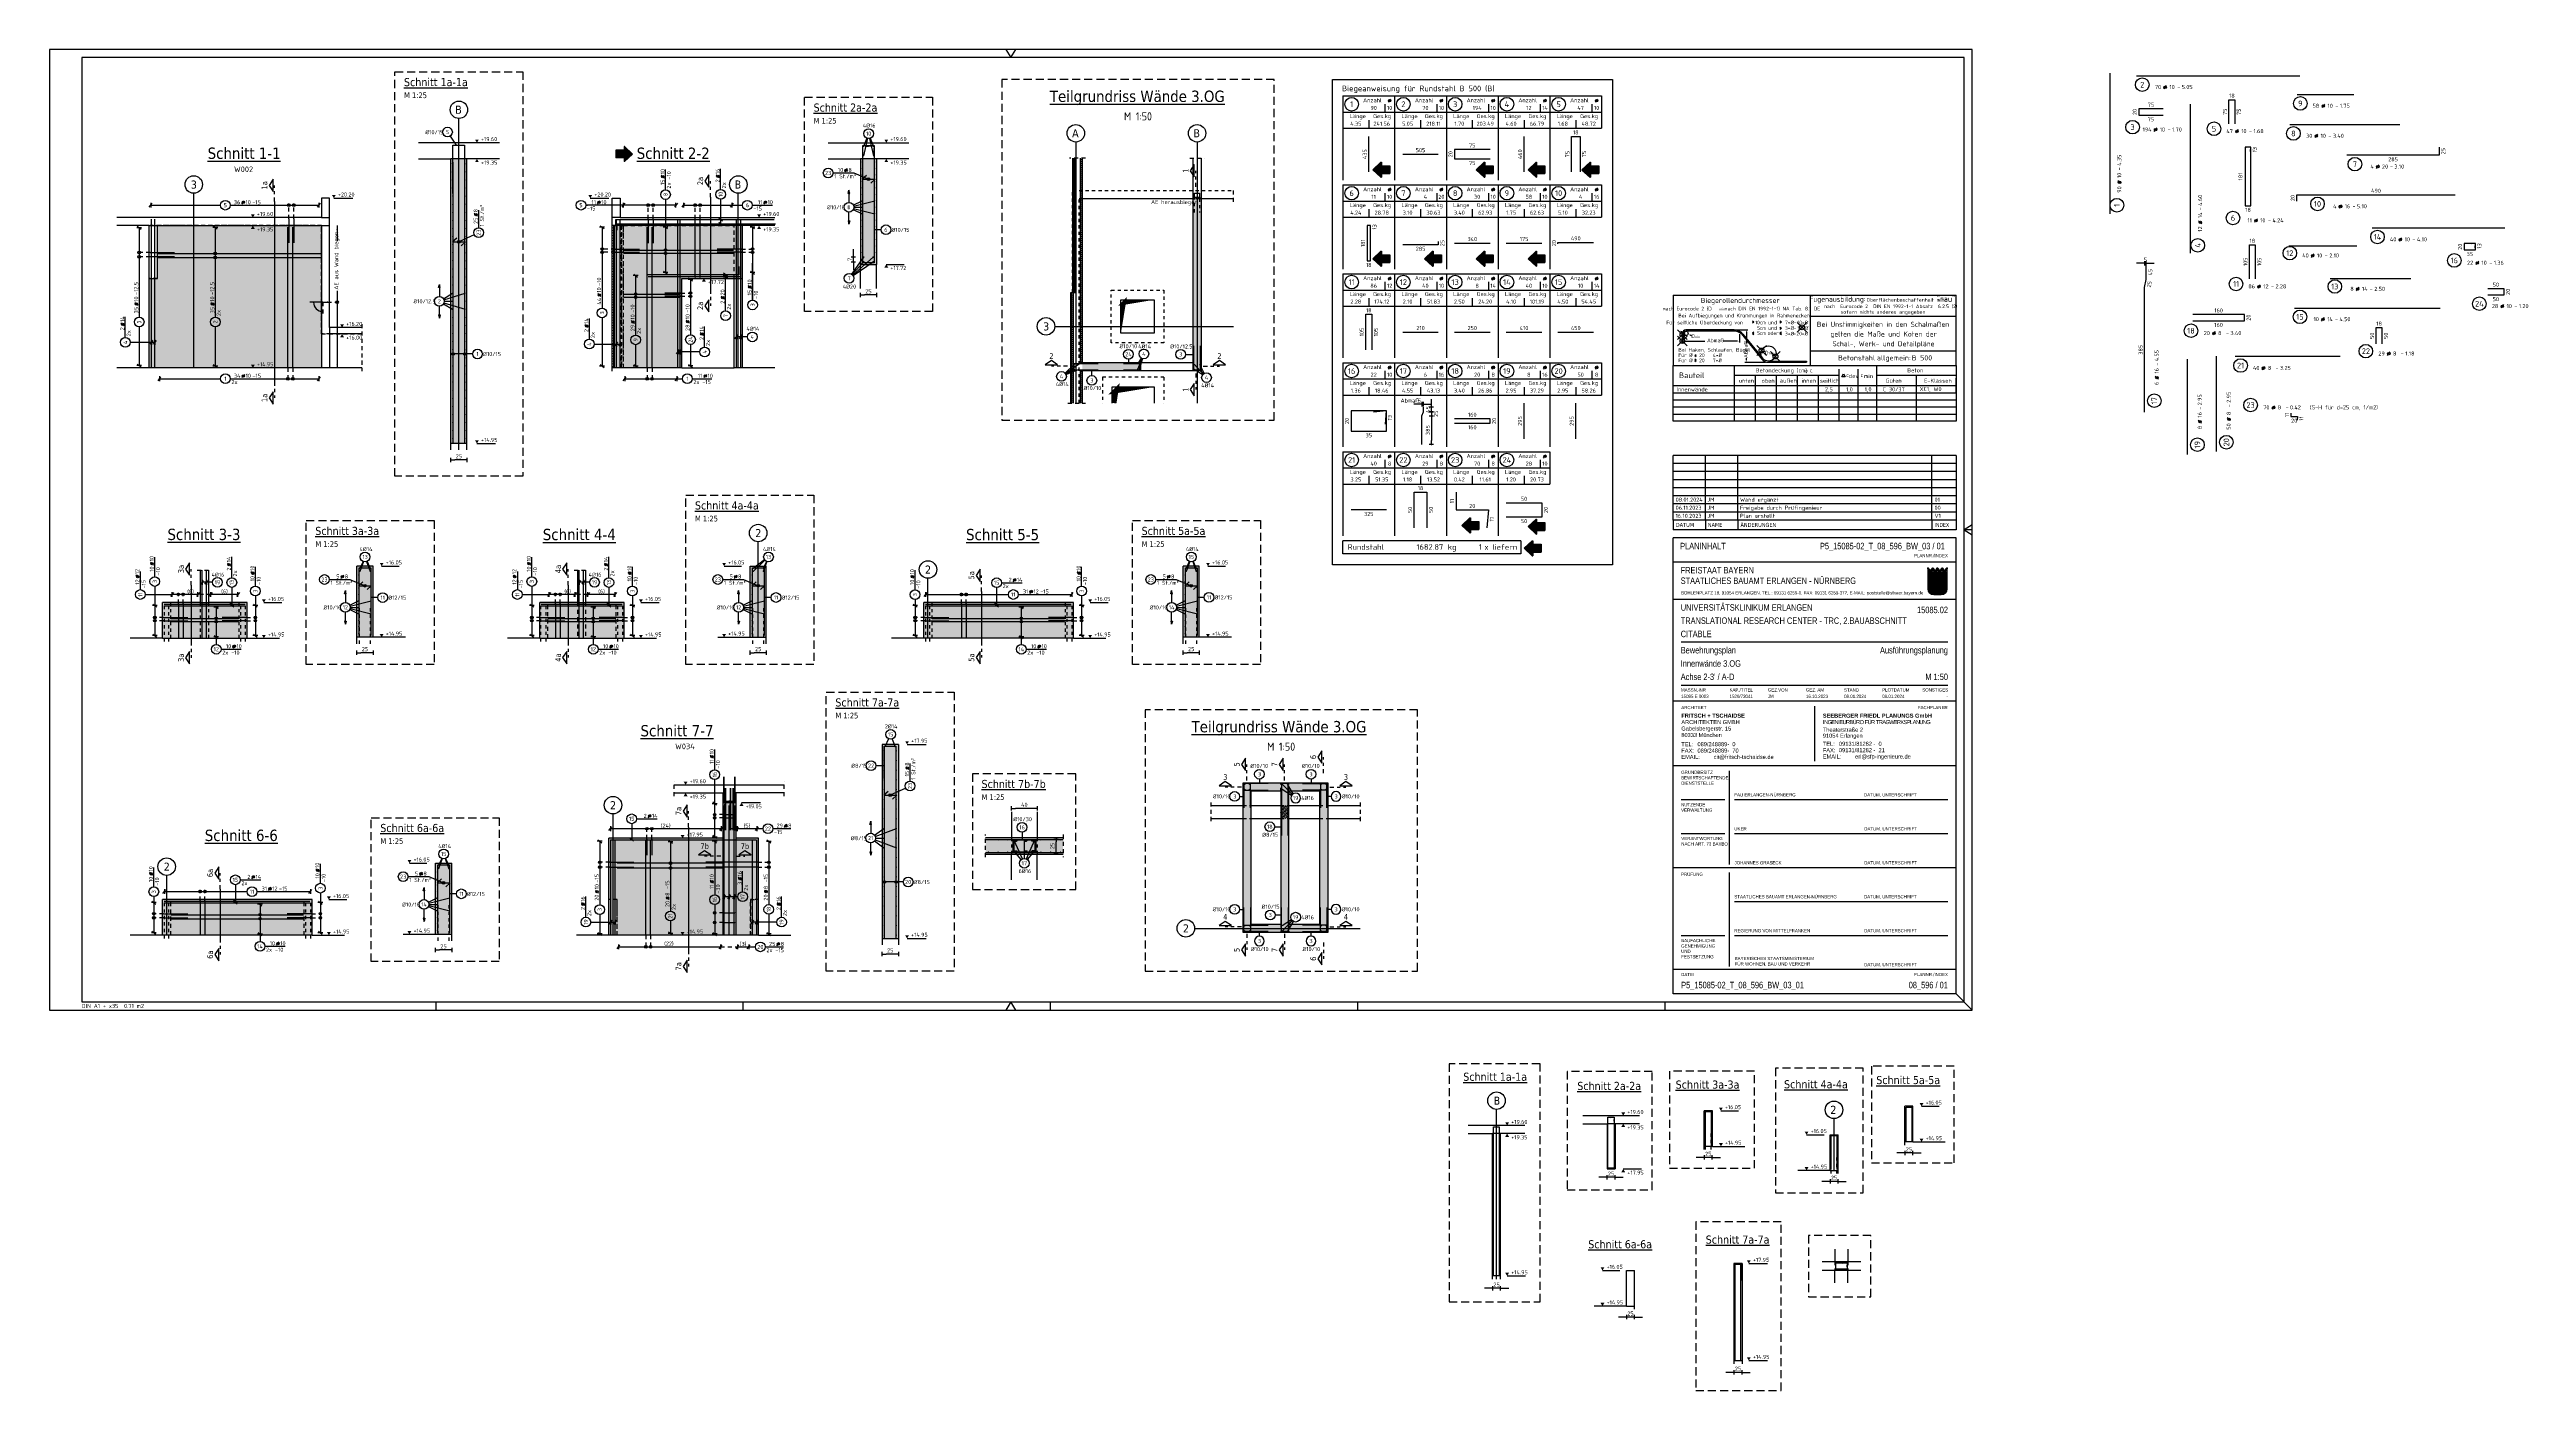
# Model space of a CAD drawing. Extents: x 0 to 76.6, y -11.8 to 29.7.
import ezdxf
from ezdxf.enums import TextEntityAlignment as Align

# ---------------------------------------------------------------- set-up
doc = ezdxf.new("R2010")
doc.units = 0
doc.header["$LTSCALE"] = 0.5
doc.header["$PDMODE"] = 35
doc.header["$PDSIZE"] = 0.15
for name, pattern in [('AUSGEZOGEN', [1000.01, 1000, 0.01]), ('DASHDOTSMALL', [1.05, 0.5, -0.25, 0.05, -0.25]), ('DOT', [0.175, 0.05, -0.125]), ('HIDDEN', [0.375, 0.25, -0.125]), ('HIDDEN2', [0.187, 0.125, -0.062]), ('PUNKT', [0.175, 0.05, -0.125]), ('STRICHLINIE', [0.75, 0.5, -0.25]), ('STRICHPUNKT2', [0.55, 0.25, -0.125, 0.05, -0.125]), ('VERDECKT', [0.375, 0.25, -0.125])]:
    doc.linetypes.add(name, pattern=pattern)
for name, color, linetype in [('40 A Plankopf Text F+T', 7, 'Continuous'), ('ACHSEN', 7, 'Continuous'), ('AFU', 7, 'Continuous'), ('BET-ANS', 7, 'Continuous'), ('BETON', 7, 'Continuous'), ('DD', 7, 'Continuous'), ('DETAIL', 7, 'Continuous'), ('DRUEBER', 7, 'Continuous'), ('grau_dunkel', 7, 'Continuous'), ('grau_hell', 7, 'Continuous'), ('grau_mittel', 7, 'Continuous'), ('HBT', 7, 'Continuous'), ('HILFE', 7, 'Continuous'), ('index', 7, 'Continuous'), ('koten', 7, 'Continuous'), ('MASSE', 7, 'Continuous'), ('OBJEKT', 7, 'Continuous'), ('RAHMEN', 7, 'Continuous'), ('RND', 7, 'Continuous'), ('RND_BILD', 7, 'Continuous'), ('SCHATTEN', 7, 'Continuous'), ('SCHNITTE', 7, 'Continuous'), ('SFP_Achsen', 7, 'Continuous'), ('SFP_Hilfe', 7, 'Continuous'), ('STEMPEL', 7, 'Continuous'), ('TEXT', 7, 'Continuous'), ('VERDECKT', 7, 'Continuous')]:
    doc.layers.add(name, color=color, linetype=linetype)
doc.layers.add('NOPLOT', color=7, linetype='Continuous', plot=False)
doc.layers.add('zila_01_rb_02_stb-fertig_05_schraff', color=144, linetype='Continuous', lineweight=9)
doc.styles.add('ERSTELLTER_STIL_3', font='arial.ttf')
doc.styles.add('ERSTELLTER_STIL_4', font='arialbd.ttf')
doc.styles.add('helv', font='tahoma.ttf')
doc.styles.add('plankopf_ArialN', font='ARIALN.TTF')
doc.styles.add('txt', font='isocp.shx')
doc.linetypes.add('AFU_50K', pattern='A,0.15,["/",Standard,S=0.2,R=0,X=-0.01,Y=-0.1],0.07,["/",Standard,S=0.2,R=0,X=-0.01,Y=-0.1],0.15', length=0.37)
doc.linetypes.add('AFU_50L', pattern='A,0.75,["/",Standard,S=0.2,R=0,X=-0.01,Y=-0.1],0.07,["/",Standard,S=0.2,R=0,X=-0.01,Y=-0.1],0.75', length=1.57)
doc.linetypes.add('AFU_50M', pattern='A,0.45,["/",Standard,S=0.2,R=0,X=-0.01,Y=-0.1],0.07,["/",Standard,S=0.2,R=0,X=-0.01,Y=-0.1],0.45', length=0.97)
doc.dimstyles.new('DOT_I', dxfattribs={"dimscale": 0.5, "dimtxt": 0.25, "dimasz": 0.25, "dimexe": 0.1, "dimexo": 0.3, "dimgap": 0.1, "dimtad": 1, "dimdec": 3, "dimzin": 3, "dimtxsty": 'txt', "dimblk": 'DOT', "dimblk1": 'DOT', "dimblk2": 'DOT', "dimsah": 1, "dimcen": 0.1, "dimse1": 1, "dimse2": 1, "dimazin": 0, "dimtfac": 1, "dimtdec": 4, "dimtix": 1, "dimtmove": 2, "dimatfit": 3, "dimfxl": 0, "dimtvp": 1, "dimtolj": 1, "dimtzin": 0, "dimarcsym": 0})
pattern_1 = [(0, (-322.07857, -163.97815), (8e-17, 0.254), [])]

# ---------------------------------------------------------------- blocks, each defined once
blk = doc.blocks.new('Bundeslandwappen')
at = {"lineweight": 9, "true_color": 0xffffff}
for points in [[(-5.8, 16.5), (-6, 16.5), (-6, 16.3), (-5.8, 16.3)], [(-5.1, 15.7), (-5.3, 15.7), (-5.3, 15.5), (-5.1, 15.5)], [(-3.5, 15.7), (-3.7, 15.7), (-3.7, 15.5), (-3.5, 15.5)], [(-2.8, 16.5), (-3, 16.5), (-3, 16.3), (-2.8, 16.3)], [(-2.2, 15.7), (-2.4, 15.7), (-2.4, 15.5), (-2.2, 15.5)], [(-0.6, 15.7), (-0.8, 15.7), (-0.8, 15.5), (-0.6, 15.5)], [(0.1, 16.5), (-0.1, 16.5), (-0.1, 16.3), (0.1, 16.3)], [(0.8, 15.7), (0.6, 15.7), (0.6, 15.5), (0.8, 15.5)], [(2.4, 15.7), (2.2, 15.7), (2.2, 15.5), (2.4, 15.5)], [(3, 16.5), (2.8, 16.5), (2.8, 16.3), (3, 16.3)], [(3.7, 15.7), (3.5, 15.7), (3.5, 15.5), (3.7, 15.5)], [(5.3, 15.7), (5.1, 15.7), (5.1, 15.5), (5.3, 15.5)], [(6, 16.5), (5.8, 16.5), (5.8, 16.3), (6, 16.3)]]:
    blk.add_hatch(color=7, dxfattribs=at).paths.add_polyline_path(points)
at = {"true_color": 0xffffff}
for points in [[(-5.3, 12.6), (-5.7, 12.6), (-5.7, 12.2), (-5.1, 12)], [(-3.6, 8.4), (-5.7, 9.2), (-5.7, 6.2), (-2.1, 4.9)], [(-5.7, 6.1), (-5.7, 3.7, 0.041392), (-5.7, 3.1), (-4.2, 2.6)], [(-1.4, 10.7), (-5.1, 12), (-3.6, 8.4), (0.1, 7.1)], [(-0.6, 1.3), (-4.2, 2.6), (-3.3, 0.4, 0.073774), (-2.3, 0.3), (-0.1, 0.3)], [(0.9, 12.6), (-2.2, 12.6), (-1.4, 10.7), (2.2, 9.4)], [(1.6, 3.6), (-2.1, 4.9), (-0.6, 1.3), (2.4, 0.3, 0.043654), (2.9, 0.4)], [(3.7, 5.8), (0.1, 7.1), (1.6, 3.6), (5.2, 2.3)], [(4, 12.6), (1.7, 12.6), (4.4, 11.6)], [(5.7, 8.1), (2.2, 9.4), (3.7, 5.8), (5.7, 5.1)], [(5.7, 11.2), (4.4, 11.6), (5.7, 8.5)]]:
    blk.add_hatch(color=7, dxfattribs=at).paths.add_polyline_path(points)
at = {"lineweight": 9}
h = blk.add_hatch(dxfattribs=at)
h.set_pattern_fill('ANSI31', color=256, scale=0.08, angle=315, style=0)
h.set_pattern_definition(pattern_1)
h.paths.add_polyline_path([(-5.1, 12), (-5.7, 12.2), (-5.7, 9.2), (-3.6, 8.4)])
h = blk.add_hatch(dxfattribs=at)
h.set_pattern_fill('ANSI31', color=256, scale=0.08, angle=315, style=0)
h.set_pattern_definition(pattern_1)
h.paths.add_polyline_path([(-2.1, 4.9), (-5.7, 6.2), (-5.7, 6.1), (-4.2, 2.6), (-0.6, 1.3)])
h = blk.add_hatch(dxfattribs=at)
h.set_pattern_fill('ANSI31', color=256, scale=0.08, angle=315, style=0)
h.set_pattern_definition(pattern_1)
h.paths.add_polyline_path([(-4.2, 2.6), (-5.7, 3.1, 0.285055), (-3.3, 0.4)])
h = blk.add_hatch(dxfattribs=at)
h.set_pattern_fill('ANSI31', color=256, scale=0.08, angle=315, style=0)
h.set_pattern_definition(pattern_1)
h.paths.add_polyline_path([(-2.2, 12.6), (-5.3, 12.6), (-5.1, 12), (-1.4, 10.7)])
h = blk.add_hatch(dxfattribs=at)
h.set_pattern_fill('ANSI31', color=256, scale=0.08, angle=315, style=0)
h.set_pattern_definition(pattern_1)
h.paths.add_polyline_path([(0.1, 7.1), (-3.6, 8.4), (-2.1, 4.9), (1.6, 3.6)])
h = blk.add_hatch(dxfattribs=at)
h.set_pattern_fill('ANSI31', color=256, scale=0.08, angle=315, style=0)
h.set_pattern_definition(pattern_1)
h.paths.add_polyline_path([(2.2, 9.4), (-1.4, 10.7), (0.1, 7.1), (3.7, 5.8)])
h = blk.add_hatch(dxfattribs=at)
h.set_pattern_fill('ANSI31', color=256, scale=0.08, angle=315, style=0)
h.set_pattern_definition(pattern_1)
h.paths.add_polyline_path([(-0.6, 1.3), (-0.1, 0.3), (2.3, 0.3, 0.004354), (2.4, 0.3)])
h = blk.add_hatch(dxfattribs=at)
h.set_pattern_fill('ANSI31', color=256, scale=0.08, angle=315, style=0)
h.set_pattern_definition(pattern_1)
h.paths.add_polyline_path([(4.4, 11.6), (1.7, 12.6), (0.9, 12.6), (2.2, 9.4), (5.7, 8.1), (5.7, 8.5)])
h = blk.add_hatch(dxfattribs=at)
h.set_pattern_fill('ANSI31', color=256, scale=0.08, angle=315, style=0)
h.set_pattern_definition(pattern_1)
h.paths.add_polyline_path([(5.3, 2.1), (5.2, 2.3), (1.6, 3.6), (2.9, 0.4, 0.22704)])
h = blk.add_hatch(dxfattribs=at)
h.set_pattern_fill('ANSI31', color=256, scale=0.08, angle=315, style=0)
h.set_pattern_definition(pattern_1)
h.paths.add_polyline_path([(5.7, 5.1), (3.7, 5.8), (5.2, 2.3), (5.4, 2.2, 0.111178), (5.7, 3.7)])
h = blk.add_hatch(dxfattribs=at)
h.set_pattern_fill('ANSI31', color=256, scale=0.08, angle=315, style=0)
h.set_pattern_definition(pattern_1)
h.paths.add_polyline_path([(5.7, 12.6), (4, 12.6), (4.4, 11.6), (5.7, 11.2)])
for p, q in [((-6, 16.1), (-6, 3.7)), ((-5.6, 16.6), (-5.6, 16.7)), ((-3.2, 16.6), (-3.2, 16.7)), ((-2.9, 15.6), (-2.9, 14.5)), ((-2.7, 16.6), (-2.7, 16.7)), ((-0.3, 16.6), (-0.2, 16.7)), ((0, 15.6), (0, 14.5)), ((0.3, 16.6), (0.2, 16.7)), ((2.7, 16.6), (2.7, 16.7)), ((2.9, 15.6), (2.9, 14.5)), ((3.2, 16.6), (3.2, 16.7)), ((5.6, 16.6), (5.6, 16.7)), ((6, 3.7), (6, 16.1)), ((-6, 13.3), (6, 13.3)), ((-6, 12.9), (6, 12.9)), ((-5.7, 12.6), (-5.7, 3.7)), ((-5.7, 12.6), (5.7, 12.6)), ((-5.7, 12.2), (5.7, 8.1)), ((-5.7, 9.2), (5.7, 5.1)), ((-5.7, 6.2), (5.4, 2.2)), ((-5.7, 6.1), (-3.3, 0.4)), ((-5.7, 3.1), (2.4, 0.3)), ((-5.6, 15), (-5.6, 15.2)), ((-5.3, 15.2), (-5.3, 15)), ((-4.7, 14.5), (-5.3, 14.5)), ((-5.3, 12.6), (-0.1, 0.3)), ((-4.1, 14.5), (-3.5, 14.5)), ((-3.5, 15.2), (-3.5, 15)), ((-3.4, 13.9), (-2.9, 14.2)), ((-2.9, 13.6), (-3.4, 13.9)), ((-3.2, 15), (-3.2, 15.2)), ((-2.9, 14.2), (-2.5, 13.9)), ((-2.5, 13.9), (-2.9, 13.6)), ((-2.7, 15), (-2.7, 15.2)), ((-2.4, 15.2), (-2.4, 15)), ((-1.7, 14.5), (-2.3, 14.5)), ((-2.3, 0.3), (2.3, 0.3)), ((-2.3, 0), (2.3, 0)), ((-2.2, 12.6), (2.9, 0.4)), ((-1.2, 14.5), (-0.6, 14.5)), ((-0.5, 15.2), (-0.5, 15)), ((0, 14.2), (-0.4, 13.9)), ((-0.4, 13.9), (0, 13.6)), ((-0.2, 15), (-0.2, 15.2)), ((0.4, 13.9), (0, 14.2)), ((0, 13.6), (0.4, 13.9)), ((0.2, 15), (0.2, 15.2)), ((0.5, 15.2), (0.5, 15)), ((1.2, 14.5), (0.6, 14.5)), ((0.9, 12.6), (5.3, 2.1)), ((1.7, 14.5), (2.3, 14.5)), ((1.7, 12.6), (5.7, 11.2)), ((2.4, 15.2), (2.4, 15)), ((2.9, 14.2), (2.5, 13.9)), ((2.5, 13.9), (2.9, 13.6)), ((2.7, 15), (2.7, 15.2)), ((3.4, 13.9), (2.9, 14.2)), ((2.9, 13.6), (3.4, 13.9)), ((3.2, 15), (3.2, 15.2)), ((3.5, 15.2), (3.5, 15)), ((4.1, 14.5), (3.5, 14.5)), ((4, 12.6), (5.7, 8.5)), ((4.7, 14.5), (5.3, 14.5)), ((5.3, 15.2), (5.3, 15)), ((5.6, 15), (5.6, 15.2)), ((5.7, 3.7), (5.7, 12.6))]:
    blk.add_line(p, q, dxfattribs=at)
for points in [[(-5.8, 16.3), (-6, 16.3), (-6, 16.5), (-5.8, 16.5)], [(-5.1, 15.5), (-5.3, 15.5), (-5.3, 15.7), (-5.1, 15.7)], [(-3.7, 15.5), (-3.5, 15.5), (-3.5, 15.7), (-3.7, 15.7)], [(-2.8, 16.3), (-3, 16.3), (-3, 16.5), (-2.8, 16.5)], [(-2.2, 15.5), (-2.4, 15.5), (-2.4, 15.7), (-2.2, 15.7)], [(-0.8, 15.5), (-0.6, 15.5), (-0.6, 15.7), (-0.8, 15.7)], [(0.1, 16.3), (-0.1, 16.3), (-0.1, 16.5), (0.1, 16.5)], [(0.8, 15.5), (0.6, 15.5), (0.6, 15.7), (0.8, 15.7)], [(2.2, 15.5), (2.4, 15.5), (2.4, 15.7), (2.2, 15.7)], [(3, 16.3), (2.8, 16.3), (2.8, 16.5), (3, 16.5)], [(3.7, 15.5), (3.5, 15.5), (3.5, 15.7), (3.7, 15.7)], [(5.1, 15.5), (5.3, 15.5), (5.3, 15.7), (5.1, 15.7)], [(5.8, 16.3), (6, 16.3), (6, 16.5), (5.8, 16.5)], [(-4.1, 13.7), (-4.8, 13.7), (-4.8, 14.1), (-4.1, 14.1)], [(-1.8, 13.7), (-1, 13.7), (-1, 14.1), (-1.8, 14.1)], [(1.8, 13.7), (1, 13.7), (1, 14.1), (1.8, 14.1)], [(4.1, 13.7), (4.8, 13.7), (4.8, 14.1), (4.1, 14.1)]]:
    blk.add_lwpolyline(points, close=True, dxfattribs=at)
for centre in [(-5.3, 13.9), (-3.7, 13.9), (-2.2, 13.9), (-0.7, 13.9), (0.7, 13.9), (2.2, 13.9), (3.7, 13.9), (5.3, 13.9)]:
    blk.add_circle(centre, 0.123, dxfattribs=at)
for centre, radius, start, end in [((-5.9, 16.5), 0.362, 44.6681, 253.1183), ((-5.7, 16.7), 0.05, 6.6615, 44.6681), ((-5.6, 16.6), 0.05, 186.6615, 265.6209), ((-5.6, 16.3), 0.281, 346.0232, 85.6209), ((-5.4, 16), 0.179, 74.7883, 15.1356), ((-5.5, 15.2), 0.157, 3.2756, 179.5521), ((-5.4, 16.2), 0.05, 254.7883, 346.0232), ((-5.2, 16), 0.05, 93.0633, 195.1356), ((-5.2, 15.9), 0.224, 350.9542, 93.0633), ((-5, 15.5), 0.249, 262.9467, 77.8855), ((-4.9, 15.8), 0.05, 170.9542, 257.8855), ((-4.4, 15.2), 0.208, 317.0775, 222.9225), ((-3.8, 15.5), 0.249, 102.1145, 277.0533), ((-3.9, 15.8), 0.05, 282.1145, 9.0458), ((-3.6, 15.9), 0.224, 86.9367, 189.0458), ((-3.4, 16), 0.179, 164.8644, 105.2117), ((-3.6, 16), 0.05, 344.8644, 86.9367), ((-3.2, 16.3), 0.281, 94.3791, 193.9768), ((-3.4, 16.2), 0.05, 193.9768, 285.2117), ((-3.3, 15.2), 0.157, 0.4479, 176.7244), ((-2.9, 16.6), 0.264, 24.0166, 155.3409), ((-3.1, 16.7), 0.05, 155.2288, 173.3385), ((-3.2, 16.6), 0.05, 274.3791, 353.3385), ((-2.7, 16.7), 0.05, 6.6615, 24.0166), ((-2.6, 16.6), 0.05, 186.6615, 265.6209), ((-2.5, 16), 0.179, 74.7883, 15.1356), ((-2.6, 15.2), 0.157, 3.2756, 179.5521), ((-2.7, 16.3), 0.281, 346.0232, 85.6209), ((-2.4, 16.2), 0.05, 254.7883, 346.0232), ((-2.3, 15.9), 0.224, 350.9542, 93.0633), ((-2.3, 16), 0.05, 93.0633, 195.1356), ((-2.1, 15.5), 0.249, 262.9467, 77.8855), ((-2, 15.8), 0.05, 170.9542, 257.8855), ((-1.5, 15.2), 0.208, 317.0775, 222.9225), ((-0.9, 15.5), 0.249, 102.1145, 277.0533), ((-0.7, 15.9), 0.224, 86.9367, 189.0458), ((-0.9, 15.8), 0.05, 282.1145, 9.0458), ((-0.7, 16), 0.05, 344.8644, 86.9367), ((-0.3, 16.3), 0.281, 94.3791, 193.9768), ((-0.4, 16), 0.179, 164.8644, 105.2117), ((-0.5, 16.2), 0.05, 193.9768, 285.2117), ((-0.4, 15.2), 0.157, 0.4479, 176.7244), ((-0.3, 16.6), 0.05, 274.3791, 353.3385), ((0, 16.6), 0.264, 24.0166, 155.3409), ((-0.2, 16.7), 0.05, 155.2288, 173.3385), ((0.2, 16.7), 0.05, 6.6615, 24.0166), ((0.4, 15.2), 0.157, 3.2756, 179.5521), ((0.3, 16.6), 0.05, 186.6615, 265.6209), ((0.3, 16.3), 0.281, 346.0232, 85.6209), ((0.4, 16), 0.179, 74.7883, 15.1356), ((0.5, 16.2), 0.05, 254.7883, 346.0232), ((0.7, 16), 0.05, 93.0633, 195.1356), ((0.7, 15.9), 0.224, 350.9542, 93.0633), ((0.9, 15.5), 0.249, 262.9467, 77.8855), ((0.9, 15.8), 0.05, 170.9542, 257.8855), ((1.5, 15.2), 0.208, 317.0775, 222.9225), ((2.1, 15.5), 0.249, 102.1145, 277.0533), ((2.3, 15.9), 0.224, 86.9367, 189.0458), ((2, 15.8), 0.05, 282.1145, 9.0458), ((2.5, 16), 0.179, 164.8644, 105.2117), ((2.3, 16), 0.05, 344.8644, 86.9367), ((2.7, 16.3), 0.281, 94.3791, 193.9768), ((2.4, 16.2), 0.05, 193.9768, 285.2117), ((2.6, 15.2), 0.157, 0.4479, 176.7244), ((2.6, 16.6), 0.05, 274.3791, 353.3385), ((2.9, 16.6), 0.264, 24.0166, 155.3409), ((2.7, 16.7), 0.05, 155.2288, 173.3385), ((3.1, 16.7), 0.05, 6.6615, 24.0166), ((3.2, 16.6), 0.05, 186.6615, 265.6209), ((3.2, 16.3), 0.281, 346.0232, 85.6209), ((3.4, 16), 0.179, 74.7883, 15.1356), ((3.3, 15.2), 0.157, 3.2756, 179.5521), ((3.4, 16.2), 0.05, 254.7883, 346.0232), ((3.6, 16), 0.05, 93.0633, 195.1356), ((3.6, 15.9), 0.224, 350.9542, 93.0633), ((3.8, 15.5), 0.249, 262.9467, 77.8855), ((3.9, 15.8), 0.05, 170.9542, 257.8855), ((4.4, 15.2), 0.208, 317.0775, 222.9225), ((5, 15.5), 0.249, 102.1145, 277.0533), ((4.9, 15.8), 0.05, 282.1145, 9.0458), ((5.2, 15.9), 0.224, 86.9367, 189.0458), ((5.4, 16), 0.179, 164.8644, 105.2117), ((5.2, 16), 0.05, 344.8644, 86.9367), ((5.6, 16.3), 0.281, 94.3791, 193.9768), ((5.4, 16.2), 0.05, 193.9768, 285.2117), ((5.5, 15.2), 0.157, 0.4479, 176.7244), ((5.9, 16.5), 0.362, 286.8817, 135.3319), ((5.7, 16.7), 0.05, 135.3319, 173.3385), ((5.6, 16.6), 0.05, 274.3791, 353.3385), ((-2.3, 3.7), 3.7, 180, 270), ((-2.3, 3.7), 3.4, 180, 270), ((-5.2, 15), 0.453, 182.8328, 261.3043), ((-5.3, 15.2), 0.191, 249.6358, 3.0857), ((-5, 15.2), 0.05, 82.9467, 183.0857), ((-4.6, 14.9), 0.224, 71.4, 0), ((-4.7, 14.9), 0.312, 275.9649, 353.9773), ((-4.2, 14.9), 0.224, 180, 108.6), ((-4.1, 14.9), 0.312, 186.0227, 264.0351), ((-3.8, 15.2), 0.05, 356.9143, 97.0533), ((-3.5, 15.2), 0.191, 176.9143, 290.3642), ((-3.6, 15), 0.453, 278.6957, 357.1672), ((-2.3, 15), 0.453, 182.8328, 261.3043), ((-2.3, 15.2), 0.191, 249.6358, 3.0857), ((-2.1, 15.2), 0.05, 82.9467, 183.0857), ((-1.7, 14.9), 0.224, 71.4, 0), ((-1.8, 14.9), 0.312, 275.9649, 353.9773), ((-1.2, 14.9), 0.224, 180, 108.6), ((-1.2, 14.9), 0.312, 186.0227, 264.0351), ((-0.8, 15.2), 0.05, 356.9143, 97.0533), ((-0.6, 15.2), 0.191, 176.9143, 290.3642), ((-0.7, 15), 0.453, 278.6957, 357.1672), ((0.7, 15), 0.453, 182.8328, 261.3043), ((0.6, 15.2), 0.191, 249.6358, 3.0857), ((0.8, 15.2), 0.05, 82.9467, 183.0857), ((1.2, 14.9), 0.224, 71.4, 0), ((1.2, 14.9), 0.312, 275.9649, 353.9773), ((1.7, 14.9), 0.224, 180, 108.6), ((1.8, 14.9), 0.312, 186.0227, 264.0351), ((2.1, 15.2), 0.05, 356.9143, 97.0533), ((2.3, 15.2), 0.191, 176.9143, 290.3642), ((2.3, 15), 0.453, 278.6957, 357.1672), ((2.3, 3.7), 3.7, 270, 0), ((2.3, 3.7), 3.4, 270, 0), ((3.6, 15), 0.453, 182.8328, 261.3043), ((3.5, 15.2), 0.191, 249.6358, 3.0857), ((3.8, 15.2), 0.05, 82.9467, 183.0857), ((4.2, 14.9), 0.224, 71.4, 0), ((4.1, 14.9), 0.312, 275.9649, 353.9773), ((4.6, 14.9), 0.224, 180, 108.6), ((4.7, 14.9), 0.312, 186.0227, 264.0351), ((5, 15.2), 0.05, 356.9143, 97.0533), ((5.3, 15.2), 0.191, 176.9143, 290.3642), ((5.2, 15), 0.453, 278.6957, 357.1672)]:
    blk.add_arc(centre, radius, start, end, dxfattribs=at)
blk = doc.blocks.new('Plankopf_PU')
for p, q in [((-18.5, 25.4), (-18.5, 27.7)), ((-1, 27.7), (-18.5, 27.7)), ((-1, 27.7), (-18.5, 27.7)), ((-1, 25.4), (-1, 27.7)), ((-1, 25.4), (-18.5, 25.4)), ((-1, 25.4), (-18.5, 25.4)), ((-18.5, 19.1), (-18.5, 25.4)), ((-1, 19.1), (-1, 25.4)), ((-1.5, 22.75), (-18, 22.75)), ((-18, 20.1), (-1.5, 20.1)), ((-18.5, 15.1), (-18.5, 19.1)), ((-1, 19.1), (-18.5, 19.1)), ((-9.75, 18.8), (-9.75, 15.4)), ((-1, 15.1), (-1, 19.1)), ((-1, 15.1), (-18.5, 15.1)), ((-1, 15.1), (-18.5, 15.1)), ((-18.5, 8.8), (-18.5, 15.1)), ((-15, 9), (-15, 14.8)), ((-1, 8.8), (-1, 15.1)), ((-15.3, 13), (-18, 13)), ((-1.5, 13), (-14.7, 13)), ((-15.3, 10.9), (-18, 10.9)), ((-1.5, 10.9), (-14.7, 10.9)), ((-18.5, 2.5), (-18.5, 8.8)), ((-1, 8.8), (-18.5, 8.8)), ((-15, 2.7), (-15, 8.5)), ((-1, 2.5), (-1, 8.8)), ((-1.5, 6.7), (-14.7, 6.7)), ((-15.3, 4.6), (-18, 4.6)), ((-1.5, 4.6), (-14.7, 4.6)), ((-1, 2.5), (-18.5, 2.5)), ((-18.5, 1), (-18.5, 2.5)), ((-1, 2.5), (-18.5, 2.5)), ((-1, 1), (-1, 2.5)), ((-1, 1), (-18.5, 1))]:
    blk.add_line(p, q)
at = {"xscale": 0.1, "yscale": 0.1, "zscale": 0.1}
blk.add_blockref('Bundeslandwappen', (-2.15, 25.67), dxfattribs=at)
at = {"linetype": 'AUSGEZOGEN', "lineweight": 35, "style": 'plankopf_ArialN'}
blk.add_text('STAATLICHES BAUAMT ERLANGEN - NÜRNBERG', height=0.4, dxfattribs=at).set_placement((-18.03, 26.55), align=Align.MIDDLE_LEFT)
for s, height, p in [('FREISTAAT BAYERN', 0.4, (-18.03, 27.4)), ('PRÜFUNG', 0.2, (-18.01, 8.5))]:
    blk.add_text(s, height=height, dxfattribs=at).set_placement(p, align=Align.TOP_LEFT)
at = {"style": 'plankopf_ArialN'}
for s, p in [('BOHLENPLATZ 18, 91054 ERLANGEN, TEL.: 09131 6259-0, FAX: 09131 6259-377, E-MAIL: poststelle@stbaer.bayern.de', (-18.01, 25.7)), ('MASSN.-NR', (-18.01, 19.7)), ('KAP./TITEL', (-15.01, 19.7)), ('GEZ.VON', (-12.64, 19.7)), ('GEZ. AM', (-10.29, 19.7)), ('STAND', (-7.93, 19.7)), ('PLOTDATUM', (-5.57, 19.7)), ('FAU ERLANGEN-NÜRNBERG', (-14.71, 13.21)), ('DATUM, UNTERSCHRIFT', (-6.69, 13.21)), ('UKER', (-14.71, 11.11)), ('DATUM, UNTERSCHRIFT', (-6.68, 11.11)), ('JOHANNES GRASECK', (-14.7, 9.01)), ('DATUM, UNTERSCHRIFT', (-6.68, 9.01)), ('STAATLICHES BAUAMT ERLANGEN-NÜRNBERG', (-14.71, 6.91)), ('DATUM, UNTERSCHRIFT', (-6.69, 6.91)), ('REGIERUNG VON MITTELFRANKEN', (-14.71, 4.81)), ('DATUM, UNTERSCHRIFT', (-6.68, 4.81)), ('DATEI', (-18, 2.1)), ('DATUM, UNTERSCHRIFT', (-6.68, 2.71))]:
    blk.add_text(s, height=0.2, dxfattribs=at).set_placement(p)
at = {"linetype": 'AUSGEZOGEN', "lineweight": 35, "style": 'plankopf_ArialN'}
blk.add_text('ARCHITEKT', height=0.2, dxfattribs=at).set_placement((-17.99, 18.61))
blk.add_text('FACHPLANER', height=0.2, dxfattribs=at).set_placement((-1.52, 18.61), align=Align.RIGHT)
at = {"style": 'plankopf_ArialN'}
for s, p in [('SONSTIGES', (-1.49, 19.7)), ('PLANNR./INDEX', (-1.5, 2.1))]:
    blk.add_text(s, height=0.2, dxfattribs=at).set_placement(p, align=Align.RIGHT)
at = {"insert": (-5.57, 19.3), "char_height": 0.2, "attachment_point": 7, "style": 'plankopf_ArialN'}
blk.add_mtext('08.01.2024', dxfattribs=at)
at = {"char_height": 0.2, "attachment_point": 1, "style": 'plankopf_ArialN'}
for s, insert, width in [('GRUNDBESITZ\\PBEWIRTSCHAFTENDE DIENSTSTELLE', (-18, 14.8), 2.5), ('NUTZENDE^JVERWALTUNG', (-18, 12.8), 2.6984), ('VERANTWORTUNG  NACH ART. 73 BAYBO', (-17.99, 10.71), 2.6877), ('BAUFACHLICHE GENEHMIGUNG UND FESTSETZUNG', (-18, 4.4), 2.2311), ('BAYERISCHES STAATSMINISTERIUM ^JFÜR WOHNEN, BAU UND VERKEHR', (-14.69, 3.29), 9.2941)]:
    blk.add_mtext(s, dxfattribs=dict(at, insert=insert, width=width))
at = {"style": 'plankopf_ArialN'}
for tag, p in [('PROJEKTBEZEICHNUNGZ1', (-18.03, 24.58)), ('PROJEKTBEZEICHNUNGZ2', (-18.03, 23.76)), ('PROJEKTBEZEICHNUNGZ3', (-18.03, 22.94))]:
    blk.add_attdef(tag, text='', height=0.4, dxfattribs=at).set_placement(p, align=Align.BOTTOM_LEFT)
for tag, p in [('GEB.-NR', (-1.5, 24.95)), ('0.000X', (-1.51, 1.75))]:
    blk.add_attdef(tag, text='', height=0.4, dxfattribs=at).set_placement(p, align=Align.TOP_RIGHT)
for tag, p, height in [('PLANINHALTZ1', (-18.03, 22.06), 0.4), ('PLANINHALTZ2', (-18.03, 21.23), 0.4), ('PLANINHALTZ3', (-18.03, 20.41), 0.4), ('MASSN.-NR', (-18.01, 19.3), 0.2), ('KAPITEL/TITEL', (-15.01, 19.3), 0.2), ('GEZ_VON', (-12.64, 19.3), 0.2), ('GEZ_AM', (-10.29, 19.3), 0.2), ('STAND', (-7.93, 19.3), 0.2)]:
    blk.add_attdef(tag, p, '', height=height, dxfattribs=at)
for tag, height, p in [('PROJEKTKATEGORIE', 0.4, (-1.5, 21.23)), ('PLANUNGSPHASE', 0.4, (-1.5, 22.06)), ('MAßSTAB', 0.4, (-1.5, 20.41)), ('SONSTIGES', 0.2, (-1.5, 19.3))]:
    blk.add_attdef(tag, text='', height=height, dxfattribs=at).set_placement(p, align=Align.RIGHT)
at = {"layer": '40 A Plankopf Text F+T', "color": 7, "linetype": 'Continuous', "lineweight": 13, "char_height": 0.25, "attachment_point": 7}
for s, insert, style in [('\\A1;ARCHITEKTEN GMBH', (-17.99, 17.68), 'ERSTELLTER_STIL_3'), ('\\A1;Gabelsbergerstr. 15', (-17.99, 17.21), 'ERSTELLTER_STIL_3'), ('\\A1;80333 München', (-17.99, 16.88), 'ERSTELLTER_STIL_3'), ('\\A1;FRITSCH + TSCHAIDSE ', (-17.99, 18.08), 'ERSTELLTER_STIL_4'), ('\\A1;SEEBERGER FRIEDL PLANUNGS GmbH', (-9.24, 18.08), 'ERSTELLTER_STIL_4'), ('\\A1;Theaterstraße 2', (-9.24, 17.21), 'ERSTELLTER_STIL_3'), ('\\A1;91054 Erlangen', (-9.24, 16.77), 'ERSTELLTER_STIL_3'), ('\\A1;{\\T0.8;INGENIEURBÜRO FÜR TRAGWERKSPLANUNG}', (-9.24, 17.68), 'ERSTELLTER_STIL_3')]:
    blk.add_mtext(s, dxfattribs=dict(at, insert=insert, style=style))
at = {"layer": '40 A Plankopf Text F+T', "color": 7, "linetype": 'Continuous', "lineweight": 13, "char_height": 0.25, "attachment_point": 7, "line_spacing_factor": 0.945293, "style": 'ERSTELLTER_STIL_3'}
for s, insert in [('\\A1;TEL: ^I089/248889-  0\\PFAX: ^I089/248889-  70\\PEMAIL: ^Icit@fritsch-tschaidse.de', (-17.99, 15.48)), ('\\A1;TEL: ^I09131/81282 -  0\\PFAX: ^I09131/81282 -  21\\PEMAIL: ^Ierl@sfp-ingenieure.de', (-9.24, 15.48))]:
    blk.add_mtext(s, dxfattribs=dict(at, insert=insert))
blk = doc.blocks.new('Plankopf-ER')
at = {"layer": 'RAHMEN', "color": 7, "linetype": 'Continuous'}
for p, q in [((-0.5, 4.6), (-18, 4.6)), ((-18, 4.1), (-18, 4.6)), ((-16, 4.1), (-16, 4.6)), ((-14, 4.1), (-14, 4.6)), ((-2, 4.1), (-2, 4.6)), ((-0.5, 4.6), (-0.5, 4.1)), ((-0.5, 4.1), (-18, 4.1)), ((-18, 3.6), (-18, 4.1)), ((-0.5, 3.6), (-18, 3.6)), ((-18, 3.1), (-18, 3.6)), ((-0.5, 3.1), (-18, 3.1)), ((-18, 2.6), (-18, 3.1)), ((-16, 3.6), (-16, 4.1)), ((-16, 3.1), (-16, 3.6)), ((-16, 2.6), (-16, 3.1)), ((-14, 3.6), (-14, 4.1)), ((-14, 3.1), (-14, 3.6)), ((-14, 2.6), (-14, 3.1)), ((-2, 3.6), (-2, 4.1)), ((-2, 3.1), (-2, 3.6)), ((-2, 2.6), (-2, 3.1)), ((-0.5, 4.1), (-0.5, 3.6)), ((-0.5, 3.6), (-0.5, 3.1)), ((-0.5, 3.1), (-0.5, 2.6)), ((-0.5, 2.6), (-18, 2.6)), ((-18, 2.1), (-18, 2.6)), ((-0.5, 2.1), (-18, 2.1)), ((-18, 1.6), (-18, 2.1)), ((-0.5, 1.6), (-18, 1.6)), ((-18, 1.1), (-18, 1.6)), ((-16, 2.1), (-16, 2.6)), ((-16, 1.6), (-16, 2.1)), ((-16, 1.1), (-16, 1.6)), ((-14, 2.1), (-14, 2.6)), ((-14, 1.6), (-14, 2.1)), ((-14, 1.1), (-14, 1.6)), ((-2, 2.1), (-2, 2.6)), ((-2, 1.6), (-2, 2.1)), ((-2, 1.1), (-2, 1.6)), ((-0.5, 2.6), (-0.5, 2.1)), ((-0.5, 2.1), (-0.5, 1.6)), ((-0.5, 1.6), (-0.5, 1.1)), ((-0.5, 1.1), (-18, 1.1)), ((-18, 0.6), (-18, 1.1)), ((-0.5, 0.6), (-18, 0.6)), ((-18, 0.6), (-18, 0)), ((-0.5, 0), (-18, 0)), ((-16, 0.6), (-16, 1.1)), ((-16, 0.6), (-16, 0)), ((-14, 0.6), (-14, 1.1)), ((-14, 0.6), (-14, 0)), ((-2, 0.6), (-2, 1.1)), ((-2, 0.6), (-2, 0)), ((-0.5, 1.1), (-0.5, 0.6)), ((-0.5, 0.6), (-0.5, 0))]:
    blk.add_line(p, q, dxfattribs=at)
at = {"layer": 'RAHMEN', "color": 7, "linetype": 'Continuous', "style": 'txt'}
for tag, p in [('INDEX-D8', (-17.84, 4.24)), ('INDEX-D7', (-17.84, 3.74)), ('INDEX-D6', (-17.84, 3.24)), ('INDEX-N8', (-15.88, 4.24)), ('INDEX-N7', (-15.88, 3.74)), ('INDEX-N6', (-15.88, 3.24)), ('INDEX-X8', (-13.86, 4.24)), ('INDEX-X7', (-13.86, 3.74)), ('INDEX-X6', (-13.86, 3.24)), ('INDEX8', (-1.83, 4.24)), ('INDEX7', (-1.83, 3.74)), ('INDEX6', (-1.83, 3.24)), ('INDEX-D5', (-17.84, 2.74)), ('INDEX-D4', (-17.84, 2.24)), ('INDEX-D3', (-17.84, 1.74)), ('INDEX-N5', (-15.88, 2.74)), ('INDEX-N4', (-15.88, 2.24)), ('INDEX-N3', (-15.88, 1.74)), ('INDEX-X5', (-13.86, 2.74)), ('INDEX-X4', (-13.86, 2.24)), ('INDEX-X3', (-13.86, 1.74)), ('INDEX5', (-1.83, 2.74)), ('INDEX4', (-1.83, 2.24)), ('INDEX3', (-1.83, 1.74)), ('INDEX-D2', (-17.84, 1.24)), ('INDEX-D1', (-17.84, 0.74)), ('INDEX-N2', (-15.88, 1.24)), ('INDEX-N1', (-15.88, 0.74)), ('INDEX-X2', (-13.86, 1.24)), ('INDEX-X1', (-13.86, 0.74)), ('INDEX2', (-1.83, 1.24)), ('INDEX1', (-1.83, 0.74))]:
    blk.add_attdef(tag, p, '', height=0.25, dxfattribs=at)
at = {"layer": 'STEMPEL', "color": 7, "linetype": 'Continuous', "style": 'helv'}
for s, p in [('DATUM', (-17.83, 0.18)), ('NAME', (-15.85, 0.18)), ('ÄNDERUNGEN', (-13.83, 0.18))]:
    blk.add_text(s, height=0.25, dxfattribs=at).set_placement(p)
at = {"layer": 'STEMPEL', "color": 7, "linetype": 'Continuous', "style": 'helv', "width": 0.8}
blk.add_text('INDEX', height=0.25, dxfattribs=at).set_placement((-1.83, 0.18))
blk = doc.blocks.new('okrd_o')
at = {"layer": 'koten', "color": 7, "linetype": 'Continuous'}
blk.add_solid([(-0.12, 0.2), (0.12, 0.2), (0, 0)], dxfattribs=at)
at = {"layer": 'koten', "style": 'txt'}
blk.add_attdef('OKRD', (0.25, 0.1), '', height=0.25, dxfattribs=at)
blk = doc.blocks.new('okrd_u')
at = {"layer": 'koten', "color": 7, "linetype": 'Continuous'}
blk.add_solid([(-0.12, -0.2), (0.12, -0.2), (0, 0)], dxfattribs=at)
at = {"layer": 'koten', "style": 'txt'}
blk.add_attdef('OKRD', (0.25, -0.35), '', height=0.25, dxfattribs=at)
blk = doc.blocks.new('SCHN-2')
at = {"layer": 'SCHNITTE', "color": 6, "linetype": 'Continuous'}
blk.add_lwpolyline([(0.38, 0.09), (0, 0.34), (-0.38, 0.09)], close=True, dxfattribs=at)
at = {"layer": 'SCHNITTE', "color": 1, "linetype": 'DASHDOTSMALL', "style": 'helv'}
blk.add_attdef('SCHN-2', text='', height=0.35, dxfattribs=at).set_placement((0, 0.45), align=Align.CENTER)
blk = doc.blocks.new('DOT')
at = {"layer": 'MASSE', "color": 7, "linetype": 'Continuous'}
for p, q in [((0, 0), (-1, 0)), ((0, 0.54), (0, -0.54))]:
    blk.add_line(p, q, dxfattribs=at)
at = {"layer": 'MASSE', "color": 7, "linetype": 'Continuous', "const_width": 0.2}
blk.add_lwpolyline([(-0.1, 0, 1), (0.1, 0, 1)], format="xyb", close=True, dxfattribs=at)
blk = doc.blocks.new('*D25')
at = {"layer": 'Defpoints', "color": 0, "linetype": 'AUSGEZOGEN', "transparency": 16777216}
for p in [(48.157, -5.169), (48.157, -5.169), (48.407, -5.169)]:
    blk.add_point(p, dxfattribs=at)
at = {"layer": 'MASSE', "color": 0, "linetype": 'AUSGEZOGEN', "lineweight": -2, "transparency": 16777216}
for p, q in [((48.032, -5.169), (47.907, -5.169)), ((48.407, -5.169), (48.157, -5.169)), ((48.532, -5.169), (48.657, -5.169))]:
    blk.add_line(p, q, dxfattribs=at)
at = {"layer": 'MASSE', "color": 0, "linetype": 'AUSGEZOGEN', "lineweight": -2, "transparency": 16777216, "xscale": 0.125, "yscale": 0.125, "zscale": 0.125}
blk.add_blockref('DOT', (48.157, -5.169), dxfattribs=at)
at = {"layer": 'MASSE', "color": 0, "linetype": 'AUSGEZOGEN', "lineweight": -2, "transparency": 16777216, "xscale": 0.125, "yscale": 0.125, "zscale": 0.125, "rotation": 180}
blk.add_blockref('DOT', (48.407, -5.169), dxfattribs=at)
at = {"layer": 'MASSE', "color": 0, "linetype": 'AUSGEZOGEN', "transparency": 16777216, "insert": (48.282, -5.057), "char_height": 0.125, "attachment_point": 5, "style": 'txt'}
blk.add_mtext('\\A1;25', dxfattribs=at)
blk = doc.blocks.new('*D26')
at = {"layer": 'Defpoints', "color": 0, "linetype": 'AUSGEZOGEN', "transparency": 16777216}
for p in [(44.618, -8.599), (44.618, -8.599), (44.868, -8.599)]:
    blk.add_point(p, dxfattribs=at)
at = {"layer": 'MASSE', "color": 0, "linetype": 'AUSGEZOGEN', "lineweight": -2, "transparency": 16777216}
for p, q in [((44.493, -8.599), (44.368, -8.599)), ((44.868, -8.599), (44.618, -8.599)), ((44.993, -8.599), (45.118, -8.599))]:
    blk.add_line(p, q, dxfattribs=at)
at = {"layer": 'MASSE', "color": 0, "linetype": 'AUSGEZOGEN', "lineweight": -2, "transparency": 16777216, "xscale": 0.125, "yscale": 0.125, "zscale": 0.125}
blk.add_blockref('DOT', (44.618, -8.599), dxfattribs=at)
at = {"layer": 'MASSE', "color": 0, "linetype": 'AUSGEZOGEN', "lineweight": -2, "transparency": 16777216, "xscale": 0.125, "yscale": 0.125, "zscale": 0.125, "rotation": 180}
blk.add_blockref('DOT', (44.868, -8.599), dxfattribs=at)
at = {"layer": 'MASSE', "color": 0, "linetype": 'AUSGEZOGEN', "transparency": 16777216, "insert": (44.743, -8.486), "char_height": 0.125, "attachment_point": 5, "style": 'txt'}
blk.add_mtext('\\A1;25', dxfattribs=at)
blk = doc.blocks.new('*D28')
at = {"layer": 'Defpoints', "color": 0, "linetype": 'AUSGEZOGEN', "transparency": 16777216}
for p in [(55.053, -5.298), (55.053, -5.298), (55.303, -5.298)]:
    blk.add_point(p, dxfattribs=at)
at = {"layer": 'MASSE', "color": 0, "linetype": 'AUSGEZOGEN', "lineweight": -2, "transparency": 16777216}
for p, q in [((54.928, -5.298), (54.803, -5.298)), ((55.303, -5.298), (55.053, -5.298)), ((55.428, -5.298), (55.553, -5.298))]:
    blk.add_line(p, q, dxfattribs=at)
at = {"layer": 'MASSE', "color": 0, "linetype": 'AUSGEZOGEN', "lineweight": -2, "transparency": 16777216, "xscale": 0.125, "yscale": 0.125, "zscale": 0.125}
blk.add_blockref('DOT', (55.053, -5.298), dxfattribs=at)
at = {"layer": 'MASSE', "color": 0, "linetype": 'AUSGEZOGEN', "lineweight": -2, "transparency": 16777216, "xscale": 0.125, "yscale": 0.125, "zscale": 0.125, "rotation": 180}
blk.add_blockref('DOT', (55.303, -5.298), dxfattribs=at)
at = {"layer": 'MASSE', "color": 0, "linetype": 'AUSGEZOGEN', "transparency": 16777216, "insert": (55.178, -5.185), "char_height": 0.125, "attachment_point": 5, "style": 'txt'}
blk.add_mtext('\\A1;25', dxfattribs=at)
blk = doc.blocks.new('*D29')
at = {"layer": 'Defpoints', "color": 0, "linetype": 'AUSGEZOGEN', "transparency": 16777216}
for p in [(57.368, -4.416), (57.368, -4.416), (57.618, -4.416)]:
    blk.add_point(p, dxfattribs=at)
at = {"layer": 'MASSE', "color": 0, "linetype": 'AUSGEZOGEN', "lineweight": -2, "transparency": 16777216}
for p, q in [((57.243, -4.416), (57.118, -4.416)), ((57.618, -4.416), (57.368, -4.416)), ((57.743, -4.416), (57.868, -4.416))]:
    blk.add_line(p, q, dxfattribs=at)
at = {"layer": 'MASSE', "color": 0, "linetype": 'AUSGEZOGEN', "lineweight": -2, "transparency": 16777216, "xscale": 0.125, "yscale": 0.125, "zscale": 0.125}
blk.add_blockref('DOT', (57.368, -4.416), dxfattribs=at)
at = {"layer": 'MASSE', "color": 0, "linetype": 'AUSGEZOGEN', "lineweight": -2, "transparency": 16777216, "xscale": 0.125, "yscale": 0.125, "zscale": 0.125, "rotation": 180}
blk.add_blockref('DOT', (57.618, -4.416), dxfattribs=at)
at = {"layer": 'MASSE', "color": 0, "linetype": 'AUSGEZOGEN', "transparency": 16777216, "insert": (57.493, -4.303), "char_height": 0.125, "attachment_point": 5, "style": 'txt'}
blk.add_mtext('\\A1;25', dxfattribs=at)
blk = doc.blocks.new('*D27')
at = {"layer": 'Defpoints', "color": 0, "linetype": 'AUSGEZOGEN', "transparency": 16777216}
for p in [(48.758, -9.494), (48.758, -9.494), (49.008, -9.494)]:
    blk.add_point(p, dxfattribs=at)
at = {"layer": 'MASSE', "color": 0, "linetype": 'AUSGEZOGEN', "lineweight": -2, "transparency": 16777216}
for p, q in [((48.633, -9.494), (48.508, -9.494)), ((49.008, -9.494), (48.758, -9.494)), ((49.133, -9.494), (49.258, -9.494))]:
    blk.add_line(p, q, dxfattribs=at)
at = {"layer": 'MASSE', "color": 0, "linetype": 'AUSGEZOGEN', "lineweight": -2, "transparency": 16777216, "xscale": 0.125, "yscale": 0.125, "zscale": 0.125}
blk.add_blockref('DOT', (48.758, -9.494), dxfattribs=at)
at = {"layer": 'MASSE', "color": 0, "linetype": 'AUSGEZOGEN', "lineweight": -2, "transparency": 16777216, "xscale": 0.125, "yscale": 0.125, "zscale": 0.125, "rotation": 180}
blk.add_blockref('DOT', (49.008, -9.494), dxfattribs=at)
at = {"layer": 'MASSE', "color": 0, "linetype": 'AUSGEZOGEN', "transparency": 16777216, "insert": (48.883, -9.382), "char_height": 0.125, "attachment_point": 5, "style": 'txt'}
blk.add_mtext('\\A1;25', dxfattribs=at)
blk = doc.blocks.new('*D30')
at = {"layer": 'Defpoints', "color": 0, "linetype": 'AUSGEZOGEN', "transparency": 16777216}
for p in [(51.164, -4.557), (51.164, -4.557), (51.414, -4.557)]:
    blk.add_point(p, dxfattribs=at)
at = {"layer": 'MASSE', "color": 0, "linetype": 'AUSGEZOGEN', "lineweight": -2, "transparency": 16777216}
for p, q in [((51.039, -4.557), (50.914, -4.557)), ((51.414, -4.557), (51.164, -4.557)), ((51.539, -4.557), (51.664, -4.557))]:
    blk.add_line(p, q, dxfattribs=at)
at = {"layer": 'MASSE', "color": 0, "linetype": 'AUSGEZOGEN', "lineweight": -2, "transparency": 16777216, "xscale": 0.125, "yscale": 0.125, "zscale": 0.125}
blk.add_blockref('DOT', (51.164, -4.557), dxfattribs=at)
at = {"layer": 'MASSE', "color": 0, "linetype": 'AUSGEZOGEN', "lineweight": -2, "transparency": 16777216, "xscale": 0.125, "yscale": 0.125, "zscale": 0.125, "rotation": 180}
blk.add_blockref('DOT', (51.414, -4.557), dxfattribs=at)
at = {"layer": 'MASSE', "color": 0, "linetype": 'AUSGEZOGEN', "transparency": 16777216, "insert": (51.289, -4.444), "char_height": 0.125, "attachment_point": 5, "style": 'txt'}
blk.add_mtext('\\A1;25', dxfattribs=at)
blk = doc.blocks.new('*D31')
at = {"layer": 'Defpoints', "color": 0, "linetype": 'AUSGEZOGEN', "transparency": 16777216}
for p in [(52.083, -11.202), (52.083, -11.202), (52.333, -11.202)]:
    blk.add_point(p, dxfattribs=at)
at = {"layer": 'MASSE', "color": 0, "linetype": 'AUSGEZOGEN', "lineweight": -2, "transparency": 16777216}
for p, q in [((51.958, -11.202), (51.833, -11.202)), ((52.333, -11.202), (52.083, -11.202)), ((52.458, -11.202), (52.583, -11.202))]:
    blk.add_line(p, q, dxfattribs=at)
at = {"layer": 'MASSE', "color": 0, "linetype": 'AUSGEZOGEN', "lineweight": -2, "transparency": 16777216, "xscale": 0.125, "yscale": 0.125, "zscale": 0.125}
blk.add_blockref('DOT', (52.083, -11.202), dxfattribs=at)
at = {"layer": 'MASSE', "color": 0, "linetype": 'AUSGEZOGEN', "lineweight": -2, "transparency": 16777216, "xscale": 0.125, "yscale": 0.125, "zscale": 0.125, "rotation": 180}
blk.add_blockref('DOT', (52.333, -11.202), dxfattribs=at)
at = {"layer": 'MASSE', "color": 0, "linetype": 'AUSGEZOGEN', "transparency": 16777216, "insert": (52.208, -11.089), "char_height": 0.125, "attachment_point": 5, "style": 'txt'}
blk.add_mtext('\\A1;25', dxfattribs=at)
blk = doc.blocks.new('PFEIL')
at = {"color": 7, "linetype": 'Continuous'}
blk.add_solid([(-1, -0.17), (-1, 0.17), (0, 0)], dxfattribs=at)
blk = doc.blocks.new('RND_AUSZ')
at = {"layer": 'RND', "color": 7, "linetype": 'Continuous'}
blk.add_line((1.34, 0.26), (1.51, 0.47), dxfattribs=at)
at = {"layer": 'RND', "color": 1, "linetype": 'Continuous'}
blk.add_circle((0, 0.52), 0.42, dxfattribs=at)
at = {"layer": 'RND', "color": 7, "linetype": 'Continuous'}
blk.add_circle((1.42, 0.36), 0.075, dxfattribs=at)
at = {"layer": 'RND', "color": 7, "linetype": 'Continuous', "style": 'txt'}
blk.add_text('-', height=0.25, dxfattribs=at).set_placement((2.16, 0.25))
for tag, p in [('WIEOFT', (-0.54, 0.25)), ('STK', (1.17, 0.25))]:
    blk.add_attdef(tag, text='', height=0.25, dxfattribs=at).set_placement(p, align=Align.RIGHT)
at = {"layer": 'RND', "color": 1, "linetype": 'Continuous', "style": 'txt'}
blk.add_attdef('POS', text='', height=0.35, dxfattribs=at).set_placement((0, 0.52), align=Align.MIDDLE)
at = {"layer": 'RND', "color": 7, "linetype": 'Continuous', "style": 'txt'}
for tag, p in [('DS', (1.68, 0.25)), ('LANG', (2.44, 0.25)), ('TEXT', (3.67, 0.25))]:
    blk.add_attdef(tag, p, '', height=0.25, dxfattribs=at)
blk = doc.blocks.new('lei_gre')
at = {"layer": 'RND', "color": 7, "linetype": 'Continuous'}
for p, q in [((-0.09, -0.12), (0.09, 0.12)), ((0, 0.15), (0, -0.15))]:
    blk.add_line(p, q, dxfattribs=at)
blk = doc.blocks.new('RND_LEI')
at = {"layer": 'RND', "color": 7, "linetype": 'Continuous'}
blk.add_line((1.02, 0.07), (1.19, 0.27), dxfattribs=at)
for centre, radius in [((0, 0), 0.3), ((1.11, 0.17), 0.075)]:
    blk.add_circle(centre, radius, dxfattribs=at)
at = {"layer": 'RND', "color": 7, "linetype": 'Continuous', "style": 'txt'}
blk.add_attdef('POSL', text='', height=0.25, dxfattribs=at).set_placement((0, 0), align=Align.MIDDLE)
blk.add_attdef('ANZ', text='', height=0.25, dxfattribs=at).set_placement((0.93, 0.06), align=Align.RIGHT)
for tag, p in [('DUM', (1.25, 0.06)), ('ABSTD', (1.67, 0.06)), ('POSTXT', (0.37, -0.33))]:
    blk.add_attdef(tag, p, '', height=0.25, dxfattribs=at)
blk = doc.blocks.new('RND_HIN')
at = {"layer": 'RND', "color": 7, "linetype": 'Continuous'}
blk.add_circle((0, 0), 0.3, dxfattribs=at)
at = {"layer": 'RND', "color": 7, "linetype": 'Continuous', "style": 'txt'}
blk.add_attdef('POSI', text='', height=0.25, dxfattribs=at).set_placement((0, 0), align=Align.MIDDLE)
blk = doc.blocks.new('*D36')
at = {"layer": 'Defpoints', "color": 0, "linetype": 'AUSGEZOGEN', "transparency": 16777216}
for p in [(12.408, 17.011), (12.408, 17.011), (12.908, 17.011)]:
    blk.add_point(p, dxfattribs=at)
at = {"layer": 'MASSE', "color": 0, "linetype": 'AUSGEZOGEN', "lineweight": -2, "transparency": 16777216}
blk.add_line((12.783, 17.011), (12.533, 17.011), dxfattribs=at)
at = {"layer": 'MASSE', "color": 0, "linetype": 'AUSGEZOGEN', "lineweight": -2, "transparency": 16777216, "xscale": 0.125, "yscale": 0.125, "zscale": 0.125, "rotation": 180}
blk.add_blockref('DOT', (12.408, 17.011), dxfattribs=at)
at = {"layer": 'MASSE', "color": 0, "linetype": 'AUSGEZOGEN', "lineweight": -2, "transparency": 16777216, "xscale": 0.125, "yscale": 0.125, "zscale": 0.125}
blk.add_blockref('DOT', (12.908, 17.011), dxfattribs=at)
at = {"layer": 'MASSE', "color": 0, "linetype": 'AUSGEZOGEN', "transparency": 16777216, "insert": (12.658, 17.124), "char_height": 0.125, "attachment_point": 5, "style": 'txt'}
blk.add_mtext('\\A1;25', dxfattribs=at)
blk = doc.blocks.new('Pfeillinie')
at = {"layer": 'TEXT', "linetype": 'Continuous'}
blk.add_hatch(color=7, dxfattribs=at).paths.add_polyline_path([(0, 0), (-0.8, 0.2), (-0.8, 0), (-0.8, -0.2)])
at = {"layer": 'TEXT', "color": 7, "linetype": 'Continuous'}
for p, q in [((-0.8, 0), (-0.8, 0.2)), ((-0.8, 0.2), (0, 0)), ((-0.8, 0), (-0.8, -0.2)), ((-0.8, -0.2), (0, 0))]:
    blk.add_line(p, q, dxfattribs=at)
blk = doc.blocks.new('*D37')
at = {"layer": 'Defpoints', "color": 0, "linetype": 'AUSGEZOGEN', "transparency": 16777216}
for p in [(25.072, 22.111), (25.072, 22.111), (25.572, 22.111)]:
    blk.add_point(p, dxfattribs=at)
at = {"layer": 'MASSE', "color": 0, "linetype": 'AUSGEZOGEN', "lineweight": -2, "transparency": 16777216}
blk.add_line((25.447, 22.111), (25.197, 22.111), dxfattribs=at)
at = {"layer": 'MASSE', "color": 0, "linetype": 'AUSGEZOGEN', "lineweight": -2, "transparency": 16777216, "xscale": 0.125, "yscale": 0.125, "zscale": 0.125, "rotation": 180}
blk.add_blockref('DOT', (25.072, 22.111), dxfattribs=at)
at = {"layer": 'MASSE', "color": 0, "linetype": 'AUSGEZOGEN', "lineweight": -2, "transparency": 16777216, "xscale": 0.125, "yscale": 0.125, "zscale": 0.125}
blk.add_blockref('DOT', (25.572, 22.111), dxfattribs=at)
at = {"layer": 'MASSE', "color": 0, "linetype": 'AUSGEZOGEN', "transparency": 16777216, "insert": (25.322, 22.223), "char_height": 0.125, "attachment_point": 5, "style": 'txt'}
blk.add_mtext('\\A1;25', dxfattribs=at)
blk = doc.blocks.new('*D38')
at = {"layer": 'Defpoints', "color": 0, "linetype": 'AUSGEZOGEN', "transparency": 16777216}
for p in [(24.856, 23.28), (24.856, 23.28), (24.856, 23.14)]:
    blk.add_point(p, dxfattribs=at)
at = {"layer": 'MASSE', "color": 0, "linetype": 'AUSGEZOGEN', "lineweight": -2, "transparency": 16777216}
for p, q in [((24.856, 23.405), (24.856, 23.53)), ((24.856, 23.14), (24.856, 23.28)), ((24.856, 23.015), (24.856, 22.89))]:
    blk.add_line(p, q, dxfattribs=at)
at = {"layer": 'MASSE', "color": 0, "linetype": 'AUSGEZOGEN', "lineweight": -2, "transparency": 16777216, "xscale": 0.125, "yscale": 0.125, "zscale": 0.125}
for p, rotation in [((24.856, 23.28), 270), ((24.856, 23.14), 90)]:
    blk.add_blockref('DOT', p, dxfattribs=dict(at, rotation=rotation))
at = {"layer": 'MASSE', "color": 0, "linetype": 'AUSGEZOGEN', "transparency": 16777216, "insert": (24.744, 23.21), "char_height": 0.125, "attachment_point": 5, "rotation": 90, "style": 'txt'}
blk.add_mtext('\\A1;7', dxfattribs=at)
blk = doc.blocks.new('*D39')
at = {"layer": 'Defpoints', "color": 0, "linetype": 'AUSGEZOGEN', "transparency": 16777216}
for p in [(9.502, 11.047), (9.502, 11.047), (10.002, 11.047)]:
    blk.add_point(p, dxfattribs=at)
at = {"layer": 'MASSE', "color": 0, "linetype": 'AUSGEZOGEN', "lineweight": -2, "transparency": 16777216}
blk.add_line((9.877, 11.047), (9.627, 11.047), dxfattribs=at)
at = {"layer": 'MASSE', "color": 0, "linetype": 'AUSGEZOGEN', "lineweight": -2, "transparency": 16777216, "xscale": 0.125, "yscale": 0.125, "zscale": 0.125, "rotation": 180}
blk.add_blockref('DOT', (9.502, 11.047), dxfattribs=at)
at = {"layer": 'MASSE', "color": 0, "linetype": 'AUSGEZOGEN', "lineweight": -2, "transparency": 16777216, "xscale": 0.125, "yscale": 0.125, "zscale": 0.125}
blk.add_blockref('DOT', (10.002, 11.047), dxfattribs=at)
at = {"layer": 'MASSE', "color": 0, "linetype": 'AUSGEZOGEN', "transparency": 16777216, "insert": (9.752, 11.16), "char_height": 0.125, "attachment_point": 5, "style": 'txt'}
blk.add_mtext('\\A1;25', dxfattribs=at)
blk = doc.blocks.new('*D40')
at = {"layer": 'Defpoints', "color": 0, "linetype": 'AUSGEZOGEN', "transparency": 16777216}
for p in [(21.663, 11.047), (21.663, 11.047), (22.163, 11.047)]:
    blk.add_point(p, dxfattribs=at)
at = {"layer": 'MASSE', "color": 0, "linetype": 'AUSGEZOGEN', "lineweight": -2, "transparency": 16777216}
blk.add_line((22.038, 11.047), (21.788, 11.047), dxfattribs=at)
at = {"layer": 'MASSE', "color": 0, "linetype": 'AUSGEZOGEN', "lineweight": -2, "transparency": 16777216, "xscale": 0.125, "yscale": 0.125, "zscale": 0.125, "rotation": 180}
blk.add_blockref('DOT', (21.663, 11.047), dxfattribs=at)
at = {"layer": 'MASSE', "color": 0, "linetype": 'AUSGEZOGEN', "lineweight": -2, "transparency": 16777216, "xscale": 0.125, "yscale": 0.125, "zscale": 0.125}
blk.add_blockref('DOT', (22.163, 11.047), dxfattribs=at)
at = {"layer": 'MASSE', "color": 0, "linetype": 'AUSGEZOGEN', "transparency": 16777216, "insert": (21.913, 11.16), "char_height": 0.125, "attachment_point": 5, "style": 'txt'}
blk.add_mtext('\\A1;25', dxfattribs=at)
blk = doc.blocks.new('*D41')
at = {"layer": 'Defpoints', "color": 0, "linetype": 'AUSGEZOGEN', "transparency": 16777216}
for p in [(35.051, 11.047), (35.051, 11.047), (35.551, 11.047)]:
    blk.add_point(p, dxfattribs=at)
at = {"layer": 'MASSE', "color": 0, "linetype": 'AUSGEZOGEN', "lineweight": -2, "transparency": 16777216}
blk.add_line((35.426, 11.047), (35.176, 11.047), dxfattribs=at)
at = {"layer": 'MASSE', "color": 0, "linetype": 'AUSGEZOGEN', "lineweight": -2, "transparency": 16777216, "xscale": 0.125, "yscale": 0.125, "zscale": 0.125, "rotation": 180}
blk.add_blockref('DOT', (35.051, 11.047), dxfattribs=at)
at = {"layer": 'MASSE', "color": 0, "linetype": 'AUSGEZOGEN', "lineweight": -2, "transparency": 16777216, "xscale": 0.125, "yscale": 0.125, "zscale": 0.125}
blk.add_blockref('DOT', (35.551, 11.047), dxfattribs=at)
at = {"layer": 'MASSE', "color": 0, "linetype": 'AUSGEZOGEN', "transparency": 16777216, "insert": (35.301, 11.16), "char_height": 0.125, "attachment_point": 5, "style": 'txt'}
blk.add_mtext('\\A1;25', dxfattribs=at)
blk = doc.blocks.new('*D42')
at = {"layer": 'Defpoints', "color": 0, "linetype": 'AUSGEZOGEN', "transparency": 16777216}
for p in [(11.934, 1.861), (11.934, 1.861), (12.434, 1.861)]:
    blk.add_point(p, dxfattribs=at)
at = {"layer": 'MASSE', "color": 0, "linetype": 'AUSGEZOGEN', "lineweight": -2, "transparency": 16777216}
blk.add_line((12.309, 1.861), (12.059, 1.861), dxfattribs=at)
at = {"layer": 'MASSE', "color": 0, "linetype": 'AUSGEZOGEN', "lineweight": -2, "transparency": 16777216, "xscale": 0.125, "yscale": 0.125, "zscale": 0.125, "rotation": 180}
blk.add_blockref('DOT', (11.934, 1.861), dxfattribs=at)
at = {"layer": 'MASSE', "color": 0, "linetype": 'AUSGEZOGEN', "lineweight": -2, "transparency": 16777216, "xscale": 0.125, "yscale": 0.125, "zscale": 0.125}
blk.add_blockref('DOT', (12.434, 1.861), dxfattribs=at)
at = {"layer": 'MASSE', "color": 0, "linetype": 'AUSGEZOGEN', "transparency": 16777216, "insert": (12.184, 1.974), "char_height": 0.125, "attachment_point": 5, "style": 'txt'}
blk.add_mtext('\\A1;25', dxfattribs=at)
blk = doc.blocks.new('*D43')
at = {"layer": 'Defpoints', "color": 0, "linetype": 'AUSGEZOGEN', "transparency": 16777216}
for p in [(64.779, 23.092), (64.829, 23.092), (64.829, 23.092)]:
    blk.add_point(p, dxfattribs=at)
at = {"layer": 'RND', "color": 0, "linetype": 'AUSGEZOGEN', "lineweight": -2, "transparency": 16777216}
for p, q in [((64.654, 23.092), (64.529, 23.092)), ((64.779, 23.092), (64.829, 23.092)), ((64.954, 23.092), (65.079, 23.092))]:
    blk.add_line(p, q, dxfattribs=at)
at = {"layer": 'RND', "color": 0, "linetype": 'AUSGEZOGEN', "lineweight": -2, "transparency": 16777216, "xscale": 0.125, "yscale": 0.125, "zscale": 0.125}
blk.add_blockref('DOT', (64.779, 23.092), dxfattribs=at)
at = {"layer": 'RND', "color": 0, "linetype": 'AUSGEZOGEN', "lineweight": -2, "transparency": 16777216, "xscale": 0.125, "yscale": 0.125, "zscale": 0.125, "rotation": 180}
blk.add_blockref('DOT', (64.829, 23.092), dxfattribs=at)
at = {"layer": 'RND', "color": 0, "linetype": 'AUSGEZOGEN', "transparency": 16777216, "insert": (64.804, 23.204), "char_height": 0.125, "attachment_point": 5, "style": 'txt'}
blk.add_mtext('\\A1;5', dxfattribs=at)
blk = doc.blocks.new('*D44')
at = {"layer": 'Defpoints', "color": 0, "linetype": 'AUSGEZOGEN', "transparency": 16777216}
for p in [(25.746, 1.733), (25.746, 1.733), (26.246, 1.733)]:
    blk.add_point(p, dxfattribs=at)
at = {"layer": 'MASSE', "color": 0, "linetype": 'AUSGEZOGEN', "lineweight": -2, "transparency": 16777216}
blk.add_line((26.121, 1.733), (25.871, 1.733), dxfattribs=at)
at = {"layer": 'MASSE', "color": 0, "linetype": 'AUSGEZOGEN', "lineweight": -2, "transparency": 16777216, "xscale": 0.125, "yscale": 0.125, "zscale": 0.125, "rotation": 180}
blk.add_blockref('DOT', (25.746, 1.733), dxfattribs=at)
at = {"layer": 'MASSE', "color": 0, "linetype": 'AUSGEZOGEN', "lineweight": -2, "transparency": 16777216, "xscale": 0.125, "yscale": 0.125, "zscale": 0.125}
blk.add_blockref('DOT', (26.246, 1.733), dxfattribs=at)
at = {"layer": 'MASSE', "color": 0, "linetype": 'AUSGEZOGEN', "transparency": 16777216, "insert": (25.996, 1.846), "char_height": 0.125, "attachment_point": 5, "style": 'txt'}
blk.add_mtext('\\A1;25', dxfattribs=at)
blk = doc.blocks.new('RND_LIS2')
at = {"layer": 'RND', "color": 3, "linetype": 'Continuous'}
for p, q in [((0, 0), (0, -5.2)), ((0, 0), (3.2, 0)), ((3.2, 0), (3.2, -2)), ((0, -1), (3.2, -1)), ((1.6, -1.5), (1.6, -2)), ((2.6, -0.5), (2.6, -1)), ((0, -2), (3.2, -2))]:
    blk.add_line(p, q, dxfattribs=at)
at = {"layer": 'RND', "color": 7, "linetype": 'Continuous'}
blk.add_line((2.81, -0.39), (2.97, -0.19), dxfattribs=at)
at = {"layer": 'RND', "color": 1, "linetype": 'Continuous'}
blk.add_circle((0.54, -0.51), 0.42, dxfattribs=at)
at = {"layer": 'RND', "color": 7, "linetype": 'Continuous'}
blk.add_circle((2.89, -0.29), 0.075, dxfattribs=at)
at = {"layer": 'RND', "color": 7, "linetype": 'Continuous', "style": 'txt'}
for s, p in [('Länge', (0.42, -1.37)), ('Anzahl', (1.25, -0.39)), ('Ges.kg', (1.87, -1.37))]:
    blk.add_text(s, height=0.25, dxfattribs=at).set_placement(p)
at = {"layer": 'RND', "color": 1, "linetype": 'Continuous', "style": 'txt'}
blk.add_attdef('POS1', text='', height=0.35, dxfattribs=at).set_placement((0.54, -0.51), align=Align.MIDDLE)
at = {"layer": 'RND', "color": 7, "linetype": 'Continuous', "style": 'txt'}
for tag, p in [('STK1', (1.9, -0.86)), ('DS1', (2.89, -0.86)), ('LANG1', (0.8, -1.84)), ('GEW', (2.4, -1.84))]:
    blk.add_attdef(tag, text='', height=0.25, dxfattribs=at).set_placement(p, align=Align.CENTER)
blk = doc.blocks.new('A1-35-0')
at = {"layer": 'RAHMEN'}
for p, q in [((118.9, 59.4), (0, 59.4)), ((0, 59.4), (0, 0)), ((118.9, 0), (118.9, 59.4)), ((0, 0), (118.9, 0))]:
    blk.add_line(p, q, dxfattribs=at)
at = {"layer": 'RAHMEN', "color": 5}
for p, q in [((118.4, 58.9), (2, 58.9)), ((2, 58.9), (2, 0.5)), ((118.4, 0.5), (118.4, 58.9)), ((2, 0.5), (118.4, 0.5))]:
    blk.add_line(p, q, dxfattribs=at)
at = {"layer": 'RAHMEN', "color": 7, "linetype": 'Continuous'}
for p, q in [((59.14, 59.4), (59.45, 58.9)), ((59.45, 58.9), (59.76, 59.4)), ((118.9, 30.01), (118.4, 29.7)), ((118.4, 29.7), (118.9, 29.39)), ((59.45, 0.5), (59.14, 0)), ((59.76, 0), (59.45, 0.5))]:
    blk.add_line(p, q, dxfattribs=at)
at = {"layer": 'RAHMEN', "color": 7}
for p, q in [((23.9, 0), (23.9, 0.5)), ((42.9, 0), (42.9, 0.5)), ((61.9, 0), (61.9, 0.5)), ((80.9, 0), (80.9, 0.5)), ((99.9, 0.5), (99.9, 0))]:
    blk.add_line(p, q, dxfattribs=at)
at = {"layer": 'RAHMEN', "color": 7, "style": 'txt'}
blk.add_text('DIN A1 + x35  0.71 m2', height=0.25, dxfattribs=at).set_placement((1.99, 0.13))
blk = doc.blocks.new('*D49')
at = {"layer": 'Defpoints', "color": 0, "linetype": 'AUSGEZOGEN', "transparency": 16777216}
for p in [(31.121, 5.325), (31.121, 5.325), (31.121, 4.825)]:
    blk.add_point(p, dxfattribs=at)
at = {"layer": 'MASSE', "color": 0, "linetype": 'AUSGEZOGEN', "lineweight": -2, "transparency": 16777216}
blk.add_line((31.121, 4.95), (31.121, 5.2), dxfattribs=at)
at = {"layer": 'MASSE', "color": 0, "linetype": 'AUSGEZOGEN', "lineweight": -2, "transparency": 16777216, "xscale": 0.125, "yscale": 0.125, "zscale": 0.125}
for p, rotation in [((31.121, 5.325), 90), ((31.121, 4.825), 270)]:
    blk.add_blockref('DOT', p, dxfattribs=dict(at, rotation=rotation))
at = {"layer": 'MASSE', "color": 0, "linetype": 'AUSGEZOGEN', "transparency": 16777216, "insert": (31.008, 5.075), "char_height": 0.125, "attachment_point": 5, "rotation": 90, "style": 'txt'}
blk.add_mtext('\\A1;25', dxfattribs=at)
blk = doc.blocks.new('*D50')
at = {"layer": 'Defpoints', "color": 0, "linetype": 'AUSGEZOGEN', "transparency": 16777216}
for p in [(29.742, 6.236), (29.742, 6.236), (30.542, 6.236)]:
    blk.add_point(p, dxfattribs=at)
at = {"layer": 'MASSE', "color": 0, "linetype": 'AUSGEZOGEN', "lineweight": -2, "transparency": 16777216}
blk.add_line((30.417, 6.236), (29.867, 6.236), dxfattribs=at)
at = {"layer": 'MASSE', "color": 0, "linetype": 'AUSGEZOGEN', "lineweight": -2, "transparency": 16777216, "xscale": 0.125, "yscale": 0.125, "zscale": 0.125, "rotation": 180}
blk.add_blockref('DOT', (29.742, 6.236), dxfattribs=at)
at = {"layer": 'MASSE', "color": 0, "linetype": 'AUSGEZOGEN', "lineweight": -2, "transparency": 16777216, "xscale": 0.125, "yscale": 0.125, "zscale": 0.125}
blk.add_blockref('DOT', (30.542, 6.236), dxfattribs=at)
at = {"layer": 'MASSE', "color": 0, "linetype": 'AUSGEZOGEN', "transparency": 16777216, "insert": (30.142, 6.348), "char_height": 0.125, "attachment_point": 5, "style": 'txt'}
blk.add_mtext('\\A1;40', dxfattribs=at)
blk = doc.blocks.new('*D51')
at = {"layer": 'Defpoints', "color": 0, "linetype": 'AUSGEZOGEN', "transparency": 16777216}
for p in [(42.73, 18.638), (42.73, 18.638), (42.73, 18.5)]:
    blk.add_point(p, dxfattribs=at)
at = {"layer": 'MASSE', "color": 0, "linetype": 'AUSGEZOGEN', "lineweight": -2, "transparency": 16777216}
for p, q in [((42.73, 18.763), (42.73, 18.888)), ((42.73, 18.5), (42.73, 18.638)), ((42.73, 18.375), (42.73, 18.25))]:
    blk.add_line(p, q, dxfattribs=at)
at = {"layer": 'MASSE', "color": 0, "linetype": 'AUSGEZOGEN', "lineweight": -2, "transparency": 16777216, "xscale": 0.125, "yscale": 0.125, "zscale": 0.125}
for p, rotation in [((42.73, 18.638), 270), ((42.73, 18.5), 90)]:
    blk.add_blockref('DOT', p, dxfattribs=dict(at, rotation=rotation))
at = {"layer": 'MASSE', "color": 0, "linetype": 'AUSGEZOGEN', "transparency": 16777216, "insert": (42.618, 18.569), "char_height": 0.125, "attachment_point": 5, "rotation": 90, "style": 'txt'}
blk.add_mtext('\\A1;45', dxfattribs=at)
blk = doc.blocks.new('*D52')
at = {"layer": 'Defpoints', "color": 0, "linetype": 'AUSGEZOGEN', "transparency": 16777216}
for p in [(42.73, 18.5), (42.73, 18.379), (42.73, 18.379)]:
    blk.add_point(p, dxfattribs=at)
at = {"layer": 'MASSE', "color": 0, "linetype": 'AUSGEZOGEN', "lineweight": -2, "transparency": 16777216}
for p, q in [((42.73, 18.625), (42.73, 18.75)), ((42.73, 18.5), (42.73, 18.379)), ((42.73, 18.254), (42.73, 18.129))]:
    blk.add_line(p, q, dxfattribs=at)
at = {"layer": 'MASSE', "color": 0, "linetype": 'AUSGEZOGEN', "lineweight": -2, "transparency": 16777216, "xscale": 0.125, "yscale": 0.125, "zscale": 0.125}
for p, rotation in [((42.73, 18.5), 270), ((42.73, 18.379), 90)]:
    blk.add_blockref('DOT', p, dxfattribs=dict(at, rotation=rotation))
at = {"layer": 'MASSE', "color": 0, "linetype": 'AUSGEZOGEN', "transparency": 16777216, "insert": (42.871, 18.439), "char_height": 0.125, "attachment_point": 5, "rotation": 90, "style": 'txt'}
blk.add_mtext('\\A1;25', dxfattribs=at)
blk = doc.blocks.new('*D53')
at = {"layer": 'Defpoints', "color": 0, "linetype": 'AUSGEZOGEN', "transparency": 16777216}
for p in [(42.73, 18.379), (42.73, 17.489), (42.73, 17.489)]:
    blk.add_point(p, dxfattribs=at)
at = {"layer": 'MASSE', "color": 0, "linetype": 'AUSGEZOGEN', "lineweight": -2, "transparency": 16777216}
blk.add_line((42.73, 18.254), (42.73, 17.614), dxfattribs=at)
at = {"layer": 'MASSE', "color": 0, "linetype": 'AUSGEZOGEN', "lineweight": -2, "transparency": 16777216, "xscale": 0.125, "yscale": 0.125, "zscale": 0.125}
for p, rotation in [((42.73, 18.379), 90), ((42.73, 17.489), 270)]:
    blk.add_blockref('DOT', p, dxfattribs=dict(at, rotation=rotation))
at = {"layer": 'MASSE', "color": 0, "linetype": 'AUSGEZOGEN', "transparency": 16777216, "insert": (42.618, 17.934), "char_height": 0.125, "attachment_point": 5, "rotation": 90, "style": 'txt'}
blk.add_mtext('\\A1;385', dxfattribs=at)
blk = doc.blocks.new('*D54')
at = {"layer": 'Defpoints', "color": 0, "linetype": 'AUSGEZOGEN', "transparency": 16777216}
for p in [(42.434, 18.735), (42.434, 18.735), (42.485, 18.735)]:
    blk.add_point(p, dxfattribs=at)
at = {"layer": 'MASSE', "color": 0, "linetype": 'AUSGEZOGEN', "lineweight": -2, "transparency": 16777216}
for p, q in [((42.309, 18.735), (42.184, 18.735)), ((42.485, 18.735), (42.434, 18.735)), ((42.61, 18.735), (42.735, 18.735))]:
    blk.add_line(p, q, dxfattribs=at)
at = {"layer": 'MASSE', "color": 0, "linetype": 'AUSGEZOGEN', "lineweight": -2, "transparency": 16777216, "xscale": 0.125, "yscale": 0.125, "zscale": 0.125}
blk.add_blockref('DOT', (42.434, 18.735), dxfattribs=at)
at = {"layer": 'MASSE', "color": 0, "linetype": 'AUSGEZOGEN', "lineweight": -2, "transparency": 16777216, "xscale": 0.125, "yscale": 0.125, "zscale": 0.125, "rotation": 180}
blk.add_blockref('DOT', (42.485, 18.735), dxfattribs=at)
at = {"layer": 'MASSE', "color": 0, "linetype": 'AUSGEZOGEN', "transparency": 16777216, "insert": (42.361, 18.847), "char_height": 0.125, "attachment_point": 5, "style": 'txt'}
blk.add_mtext('\\A1;5', dxfattribs=at)
blk = doc.blocks.new('hin_ind5')
at = {"layer": 'grau_hell', "linetype": 'AUSGEZOGEN'}
h = blk.add_hatch(color=9, dxfattribs=at)
h.dxf.hatch_style = 2
h.paths.add_polyline_path([(0, 0), (0.62, -0.58), (0.62, -0.3), (1.31, -0.3), (1.31, 0.3), (0.62, 0.3), (0.62, 0.58)])
h.paths.add_polyline_path([(0.34, -0.27), (1.31, -0.27), (1.31, 0.27), (0.34, 0.27)], flags=9)
at = {"layer": 'OBJEKT', "linetype": 'AUSGEZOGEN'}
for points in [[(0.62, 0.3), (0.66, 0.3), (0.66, 0.58), (0.62, 0.58)], [(0.62, -0.58), (0.66, -0.58), (0.66, -0.3), (0.62, -0.3)]]:
    blk.add_hatch(color=1, dxfattribs=at).paths.add_polyline_path(points)
at = {"layer": 'OBJEKT', "color": 1, "linetype": 'AUSGEZOGEN'}
for p, q in [((0, 0), (0.62, 0.58)), ((0, 0), (0.62, -0.58)), ((0.62, 0.58), (0.62, 0.3)), ((0.62, 0.58), (0.66, 0.58)), ((0.62, 0.3), (1.31, 0.3)), ((0.66, 0.58), (0.66, 0.3)), ((1.31, 0.3), (1.31, -0.3)), ((0.62, -0.3), (0.62, -0.58)), ((0.62, -0.3), (1.31, -0.3)), ((0.66, -0.3), (0.66, -0.58))]:
    blk.add_line(p, q, dxfattribs=at)
at = {"layer": 'OBJEKT', "color": 7, "linetype": 'AUSGEZOGEN'}
blk.add_line((0.62, -0.58), (0.66, -0.58), dxfattribs=at)
at = {"layer": 'index', "color": 1, "linetype": 'Continuous', "style": 'helv'}
blk.add_attdef('INDEX', text='', height=0.35, rotation=360, dxfattribs=at).set_placement((1.26, 0), align=Align.MIDDLE_RIGHT)
blk = doc.blocks.new('RND_SUM')
at = {"layer": 'RND', "color": 5, "linetype": 'Continuous'}
for p, q in [((0, 0), (0, 0.8)), ((11, 0.8), (0, 0.8)), ((11, 0), (0, 0)), ((11, 0.8), (11, 0))]:
    blk.add_line(p, q, dxfattribs=at)
at = {"layer": 'RND', "color": 1, "linetype": 'Continuous', "style": 'txt'}
for s, p in [('Rundstahl', (0.29, 0.24)), ('kg', (6.48, 0.24))]:
    blk.add_text(s, height=0.35, dxfattribs=at).set_placement(p)
blk.add_text('x liefern', height=0.35, dxfattribs=at).set_placement((10.78, 0.24), align=Align.RIGHT)
for tag, p in [('RND-S', (6.2, 0.24)), ('RND-Z', (8.59, 0.24))]:
    blk.add_attdef(tag, text='', height=0.35, dxfattribs=at).set_placement(p, align=Align.RIGHT)

msp = doc.modelspace()

# ---------------------------------------------------------------- hatches: boundary and pattern name
at = {"layer": 'grau_dunkel'}
h = msp.add_hatch(color=21, dxfattribs=at)
h.paths.add_polyline_path([(21.4225, 24.255), (21.1725, 24.255), (21.1725, 22.625), (21.4225, 22.625)])
h.paths.add_polyline_path([(17.4725, 19.855), (17.6825, 19.855), (17.6825, 24.255), (17.4725, 24.255)])
h.paths.add_polyline_path([(17.7475, 24.255), (17.6825, 24.255), (17.6825, 19.855), (17.7475, 19.855)])
h = msp.add_hatch(color=21, dxfattribs=at)
h.paths.add_polyline_path([(3.4975, 11.5001), (3.7475, 11.5001), (3.7475, 12.6001), (3.4975, 12.6001)])
h.paths.add_polyline_path([(4.6625, 11.5001), (4.9125, 11.5001), (4.9125, 12.6001), (4.6625, 12.6001)])
h.paths.add_polyline_path([(5.8625, 11.5001), (6.1125, 11.5001), (6.1125, 12.6001), (5.8625, 12.6001)])
h = msp.add_hatch(color=21, dxfattribs=at)
h.paths.add_polyline_path([(15.1562, 11.5001), (15.4062, 11.5001), (15.4062, 12.6001), (15.1562, 12.6001)])
h.paths.add_polyline_path([(16.5712, 12.6001), (16.3212, 12.6001), (16.3212, 11.5001), (16.5712, 11.5001)])
h.paths.add_polyline_path([(17.7712, 12.6001), (17.5212, 12.6001), (17.5212, 11.5001), (17.7712, 11.5001)])
h = msp.add_hatch(color=21, dxfattribs=at)
h.paths.add_polyline_path([(31.6611, 12.6001), (31.4111, 12.6001), (31.4111, 11.5001), (31.6611, 11.5001)])
h.paths.add_polyline_path([(27.2861, 12.6001), (27.0361, 12.6001), (27.0361, 11.5001), (27.2861, 11.5001)])
h = msp.add_hatch(color=21, dxfattribs=at)
h.paths.add_polyline_path([(8.1225, 3.414), (7.8725, 3.414), (7.8725, 2.314), (8.1225, 2.314)])
h.paths.add_polyline_path([(3.4975, 2.314), (3.7475, 2.314), (3.7475, 3.414), (3.4975, 3.414)])
h = msp.add_hatch(color=21, dxfattribs=at)
h.paths.add_polyline_path([(17.2967, 2.314), (17.5467, 2.314), (17.5467, 3.414), (17.2967, 3.414)])
h.paths.add_polyline_path([(21.9217, 3.414), (21.6717, 3.414), (21.6717, 2.314), (21.9217, 2.314)])
at = {"layer": 'grau_hell'}
for points in [[(3.3341, 24.255), (3.3341, 22.625), (3.0841, 22.625), (3.0841, 19.855), (8.4091, 19.855), (8.4091, 24.255)], [(21.1725, 22.625), (21.1725, 24.255), (17.7475, 24.255), (17.7475, 19.855), (19.5475, 19.855), (19.5475, 22.625)], [(27.2861, 12.6001), (27.2861, 11.5001), (31.4111, 11.5001), (31.4111, 12.6001)], [(17.2967, 5.314), (17.2967, 3.414), (17.5467, 3.414), (17.5467, 2.314), (21.6717, 2.314), (21.6717, 3.414), (21.9217, 3.414), (21.9217, 5.314), (21.2167, 5.314), (21.2167, 6.414), (20.8167, 6.414), (20.8167, 5.314)], [(3.7475, 3.414), (3.7475, 2.314), (7.8725, 2.314), (7.8725, 3.414)]]:
    msp.add_hatch(color=9, dxfattribs=at).paths.add_polyline_path(points)
h = msp.add_hatch(color=9, dxfattribs=at)
h.paths.add_polyline_path([(3.7475, 11.5001), (4.6625, 11.5001), (4.6625, 12.6001), (3.7475, 12.6001)])
h.paths.add_polyline_path([(4.9125, 11.5001), (5.8625, 11.5001), (5.8625, 12.6001), (4.9125, 12.6001)])
h = msp.add_hatch(color=9, dxfattribs=at)
h.paths.add_polyline_path([(16.3212, 12.6001), (15.4062, 12.6001), (15.4062, 11.5001), (16.3212, 11.5001)])
h.paths.add_polyline_path([(16.5712, 11.5001), (17.5212, 11.5001), (17.5212, 12.6001), (16.5712, 12.6001)])
at = {"layer": 'grau_mittel'}
for points in [[(12.408, 17.5178), (12.908, 17.5178), (12.908, 26.3178), (12.408, 26.3178)], [(25.0724, 23.0578), (25.5724, 23.0578), (25.5724, 26.3178), (25.0724, 26.3178)], [(35.3576, 19.7659), (35.6076, 19.7659), (35.6076, 25.0909), (35.5756, 25.0909), (35.5756, 25.1209), (35.3896, 25.1209), (35.3896, 25.0909), (35.3576, 25.0909)], [(31.9326, 20.0159), (31.9326, 19.7659), (33.7326, 19.7659), (33.7326, 20.0159)], [(9.5023, 11.5287), (10.0023, 11.5287), (10.0023, 13.7287), (9.5023, 13.7287)], [(21.6627, 11.5287), (22.1627, 11.5287), (22.1627, 13.7287), (21.6627, 13.7287)], [(35.0509, 11.5287), (35.5509, 11.5287), (35.5509, 13.7287), (35.0509, 13.7287)], [(25.7459, 2.2145), (26.2459, 2.2145), (26.2459, 8.2145), (25.7459, 8.2145)], [(11.934, 2.3427), (12.434, 2.3427), (12.434, 4.5427), (11.934, 4.5427)]]:
    msp.add_hatch(color=61, dxfattribs=at).paths.add_polyline_path(points)
h = msp.add_hatch(color=61, dxfattribs=at)
h.paths.add_polyline_path([(36.9057, 7.0262), (36.9057, 2.4012), (39.5207, 2.4012), (39.5207, 7.0262)])
h.paths.add_polyline_path([(37.1557, 6.7762), (37.1557, 6.3212), (38.0707, 6.3212), (38.0707, 6.7762)], flags=16)
h.paths.add_polyline_path([(37.1557, 6.3212), (37.1557, 5.9212), (38.0707, 5.9212), (38.0707, 6.3212)], flags=16)
h.paths.add_polyline_path([(37.1557, 2.6512), (38.0707, 2.6512), (38.0707, 5.9212), (37.1557, 5.9212)], flags=16)
h.paths.add_polyline_path([(38.3207, 2.6512), (39.2707, 2.6512), (39.2707, 5.9212), (38.3207, 5.9212)], flags=16)
h.paths.add_polyline_path([(38.3207, 6.3212), (38.3207, 5.9212), (39.2707, 5.9212), (39.2707, 6.3212)], flags=16)
h.paths.add_polyline_path([(38.3207, 6.7762), (38.3207, 6.3212), (39.2707, 6.3212), (39.2707, 6.7762)], flags=16)
h = msp.add_hatch(color=61, dxfattribs=at)
h.paths.add_polyline_path([(28.9416, 5.3247), (28.9416, 4.8247), (29.7416, 4.8247), (29.7416, 5.3247)])
h.paths.add_polyline_path([(29.7416, 4.8247), (30.5416, 4.8247), (30.5416, 5.3247), (29.7416, 5.3247)])
h.paths.add_polyline_path([(30.5416, 5.3247), (30.5416, 4.8247), (31.3416, 4.8247), (31.3416, 5.3247)])
at = {"layer": 'SFP_Hilfe', "linetype": 'AUSGEZOGEN'}
h = msp.add_hatch(dxfattribs=at)
h.set_pattern_fill('ANSI33', color=102, scale=0.35, double=1)
h.set_pattern_definition([(45, (-54.83922, -43.19221), (-0.06187184, 0.06187184), []), (45, (-54.77735, -43.19221), (-0.06187184, 0.06187184), [0.04375, -0.021875])])
h.paths.add_polyline_path([(38.0707, 6.3212), (38.0707, 5.9212), (38.3207, 5.9212), (38.3207, 6.3212)])
at = {"layer": 'zila_01_rb_02_stb-fertig_05_schraff', "linetype": 'AUSGEZOGEN'}
h = msp.add_hatch(dxfattribs=at)
h.set_pattern_fill('ANSI37', color=102, scale=0.5, angle=-45)
h.set_pattern_definition([(0, (-46.95235, -30.82753), (1e-17, 0.0625), []), (90, (-46.95235, -30.82753), (-0.0625, 2e-17), [])])
h.paths.add_polyline_path([(31.7076, 26.3409), (31.6326, 26.3409), (31.6326, 22.1909), (31.6576, 22.1909), (31.7076, 22.1909)])
h.paths.add_polyline_path([(31.5826, 18.7659), (31.6576, 18.7659), (31.6576, 22.1909), (31.5826, 22.1909)])
h.paths.add_polyline_path([(31.8676, 20.0159), (31.9326, 20.0159), (31.9326, 26.3409), (31.8676, 26.3409)])
h.paths.add_polyline_path([(31.9326, 19.7659), (31.8676, 19.7659), (31.8676, 18.7659), (31.9326, 18.7659)])
h = msp.add_hatch(dxfattribs=at)
h.set_pattern_fill('ANSI37', color=102, scale=0.025, angle=-45)
h.set_pattern_definition([(0, (-61.06712, -12.80148), (2e-17, 0.079375), []), (90, (-61.06712, -12.80148), (-0.079375, 3e-17), [])])
h.paths.add_polyline_path([(17.4725, 24.255), (17.3975, 24.255), (17.3975, 19.855), (17.4725, 19.855)])

# ---------------------------------------------------------------- linework, layer by layer
for p, q in [((58.95, 14.6), (50.2, 14.6)), ((50.2, 13.85), (50.2, 14.6)), ((58.95, 13.85), (58.95, 14.6))]:
    msp.add_line(p, q)
at = {"layer": 'ACHSEN', "color": 140, "linetype": 'AUSGEZOGEN'}
for p, q in [((12.658, 17.3178), (12.658, 27.5678)), ((31.7326, 26.8409), (31.7326, 18.7659)), ((35.4826, 26.8409), (35.4826, 18.7659)), ((4.4591, 19.855), (4.4591, 25.255)), ((21.2975, 19.855), (21.2975, 25.255)), ((31.0826, 21.1409), (36.6076, 21.1409)), ((21.9127, 11.5287), (21.9127, 14.4787)), ((27.1611, 11.5001), (27.1611, 13.3501)), ((17.4217, 6.064), (17.4217, 2.314)), ((3.6225, 2.314), (3.6225, 4.164)), ((35.4057, 2.5262), (40.5207, 2.5262)), ((44.7425, -8.3203), (44.7425, -3.0703)), ((55.1776, -4.9551), (55.1776, -3.3551))]:
    msp.add_line(p, q, dxfattribs=at)
at = {"layer": 'AFU', "color": 8, "linetype": 'AFU_50K'}
for p, q in [((12.908, 26.3178), (12.408, 26.3178)), ((25.5724, 26.3178), (25.0724, 26.3178)), ((8.4091, 24.505), (8.6591, 24.505)), ((17.6475, 24.505), (17.3975, 24.505)), ((3.0841, 22.625), (3.3341, 22.625)), ((21.1725, 22.625), (21.4225, 22.625)), ((21.4225, 19.855), (21.1725, 19.855)), ((12.908, 17.5178), (12.408, 17.5178)), ((4.6625, 12.6001), (4.9125, 12.6001)), ((16.3212, 12.6001), (16.5712, 12.6001)), ((10.0023, 11.5287), (9.5023, 11.5287)), ((21.6627, 11.5287), (22.1627, 11.5287)), ((35.5509, 11.5287), (35.0509, 11.5287)), ((20.8167, 6.414), (21.2167, 6.414)), ((11.934, 2.3427), (12.434, 2.3427)), ((25.7459, 2.2145), (26.2459, 2.2145)), ((44.8675, -3.8203), (44.6175, -3.8203)), ((48.4073, -3.5138), (48.1573, -3.5138)), ((51.4144, -4.2141), (51.1644, -4.2141)), ((57.6179, -4.0732), (57.3679, -4.0732)), ((55.0526, -4.9551), (55.3026, -4.9551)), ((44.8675, -8.2203), (44.6175, -8.2203)), ((48.7584, -9.1514), (49.0084, -9.1514)), ((52.0827, -10.8355), (52.3327, -10.8355))]:
    msp.add_line(p, q, dxfattribs=at)
at = {"layer": 'AFU', "color": 8, "linetype": 'AFU_50L'}
for p, q in [((3.0841, 24.255), (8.6591, 24.255)), ((8.4091, 24.255), (8.4091, 19.855)), ((21.4225, 24.255), (17.4725, 24.255)), ((8.6591, 21.105), (8.6591, 19.855)), ((9.6591, 20.905), (8.6591, 20.905)), ((9.6591, 19.855), (3.0841, 19.855)), ((19.5475, 19.855), (17.4725, 19.855)), ((3.4975, 11.5001), (6.1125, 11.5001)), ((15.1562, 11.5001), (17.7712, 11.5001)), ((31.6611, 11.5001), (27.0361, 11.5001)), ((8.1225, 2.314), (3.4975, 2.314)), ((21.9217, 2.314), (17.2967, 2.314))]:
    msp.add_line(p, q, dxfattribs=at)
at = {"layer": 'AFU', "color": 8, "linetype": 'AFU_50M'}
msp.add_line((3.3341, 22.625), (3.3341, 24.255), dxfattribs=at)
at = {"layer": 'BETON', "color": 6, "linetype": 'AUSGEZOGEN'}
for p, q in [((13.908, 26.8178), (11.408, 26.8178)), ((24.0724, 26.8178), (26.5724, 26.8178)), ((11.408, 26.3178), (12.408, 26.3178)), ((12.408, 17.3178), (12.408, 26.3178)), ((12.908, 17.3178), (12.908, 26.3178)), ((13.908, 26.3178), (12.908, 26.3178)), ((24.0724, 26.3178), (25.0724, 26.3178)), ((25.0724, 26.3178), (25.0724, 23.0578)), ((25.5724, 26.3178), (25.5724, 23.0578)), ((26.5724, 26.3178), (25.5724, 26.3178)), ((8.6591, 25.105), (8.4091, 25.105)), ((8.4091, 25.105), (8.4091, 24.505)), ((8.6591, 21.105), (8.6591, 25.105)), ((17.3975, 19.755), (17.3975, 25.105)), ((17.3975, 25.105), (17.6475, 25.105)), ((17.6475, 25.105), (17.6475, 24.505)), ((8.4091, 24.505), (2.0841, 24.505)), ((3.0841, 24.255), (2.0841, 24.255)), ((3.0841, 19.855), (3.0841, 24.255)), ((17.4725, 24.255), (17.3975, 24.255)), ((17.4725, 19.855), (17.4725, 24.255)), ((17.6475, 24.505), (22.4225, 24.505)), ((21.4225, 19.855), (21.4225, 24.255)), ((22.4225, 24.255), (21.4225, 24.255)), ((25.0724, 23.0578), (25.5724, 23.0578)), ((19.5475, 22.625), (21.1725, 22.625)), ((19.5475, 19.855), (19.5475, 22.625)), ((21.1725, 19.855), (21.1725, 22.625)), ((9.6591, 21.105), (8.6591, 21.105)), ((33.7326, 20.0159), (31.8676, 20.0159)), ((33.7326, 20.0159), (33.7326, 19.7659)), ((3.0841, 19.855), (2.0841, 19.855)), ((17.4725, 19.855), (17.3975, 19.855)), ((19.5475, 19.855), (21.1725, 19.855)), ((22.4225, 19.855), (21.4225, 19.855)), ((33.7326, 19.7659), (31.8676, 19.7659)), ((4.6625, 13.6001), (4.6625, 12.6001)), ((4.9125, 13.6001), (4.9125, 12.6001)), ((10.0023, 13.7287), (9.5023, 13.7287)), ((9.5023, 11.3287), (9.5023, 13.7287)), ((10.0023, 11.5287), (10.0023, 13.7287)), ((16.3212, 13.6001), (16.3212, 12.6001)), ((16.5712, 13.6001), (16.5712, 12.6001)), ((21.6627, 13.7287), (22.1627, 13.7287)), ((21.6627, 11.5287), (21.6627, 13.7287)), ((22.1627, 11.3287), (22.1627, 13.7287)), ((35.5509, 13.7287), (35.0509, 13.7287)), ((35.0509, 11.3287), (35.0509, 13.7287)), ((35.5509, 11.5287), (35.5509, 13.7287)), ((3.4975, 11.5001), (3.4975, 12.6001)), ((4.6625, 12.6001), (3.4975, 12.6001)), ((6.1125, 12.6001), (4.9125, 12.6001)), ((6.1125, 11.5001), (6.1125, 12.6001)), ((15.1562, 11.5001), (15.1562, 12.6001)), ((16.3212, 12.6001), (15.1562, 12.6001)), ((17.7712, 12.6001), (16.5712, 12.6001)), ((17.7712, 11.5001), (17.7712, 12.6001)), ((27.0361, 11.5001), (27.0361, 12.6001)), ((31.6611, 12.6001), (27.0361, 12.6001)), ((31.6611, 11.5001), (31.6611, 12.6001)), ((3.4975, 11.5001), (2.4975, 11.5001)), ((6.1125, 11.5001), (7.1125, 11.5001)), ((11.0023, 11.5287), (10.0023, 11.5287)), ((15.1562, 11.5001), (14.1562, 11.5001)), ((17.7712, 11.5001), (18.7712, 11.5001)), ((20.6627, 11.5287), (21.6627, 11.5287)), ((27.0361, 11.5001), (26.0361, 11.5001)), ((31.6611, 11.5001), (32.6611, 11.5001)), ((36.5509, 11.5287), (35.5509, 11.5287)), ((26.2459, 8.2145), (25.7459, 8.2145)), ((25.7459, 8.2145), (25.7459, 2.0145)), ((26.2459, 8.2145), (26.2459, 2.0145)), ((19.3167, 6.964), (22.7167, 6.964)), ((19.3167, 6.714), (20.8167, 6.714)), ((20.8167, 6.714), (20.8167, 5.314)), ((21.2167, 6.714), (21.2167, 5.314)), ((22.7167, 6.714), (21.2167, 6.714)), ((17.2967, 2.314), (17.2967, 5.314)), ((20.8167, 5.314), (17.2967, 5.314)), ((21.9217, 5.314), (21.2167, 5.314)), ((21.9217, 2.314), (21.9217, 5.314)), ((11.934, 4.5427), (12.434, 4.5427)), ((11.934, 2.3427), (11.934, 4.5427)), ((12.434, 2.1427), (12.434, 4.5427)), ((3.4975, 2.314), (3.4975, 3.414)), ((8.1225, 3.414), (3.4975, 3.414)), ((8.1225, 2.314), (8.1225, 3.414)), ((3.4975, 2.314), (2.4975, 2.314)), ((8.1225, 2.314), (9.1225, 2.314)), ((10.934, 2.3427), (11.934, 2.3427)), ((17.2967, 2.314), (16.2967, 2.314)), ((21.9217, 2.314), (22.9217, 2.314)), ((57.3679, -4.1732), (57.3679, -2.9732)), ((57.6179, -2.9732), (57.3679, -2.9732)), ((57.6179, -4.0732), (57.6179, -2.9732)), ((45.6175, -3.5703), (43.8675, -3.5703)), ((43.8675, -3.8203), (44.6175, -3.8203)), ((44.6175, -8.3203), (44.6175, -3.8203)), ((44.8675, -8.3203), (44.8675, -3.8203)), ((45.6175, -3.8203), (44.8675, -3.8203)), ((47.4073, -3.5138), (48.1573, -3.5138)), ((47.4099, -3.2638), (49.1573, -3.2638)), ((48.1573, -3.5138), (48.1573, -4.9138)), ((48.4073, -3.5138), (48.4073, -4.9138)), ((49.1573, -3.5138), (48.4073, -3.5138)), ((51.1644, -4.3141), (51.1644, -3.1141)), ((51.4144, -3.1141), (51.1644, -3.1141)), ((51.4144, -4.2141), (51.4144, -3.1141)), ((51.4144, -4.2141), (52.4144, -4.2141)), ((55.0526, -4.9551), (55.0526, -3.8551)), ((55.0526, -3.8551), (55.3026, -3.8551)), ((55.3026, -5.0551), (55.3026, -3.8551)), ((57.6179, -4.0732), (58.6179, -4.0732)), ((48.1573, -4.9138), (48.4073, -4.9138)), ((55.0526, -4.9551), (54.0526, -4.9551)), ((48.7584, -9.1514), (48.7584, -8.0514)), ((48.7584, -8.0514), (49.0084, -8.0514)), ((49.0084, -9.2514), (49.0084, -8.0514)), ((52.0827, -7.8355), (52.0827, -10.9355)), ((52.3327, -7.8355), (52.0827, -7.8355)), ((52.3327, -7.8355), (52.3327, -10.9355)), ((48.7584, -9.1514), (47.7584, -9.1514))]:
    msp.add_line(p, q, dxfattribs=at)
at = {"layer": 'BETON', "color": 6, "linetype": 'AUSGEZOGEN', "lineweight": -2}
for p, q in [((31.7076, 22.1909), (31.7076, 26.3409)), ((31.8676, 26.3409), (31.8676, 20.0159)), ((31.9326, 26.3409), (31.9326, 20.0159)), ((35.3576, 19.7659), (35.3576, 26.3409)), ((35.6076, 26.3409), (35.6076, 19.7659)), ((31.6576, 18.7659), (31.6576, 22.1909)), ((31.6576, 22.1909), (31.7076, 22.1909)), ((31.8676, 19.7659), (31.8676, 18.7659)), ((31.9326, 19.7659), (31.9326, 18.7659)), ((35.6076, 19.7659), (35.3576, 19.7659)), ((36.9057, 7.0262), (39.5207, 7.0262)), ((36.9057, 2.4012), (36.9057, 7.0262)), ((39.5207, 7.0262), (39.5207, 2.4012)), ((37.1557, 6.7762), (38.0707, 6.7762)), ((37.1557, 2.6512), (37.1557, 6.7762)), ((38.0707, 6.7762), (38.0707, 2.6512)), ((38.3207, 6.7762), (39.2707, 6.7762)), ((38.3207, 2.6512), (38.3207, 6.7762)), ((39.2707, 6.7762), (39.2707, 2.6512)), ((31.3416, 5.3247), (28.9416, 5.3247)), ((28.9416, 4.8247), (31.3416, 4.8247)), ((39.5207, 2.4012), (36.9057, 2.4012)), ((38.0707, 2.6512), (37.1557, 2.6512)), ((39.2707, 2.6512), (38.3207, 2.6512)), ((56.0058, -7.7882), (54.8058, -7.7882)), ((54.8058, -8.0382), (56.0058, -8.0382))]:
    msp.add_line(p, q, dxfattribs=at)
for points in [[(31.6326, 26.3409), (31.6326, 22.1909), (31.6576, 22.1909)], [(31.5826, 18.7659), (31.5826, 22.1909), (31.6576, 22.1909)], [(38.0707, 7.0262), (38.3207, 7.0262)], [(38.3207, 2.4012), (38.0707, 2.4012)]]:
    msp.add_lwpolyline(points, dxfattribs=at)
at = {"layer": 'DD', "color": 7, "linetype": 'AUSGEZOGEN'}
msp.add_lwpolyline([(33.1276, 21.9609), (34.1576, 21.9609), (34.1576, 20.9309), (33.1276, 20.9309)], close=True, dxfattribs=at)
msp.add_lwpolyline([(32.8576, 18.7659), (32.8576, 19.2659), (34.1576, 19.2659), (34.1576, 18.7659)], dxfattribs=at)
at = {"layer": 'DETAIL', "color": 102, "linetype": 'STRICHLINIE'}
for points in [[(14.6383, 29.0115), (14.6383, 16.5097), (10.6795, 16.5097), (10.6795, 29.0115)], [(29.4477, 28.7724), (29.4477, 18.2375), (37.8683, 18.2375), (37.8683, 28.7724)], [(27.3027, 28.224), (27.3027, 21.596), (23.3439, 21.596), (23.3439, 28.224)], [(23.6348, 15.9223), (23.6348, 10.6896), (19.6761, 10.6896), (19.6761, 15.9223)], [(11.8962, 15.1349), (11.8962, 10.6896), (7.9374, 10.6896), (7.9374, 15.1349)], [(37.4448, 15.1349), (37.4448, 10.6896), (33.486, 10.6896), (33.486, 15.1349)], [(27.9762, 9.8314), (27.9762, 1.2064), (24.0174, 1.2064), (24.0174, 9.8314)], [(33.8756, 9.2815), (33.8756, 1.2064), (42.2962, 1.2064), (42.2962, 9.2815)], [(28.5365, 7.3099), (28.5365, 3.7279), (31.7306, 3.7279), (31.7306, 7.3099)], [(13.9062, 5.9488), (13.9062, 1.5036), (9.9474, 1.5036), (9.9474, 5.9488)], [(43.2723, -1.6597), (43.2723, -9.0228), (46.0863, -9.0228), (46.0863, -1.6597)], [(46.9218, -1.8971), (46.9218, -5.5549), (49.5584, -5.5549), (49.5584, -1.8971)], [(50.088, -1.8897), (50.088, -4.8892), (52.7171, -4.8892), (52.7171, -1.8897)], [(53.3639, -1.796), (53.3639, -5.6497), (56.0807, -5.6497), (56.0807, -1.796)], [(56.3315, -1.737), (56.3315, -4.7205), (58.8902, -4.7205), (58.8902, -1.737)], [(50.9014, -6.5454), (50.9014, -11.7614), (53.5465, -11.7614), (53.5465, -6.5454)], [(54.3874, -6.9692), (54.3874, -8.864), (56.3133, -8.864), (56.3133, -6.9692)]]:
    msp.add_lwpolyline(points, close=True, dxfattribs=at)
at = {"layer": 'DRUEBER', "color": 7, "linetype": 'DOT'}
for p, q in [((8.4091, 24.255), (3.0841, 24.255)), ((8.4091, 20.905), (8.4091, 24.255)), ((21.4225, 24.255), (17.6825, 24.255)), ((17.6825, 24.255), (17.6825, 19.855)), ((17.7475, 19.855), (17.7475, 24.255)), ((9.6591, 20.905), (8.4091, 20.905)), ((4.6625, 12.6001), (4.6625, 11.5001)), ((4.9125, 12.6001), (4.9125, 11.5001)), ((36.9057, 6.3212), (37.1557, 6.3212)), ((39.2707, 6.3212), (39.5207, 6.3212)), ((36.9057, 5.9212), (37.1557, 5.9212)), ((39.2707, 5.9212), (39.5207, 5.9212)), ((17.5467, 3.414), (17.2967, 3.414)), ((17.5467, 2.314), (17.5467, 3.414)), ((21.9217, 3.414), (21.6717, 3.414)), ((21.6717, 3.414), (21.6717, 2.314))]:
    msp.add_line(p, q, dxfattribs=at)
at = {"layer": 'DRUEBER', "color": 102, "linetype": 'PUNKT'}
for p, q in [((34.4576, 19.5659), (32.5576, 19.5659)), ((32.5576, 19.5659), (32.5576, 18.7659)), ((34.4576, 19.5659), (34.4576, 18.7659))]:
    msp.add_line(p, q, dxfattribs=at)
at = {"layer": 'DRUEBER', "color": 7, "linetype": 'PUNKT'}
for p, q in [((3.7475, 11.5001), (3.7475, 12.6001)), ((5.8625, 11.5001), (5.8625, 12.6001)), ((27.2861, 11.5001), (27.2861, 12.6001)), ((31.4111, 11.5001), (31.4111, 12.6001))]:
    msp.add_line(p, q, dxfattribs=at)
at = {"layer": 'DRUEBER', "color": 7, "linetype": 'HIDDEN2'}
for p, q in [((38.0707, 6.7762), (38.0707, 7.0262)), ((38.3207, 6.7762), (38.3207, 7.0262)), ((38.0707, 6.3212), (38.3207, 6.3212)), ((38.0707, 5.9212), (38.3207, 5.9212)), ((29.7416, 5.3247), (29.7416, 4.8247)), ((30.5416, 5.3247), (30.5416, 4.8247)), ((38.0707, 2.6512), (38.0707, 2.4012)), ((38.3207, 2.6512), (38.3207, 2.4012)), ((55.2058, -7.7882), (55.2058, -8.0382)), ((55.6058, -7.7882), (55.6058, -8.0382))]:
    msp.add_line(p, q, dxfattribs=at)
at = {"layer": 'DRUEBER', "color": 102, "linetype": 'PUNKT', "lineweight": -2}
for points in [[(31.5826, 22.1909), (31.6326, 22.1909), (31.6326, 25.3409), (36.6076, 25.3409)], [(31.8326, 18.7659), (31.8326, 25.0909)], [(31.8326, 25.0909), (36.6076, 25.0909)], [(31.5826, 18.7659), (31.5826, 22.1909)]]:
    msp.add_lwpolyline(points, dxfattribs=at)
for points in [[(32.8276, 22.2609), (34.4576, 22.2609), (34.4576, 20.6309), (32.8276, 20.6309)], [(33.1276, 21.9609), (34.1576, 21.9609), (34.1576, 20.9309), (33.1276, 20.9309)]]:
    msp.add_lwpolyline(points, close=True, dxfattribs=at)
at = {"layer": 'HBT', "color": 102, "linetype": 'AUSGEZOGEN'}
for p, q in [((35.3896, 25.0909), (35.3576, 25.0909)), ((35.5756, 25.0909), (35.6076, 25.0909))]:
    msp.add_line(p, q, dxfattribs=at)
msp.add_lwpolyline([(35.5756, 25.0909), (35.5756, 25.1209), (35.3896, 25.1209), (35.3896, 25.0909)], dxfattribs=at)
at = {"layer": 'HBT', "color": 1, "linetype": 'AUSGEZOGEN'}
msp.add_lwpolyline([(35.4056, 25.1209), (35.4056, 25.2609), (35.5596, 25.2609), (35.5596, 25.1209)], dxfattribs=at)
at = {"layer": 'HBT', "color": 1, "linetype": 'HIDDEN2'}
for points in [[(35.4056, 24.6609), (35.4056, 25.0909), (35.4056, 25.1209)], [(35.5596, 25.1209), (35.5596, 25.0909), (35.5596, 24.6609)]]:
    msp.add_lwpolyline(points, dxfattribs=at)
at = {"layer": 'HILFE', "color": 102, "linetype": 'HIDDEN'}
for p, q in [((32.0326, 26.3409), (31.5326, 26.3409)), ((35.2576, 26.3409), (35.7076, 26.3409)), ((36.6076, 24.9909), (36.6076, 25.4409)), ((9.6591, 21.205), (9.6591, 19.755)), ((31.4826, 18.7659), (32.0326, 18.7659)), ((4.5625, 13.6001), (5.0125, 13.6001)), ((16.2212, 13.6001), (16.6712, 13.6001)), ((19.3167, 6.614), (19.3167, 7.064)), ((22.7167, 6.614), (22.7167, 7.064)), ((35.9057, 6.4212), (35.9057, 5.8212)), ((40.5207, 6.4212), (40.5207, 5.8212)), ((28.9416, 4.7247), (28.9416, 5.4247)), ((31.3416, 5.4247), (31.3416, 4.7247))]:
    msp.add_line(p, q, dxfattribs=at)
at = {"layer": 'HILFE', "color": 102, "linetype": 'AUSGEZOGEN'}
for p, q in [((8.7906, 25.105), (9.3741, 25.105)), ((16.7194, 25.105), (17.2946, 25.105)), ((25.873, 23.0578), (26.429, 23.0578)), ((13.2153, 17.5178), (13.7857, 17.5178)), ((10.2694, 13.7287), (10.8098, 13.7287)), ((20.8574, 13.7287), (21.3978, 13.7287)), ((35.8193, 13.7287), (36.3597, 13.7287)), ((6.6274, 12.6001), (7.1864, 12.6001)), ((18.2861, 12.6001), (18.8451, 12.6001)), ((32.176, 12.6001), (32.735, 12.6001)), ((26.5152, 8.2145), (27.1008, 8.2145)), ((21.3967, 6.414), (21.9869, 6.414)), ((11.1287, 4.5427), (11.6691, 4.5427)), ((8.6374, 3.414), (9.1964, 3.414)), ((26.5152, 2.2145), (27.1008, 2.2145)), ((57.8828, -2.9732), (58.4232, -2.9732)), ((51.6793, -3.1141), (52.2197, -3.1141)), ((54.3277, -3.8551), (54.8681, -3.8551)), ((48.66, -4.9138), (49.2232, -4.9138)), ((45.0693, -8.2203), (45.6384, -8.2203)), ((48.0178, -8.0514), (48.5581, -8.0514)), ((52.5417, -7.8355), (53.1183, -7.8355)), ((52.5417, -10.8355), (53.1183, -10.8355))]:
    msp.add_line(p, q, dxfattribs=at)
at = {"layer": 'NOPLOT', "color": 191, "linetype": 'AUSGEZOGEN'}
for p, q in [((6.9573, 25.0002), (6.9573, 19.4289)), ((20.4334, 25.1334), (20.4334, 22.2756)), ((4.377, 13.1374), (4.377, 11.3952)), ((16.0356, 13.1374), (16.0356, 11.3997)), ((28.8171, 12.9421), (28.8171, 11.3997)), ((20.8417, 7.2157), (20.8417, 6.439)), ((20.8517, 7.2157), (20.8517, 6.449)), ((21.1817, 7.2157), (21.1817, 6.449)), ((21.1917, 7.2157), (21.1917, 6.439)), ((21.1917, 6.439), (20.8417, 6.439)), ((20.8417, 6.3256), (20.8417, 5.5489)), ((21.1817, 6.449), (20.8517, 6.449)), ((20.8517, 6.3256), (20.8517, 5.5589)), ((20.8677, 6.3256), (20.8677, 5.5589)), ((20.8857, 6.862), (20.8857, 5.5589)), ((20.9017, 6.862), (20.9017, 5.5589)), ((21.0087, 6.3256), (21.0087, 5.5589)), ((21.0247, 6.3256), (21.0247, 5.5589)), ((21.0427, 6.862), (21.0427, 5.5589)), ((21.0587, 6.862), (21.0587, 5.5589)), ((21.1317, 6.862), (21.1317, 5.5589)), ((21.1477, 6.862), (21.1477, 5.5589)), ((21.1657, 6.3256), (21.1657, 5.5589)), ((21.1817, 6.3256), (21.1817, 5.5589)), ((21.1917, 6.3256), (21.1917, 5.5489)), ((19.7596, 5.6555), (19.7596, 1.8523)), ((20.8167, 5.314), (20.8167, 2.314)), ((21.2167, 5.314), (21.2167, 2.314)), ((30.4716, 5.2547), (29.8116, 5.2547)), ((29.8116, 5.2547), (29.8116, 4.8947)), ((29.8116, 4.8947), (30.4716, 4.8947)), ((30.4716, 4.8947), (30.4716, 5.2547)), ((30.4716, 5.2547), (30.4716, 4.8947)), ((5.2785, 3.7367), (5.2785, 2.2137)), ((58.95, 0.5), (59.45, 0))]:
    msp.add_line(p, q, dxfattribs=at)
at = {"layer": 'NOPLOT', "color": 191, "linetype": 'Continuous'}
for centre in [(20.8617, 6.459), (21.0167, 6.459), (21.1717, 6.459)]:
    msp.add_circle(centre, 0.01, dxfattribs=at)
at = {"layer": 'OBJEKT', "color": 7, "linetype": 'HIDDEN2'}
msp.add_line((31.6326, 25.3409), (36.6076, 25.3409), dxfattribs=at)
at = {"layer": 'OBJEKT', "color": 7, "linetype": 'AUSGEZOGEN'}
for p, q in [((31.9326, 25.0909), (35.3576, 25.0909)), ((35.6076, 25.0909), (36.6076, 25.0909)), ((25.0724, 22.3078), (25.0724, 23.0578)), ((25.5724, 22.3078), (25.5724, 23.0578)), ((35.3576, 20.0159), (33.7326, 20.0159)), ((35.3576, 19.7659), (33.7326, 19.7659)), ((35.9057, 6.3212), (36.9057, 6.3212)), ((37.1557, 6.3212), (38.0707, 6.3212)), ((38.3207, 6.3212), (39.2707, 6.3212)), ((39.5207, 6.3212), (40.5207, 6.3212)), ((29.7416, 6.1247), (29.7416, 5.3247)), ((30.5416, 6.1247), (30.5416, 5.3247)), ((35.9057, 5.9212), (36.9057, 5.9212)), ((37.1557, 5.9212), (38.0707, 5.9212)), ((38.3207, 5.9212), (39.2707, 5.9212)), ((39.5207, 5.9212), (40.5207, 5.9212)), ((29.7416, 4.0247), (29.7416, 4.8247)), ((30.5416, 4.0247), (30.5416, 4.8247)), ((55.2058, -7.3882), (55.2058, -7.7882)), ((55.6058, -7.3882), (55.6058, -7.7882)), ((55.2058, -8.4382), (55.2058, -8.0382)), ((55.6058, -8.4382), (55.6058, -8.0382))]:
    msp.add_line(p, q, dxfattribs=at)
at = {"layer": 'RAHMEN', "color": 5, "linetype": 'Continuous'}
for p, q in [((50.2, 22.1091), (58.95, 22.1091)), ((50.2, 22.1091), (50.2, 19.9301)), ((54.4492, 19.9301), (54.4492, 22.1091)), ((58.95, 19.9301), (58.95, 22.1091)), ((58.95, 19.0765), (58.95, 19.5388))]:
    msp.add_line(p, q, dxfattribs=at)
at = {"layer": 'RAHMEN', "color": 7, "linetype": 'AUSGEZOGEN'}
for p, q in [((54.4492, 21.4516), (58.95, 21.4516)), ((52.6981, 21.2664), (52.6544, 21.297)), ((52.6981, 21.2664), (52.6544, 21.2358)), ((52.6544, 20.9386), (52.6981, 20.9691)), ((52.6544, 20.9386), (52.6981, 20.908)), ((52.6544, 20.9192), (52.6981, 20.8886)), ((53.548, 21.2664), (53.5043, 21.297)), ((53.548, 21.2664), (53.5043, 21.2358)), ((53.5043, 20.9386), (53.548, 20.9691)), ((53.5043, 20.9386), (53.548, 20.908)), ((53.5043, 20.9192), (53.548, 20.8886)), ((53.5485, 21.0767), (53.5048, 21.1072)), ((53.5485, 21.0767), (53.5048, 21.0461)), ((50.8694, 20.2358), (50.9131, 20.2663)), ((50.8694, 20.2358), (50.9131, 20.2052)), ((50.9131, 20.0949), (50.8694, 20.1255)), ((50.9131, 20.0949), (50.8694, 20.0643)), ((50.9131, 20.0755), (50.8694, 20.0449)), ((54.4492, 20.3877), (58.95, 20.3877)), ((50.2, 19.3075), (58.95, 19.3075)), ((50.2, 19.0875), (58.95, 19.0875)), ((50.2, 18.8675), (58.95, 18.8675)), ((50.2, 18.6475), (58.95, 18.6475)), ((50.2, 18.4275), (58.95, 18.4275))]:
    msp.add_line(p, q, dxfattribs=at)
at = {"layer": 'RAHMEN', "color": 7, "linetype": 'Continuous'}
for p, q in [((50.5297, 20.9504), (50.4364, 20.9863)), ((50.4894, 20.9246), (50.4894, 20.7475)), ((50.4894, 20.7475), (50.5248, 20.7475)), ((50.4894, 20.7361), (50.4894, 20.6357)), ((50.5248, 20.9246), (50.5248, 20.7475)), ((50.5569, 20.6865), (51.1851, 20.6865)), ((52.0912, 21.0309), (50.5957, 21.0309)), ((52.0785, 20.9955), (50.5957, 20.9955)), ((50.7155, 20.8789), (50.7625, 20.8608)), ((52.1818, 20.6865), (51.7634, 20.6865)), ((52.1826, 21.0343), (52.5088, 21.0343)), ((52.2493, 20.8949), (52.2493, 20.6415)), ((52.3137, 20.9062), (52.9437, 20.1309)), ((52.3622, 20.902), (52.9684, 20.1559)), ((52.4665, 20.9669), (52.4665, 20.626)), ((52.1007, 18.2334), (52.1007, 19.9301)), ((52.4198, 20.029), (53.0532, 20.029)), ((52.471, 20.0965), (52.471, 20.1556)), ((53.0411, 20.3482), (52.9972, 20.3671)), ((53.1532, 20.0671), (54.3225, 20.0666)), ((53.1532, 20.0312), (54.3225, 20.0312)), ((53.3032, 20.2352), (53.2623, 20.2529)), ((54.3225, 20.0666), (54.3225, 20.0312)), ((56.4984, 18.2075), (56.4984, 19.9301)), ((52.1007, 18.2075), (52.1007, 19.3075)), ((52.7485, 18.2075), (52.7485, 19.6281)), ((53.3963, 18.2075), (53.3963, 19.6281)), ((54.0442, 18.2075), (54.0442, 19.6281)), ((54.692, 18.2075), (54.692, 19.6281)), ((55.3398, 18.2075), (55.3398, 19.8205)), ((55.3398, 18.2075), (55.3398, 19.3075)), ((55.9191, 18.2075), (55.9191, 19.8205)), ((57.7242, 18.2075), (57.7242, 19.6281)), ((59.45, 14.85), (59.2, 14.85))]:
    msp.add_line(p, q, dxfattribs=at)
at = {"layer": 'RAHMEN', "color": 1, "linetype": 'Continuous'}
for p, q in [((52.1007, 19.6281), (55.3398, 19.6281)), ((56.4984, 19.6281), (58.95, 19.6281))]:
    msp.add_line(p, q, dxfattribs=at)
at = {"layer": 'RAHMEN', "color": 5, "linetype": 'AUSGEZOGEN'}
msp.add_lwpolyline([(50.2, 19.9301), (58.95, 19.9301), (58.95, 18.2075), (50.2, 18.2075)], close=True, dxfattribs=at)
at = {"layer": 'RAHMEN', "color": 1, "linetype": 'Continuous'}
msp.add_lwpolyline([(55.4686, 19.6727), (55.5231, 19.5783), (55.4141, 19.5783)], close=True, dxfattribs=at)
at = {"layer": 'RAHMEN', "color": 7, "linetype": 'Continuous'}
for centre, radius in [((50.5957, 20.9246), 0.0709), ((53.1502, 20.3012), 0.2341)]:
    msp.add_circle(centre, radius, dxfattribs=at)
for centre, radius, start, end in [((50.5957, 20.9246), 0.1063, 89.999981, 180), ((52.0785, 20.6412), 0.3543, 48.410685, 89.999997), ((52.0912, 20.6818), 0.3491, 39.095644, 90), ((53.1532, 20.3012), 0.27, 219.095644, 270)]:
    msp.add_arc(centre, radius, start, end, dxfattribs=at)
for p in [(50.4894, 20.8837), (50.4894, 20.6865), (54.1875, 21.1118), (52.9353, 20.3939), (53.3651, 20.2085)]:
    msp.add_point(p, dxfattribs=at)
for points in [[(50.4776, 20.9611), (50.4839, 20.9774), (50.5297, 20.9504)], [(50.5569, 20.6753), (50.5569, 20.6978), (50.4894, 20.6865)], [(50.7123, 20.8708), (50.7186, 20.8871), (50.6666, 20.8978)], [(52.1818, 20.6753), (52.1818, 20.6978), (52.2493, 20.6865)], [(52.4777, 20.9669), (52.4552, 20.9669), (52.4665, 21.0344)], [(52.4822, 20.0965), (52.4597, 20.0965), (52.471, 20.029)], [(52.9928, 20.3568), (53.0017, 20.3775), (52.9353, 20.3939)], [(53.2987, 20.2249), (53.3076, 20.2456), (53.3651, 20.2085)]]:
    msp.add_solid(points, dxfattribs=at)
at = {"layer": 'RND', "color": 102, "linetype": 'AUSGEZOGEN'}
for p, q in [((12.3878, 27.0221), (12.57, 26.7478)), ((25.2749, 26.9606), (25.1692, 26.7015)), ((25.2953, 26.9547), (25.1692, 26.4148)), ((25.3567, 26.9543), (25.4761, 26.4148)), ((25.3762, 26.9597), (25.4761, 26.7015)), ((24.8645, 25.8836), (25.3236, 25.6902)), ((20.75, 25.0715), (20.75, 24.3107)), ((24.852, 24.8908), (25.1264, 25.025)), ((24.852, 24.7591), (25.1264, 24.625)), ((24.8628, 24.8613), (25.5184, 25.025)), ((24.8628, 24.7886), (25.5184, 24.625)), ((24.8673, 24.825), (25.1264, 24.825)), ((13.1343, 23.9745), (12.658, 23.7528)), ((25.7107, 24.1272), (25.5024, 24.1272)), ((24.8084, 22.7505), (25.1745, 23.2803)), ((24.8222, 22.7397), (25.1745, 23.1403)), ((24.8359, 22.726), (25.4683, 23.2803)), ((24.8467, 22.7122), (25.4683, 23.1403)), ((20.9026, 22.2607), (20.9026, 22.7382)), ((12.1809, 21.9956), (12.462, 22.1674)), ((12.1809, 21.8392), (12.462, 21.6674)), ((12.1961, 21.9621), (12.854, 22.1674)), ((12.1961, 21.8727), (12.854, 21.6674)), ((12.2029, 21.9174), (12.462, 21.9174)), ((21.5799, 20.8154), (21.2372, 20.8154)), ((2.493, 20.648), (3.2605, 20.648)), ((13.0822, 20.2872), (12.478, 20.2872)), ((16.8414, 20.5938), (17.6431, 20.5938)), ((20.1053, 20.3503), (19.4305, 20.3503)), ((31.3994, 19.6942), (31.6966, 19.9742)), ((31.4115, 19.6795), (31.8169, 19.9742)), ((33.3601, 20.1283), (33.3601, 19.9909)), ((33.7575, 20.1623), (33.6408, 19.9742)), ((33.78, 20.1508), (33.6408, 19.8093)), ((33.7737, 20.1536), (33.6908, 19.9742)), ((33.7931, 20.1462), (33.6908, 19.8093)), ((35.1272, 20.2747), (35.3826, 20.2747)), ((35.6699, 19.6656), (35.3985, 19.9615)), ((35.7037, 19.69), (35.5672, 19.9615)), ((31.4224, 19.6622), (31.6966, 19.8093)), ((31.4288, 19.6487), (31.8169, 19.8093)), ((32.2278, 19.6178), (32.2278, 19.7909)), ((35.6531, 19.6464), (35.3985, 19.8093)), ((35.6841, 19.6776), (35.5672, 19.8093)), ((9.6937, 13.8751), (9.5939, 13.658)), ((9.7058, 13.8702), (9.5939, 13.558)), ((9.8044, 13.8693), (9.9097, 13.558)), ((9.8161, 13.8738), (9.9097, 13.658)), ((22.1101, 13.922), (21.7543, 13.658)), ((22.1219, 13.908), (21.7543, 13.558)), ((22.1685, 13.8748), (22.0701, 13.658)), ((22.1805, 13.87), (22.0701, 13.558)), ((35.2423, 13.8751), (35.1425, 13.658)), ((35.2544, 13.8702), (35.1425, 13.558)), ((35.353, 13.8693), (35.4583, 13.558)), ((35.3647, 13.8738), (35.4583, 13.658)), ((5.0421, 13.2269), (4.7201, 13.2269)), ((5.6361, 13.07), (5.6361, 12.5019)), ((9.2898, 13.3137), (9.7489, 13.1203)), ((16.7008, 13.2269), (16.3788, 13.2269)), ((17.2948, 13.07), (17.2948, 12.5019)), ((21.4524, 13.3137), (21.9115, 13.1203)), ((29.2835, 13.0615), (29.2835, 12.5019)), ((34.8406, 13.3137), (35.2997, 13.1203)), ((9.282, 12.5182), (9.5563, 12.6523)), ((9.282, 12.3864), (9.5563, 12.2523)), ((9.2927, 12.4887), (9.9483, 12.6523)), ((9.2927, 12.416), (9.9483, 12.2523)), ((9.2972, 12.4523), (9.5563, 12.4523)), ((10.1509, 12.7555), (9.9323, 12.7555)), ((21.4424, 12.5182), (21.7167, 12.6523)), ((21.4424, 12.3864), (21.7167, 12.2523)), ((21.4531, 12.4887), (22.1087, 12.6523)), ((21.4531, 12.416), (22.1087, 12.2523)), ((21.4576, 12.4523), (21.7167, 12.4523)), ((22.3113, 12.7575), (22.0927, 12.7575)), ((34.8305, 12.5182), (35.1049, 12.6523)), ((34.8305, 12.3864), (35.1049, 12.2523)), ((34.8413, 12.4887), (35.4969, 12.6523)), ((34.8413, 12.416), (35.4969, 12.2523)), ((34.8458, 12.4523), (35.1049, 12.4523)), ((35.6995, 12.7616), (35.4809, 12.7616)), ((25.9423, 8.3871), (25.8275, 8.1438)), ((26.0577, 8.3818), (26.1443, 8.1438)), ((25.5525, 7.5583), (25.8059, 7.5583)), ((37.4105, 7.1428), (37.4105, 7.0012)), ((38.4252, 6.6627), (38.111, 6.9867)), ((38.4548, 6.685), (38.281, 6.9867)), ((39.006, 7.1428), (39.006, 7.0012)), ((26.4722, 6.8655), (25.9959, 6.6438)), ((36.7964, 6.6056), (36.9307, 6.6056)), ((38.403, 6.6353), (38.111, 6.8203)), ((38.4271, 6.6644), (38.281, 6.8203)), ((39.63, 6.6056), (39.4957, 6.6056)), ((18.0003, 5.7636), (18.0003, 5.2686)), ((25.5118, 5.4059), (25.7999, 5.6171)), ((25.5313, 5.3698), (26.1919, 5.6171)), ((30.0707, 5.5019), (30.0707, 5.2747)), ((37.882, 5.6681), (38.0957, 5.6681)), ((12.1254, 4.689), (12.0256, 4.4719)), ((12.1375, 4.6841), (12.0256, 4.3719)), ((12.2362, 4.6832), (12.3414, 4.3719)), ((12.2478, 4.6877), (12.3414, 4.4719)), ((25.5118, 5.2284), (25.7999, 5.0171)), ((25.5313, 5.2645), (26.1919, 5.0171)), ((25.5408, 5.3171), (25.7999, 5.3171)), ((30.0801, 4.6774), (29.8277, 5.2387)), ((30.0446, 4.655), (29.8277, 4.9107)), ((30.1416, 4.6905), (30.1416, 5.2387)), ((30.1416, 4.6905), (30.1416, 4.9107)), ((30.203, 4.6774), (30.4551, 5.2387)), ((30.2385, 4.655), (30.4551, 4.9107)), ((5.7449, 3.877), (5.7449, 3.3158)), ((11.7237, 4.1276), (12.1829, 3.9342)), ((26.399, 3.9613), (25.8159, 3.9613)), ((11.7137, 3.3321), (11.988, 3.4663)), ((11.7137, 3.2004), (11.988, 3.0663)), ((11.7245, 3.3026), (12.38, 3.4663)), ((11.7245, 3.2299), (12.38, 3.0663)), ((11.7289, 3.2663), (11.988, 3.2663)), ((12.5827, 3.5942), (12.364, 3.5942)), ((21.2817, 3.5047), (20.8605, 3.5047)), ((36.7964, 3.1149), (36.9307, 3.1149)), ((39.63, 3.1149), (39.4957, 3.1149)), ((16.7331, 2.7195), (17.4901, 2.7195)), ((22.4844, 2.7195), (21.732, 2.7195)), ((37.4105, 2.2847), (37.4105, 2.4262)), ((37.894, 2.942), (38.0957, 2.942)), ((38.403, 2.7922), (38.111, 2.6072)), ((38.4252, 2.7648), (38.111, 2.4408)), ((38.4271, 2.763), (38.281, 2.6072)), ((38.4548, 2.7425), (38.281, 2.4408)), ((39.006, 2.2847), (39.006, 2.4262))]:
    msp.add_line(p, q, dxfattribs=at)
at = {"layer": 'RND', "color": 7, "linetype": 'AUSGEZOGEN'}
for p, q in [((19.0464, 25.3659), (19.0464, 25.9891)), ((20.75, 25.3715), (20.75, 26.0115)), ((24.2256, 25.8836), (24.8645, 25.8836)), ((3.1272, 24.8874), (5.2844, 24.8874)), ((5.5844, 24.8874), (8.3296, 24.8874)), ((13.2695, 24.1894), (13.2695, 24.7294)), ((17.745, 24.8874), (16.5823, 24.8874)), ((16.5823, 24.8874), (16.6308, 24.8874)), ((19.3688, 24.8874), (17.745, 24.8874)), ((19.0464, 25.0659), (19.0464, 24.2114)), ((19.6024, 24.8874), (21.1012, 24.8874)), ((21.1012, 24.8874), (21.4274, 24.8874)), ((21.7274, 24.8874), (22.3571, 24.8874)), ((2.7719, 24.1918), (2.7719, 21.4256)), ((5.1236, 24.2022), (5.1236, 21.4265)), ((17.0848, 24.209), (17.0848, 21.7071)), ((19.0464, 24.2114), (19.0464, 22.8043)), ((21.7367, 24.2096), (21.7367, 22.8022)), ((21.7367, 21.9542), (21.7367, 23.0905)), ((18.1223, 22.7088), (18.1223, 20.8735)), ((19.819, 22.5936), (19.819, 20.8827)), ((20.9026, 21.6207), (20.9026, 22.2607)), ((21.7367, 22.8022), (21.7367, 21.9542)), ((2.343, 20.798), (2.343, 21.438)), ((2.7719, 21.1256), (2.7719, 19.9296)), ((5.1236, 21.1265), (5.1236, 19.9126)), ((16.6914, 20.7438), (16.6914, 21.3838)), ((17.0848, 21.4071), (17.0848, 19.9115)), ((20.2553, 20.5003), (20.2553, 21.1403)), ((18.1223, 20.5735), (18.1223, 19.9127)), ((19.819, 20.5827), (19.819, 19.9176)), ((3.4006, 19.5207), (5.2888, 19.5207)), ((5.5888, 19.5207), (8.3299, 19.5207)), ((17.786, 19.5207), (19.3924, 19.5207)), ((19.3924, 19.5207), (19.5706, 19.5207)), ((19.8706, 19.5207), (20.4803, 19.5207)), ((3.2537, 13.4008), (3.2537, 14.0037)), ((5.6361, 13.37), (5.6361, 14.01)), ((14.9123, 13.4008), (14.9123, 14.0037)), ((17.2948, 13.37), (17.2948, 14.01)), ((2.8072, 13.5651), (2.8072, 13.0003)), ((3.2537, 13.1008), (3.2537, 12.5095)), ((6.3637, 13.1052), (6.3637, 13.708)), ((8.6508, 13.3137), (9.2898, 13.3137)), ((14.4659, 13.5651), (14.4659, 13.0003)), ((14.9123, 13.1008), (14.9123, 12.5095)), ((18.0223, 13.1052), (18.0223, 13.708)), ((20.8135, 13.3137), (21.4524, 13.3137)), ((26.7634, 12.9948), (26.7634, 13.5976)), ((29.4335, 13.2115), (30.0735, 13.2115)), ((31.9123, 13.1052), (31.9123, 13.708)), ((34.2016, 13.3137), (34.8406, 13.3137)), ((2.9572, 12.8503), (3.7867, 12.8503)), ((3.2537, 12.5095), (3.2537, 11.5791)), ((4.59, 12.8503), (3.7867, 12.8503)), ((5.8266, 12.8503), (4.9872, 12.8503)), ((5.1539, 12.4576), (5.1539, 11.5358)), ((6.3637, 12.8052), (6.3637, 12.5095)), ((6.3637, 12.5095), (6.3637, 11.5791)), ((14.6159, 12.8503), (15.4454, 12.8503)), ((14.9123, 12.5095), (14.9123, 11.5791)), ((16.2487, 12.8503), (15.4454, 12.8503)), ((17.4852, 12.8503), (16.6458, 12.8503)), ((16.8126, 12.4576), (16.8126, 11.5358)), ((18.0223, 12.8052), (18.0223, 12.5095)), ((18.0223, 12.5095), (18.0223, 11.5791)), ((26.7634, 12.6948), (26.7634, 12.5095)), ((26.7634, 12.5095), (26.7634, 11.5791)), ((27.0896, 12.8503), (29.6479, 12.8503)), ((29.9479, 12.8503), (31.6052, 12.8503)), ((30.047, 12.4576), (30.047, 11.5358)), ((31.9123, 12.8052), (31.9123, 12.5095)), ((31.9123, 12.5095), (31.9123, 11.5791)), ((5.1539, 11.5358), (5.1539, 11.3077)), ((16.8126, 11.5358), (16.8126, 11.3077)), ((30.047, 11.5358), (30.047, 11.3077)), ((5.3039, 11.1577), (5.9286, 11.1577)), ((16.9626, 11.1577), (17.5873, 11.1577)), ((30.197, 11.1577), (30.8217, 11.1577)), ((20.5667, 7.4315), (20.5667, 8.053)), ((20.5667, 6.3837), (20.5667, 7.1315)), ((26.6075, 7.0804), (26.6075, 7.6204)), ((20.5667, 5.3527), (20.5667, 6.3837)), ((17.3406, 5.6105), (20.7672, 5.6105)), ((18.1503, 5.9136), (18.7903, 5.9136)), ((21.2575, 5.6105), (21.8728, 5.6105)), ((21.8728, 5.6105), (22.0626, 5.6105)), ((22.3626, 5.6105), (22.9245, 5.6105)), ((17.0129, 5.2191), (17.0129, 3.2567)), ((19.1982, 5.2014), (19.1982, 3.0593)), ((20.5667, 5.2196), (20.5667, 3.5644)), ((22.2389, 5.2176), (22.2389, 3.2611)), ((29.8957, 5.2547), (29.8277, 5.2547)), ((29.8277, 5.2227), (29.8957, 5.2227)), ((29.8277, 4.9267), (29.8957, 4.9267)), ((29.8957, 4.8947), (29.8277, 4.8947)), ((30.2096, 5.2547), (30.1416, 5.2547)), ((30.1416, 5.2227), (30.2096, 5.2227)), ((30.1416, 4.9267), (30.2096, 4.9267)), ((30.2096, 4.8947), (30.1416, 4.8947)), ((30.3871, 5.2547), (30.4551, 5.2547)), ((30.4551, 5.2227), (30.3871, 5.2227)), ((30.4551, 4.9267), (30.3871, 4.9267)), ((30.3871, 4.8947), (30.4551, 4.8947)), ((3.2248, 3.8087), (3.2248, 4.4115)), ((5.8949, 4.027), (6.5349, 4.027)), ((8.3737, 3.9191), (8.3737, 4.522)), ((11.0848, 4.1276), (11.7237, 4.1276)), ((21.4317, 3.6547), (21.4317, 4.2947)), ((3.2248, 3.5087), (3.2248, 3.3235)), ((3.2248, 3.3235), (3.2248, 2.393)), ((3.551, 3.6642), (6.1093, 3.6642)), ((6.4093, 3.6642), (8.0666, 3.6642)), ((6.5084, 3.2715), (6.5084, 2.3497)), ((8.3737, 3.6191), (8.3737, 3.3235)), ((8.3737, 3.3235), (8.3737, 2.393)), ((16.5831, 2.8695), (16.5831, 3.5095)), ((20.5667, 3.2644), (20.5667, 2.355)), ((22.6344, 2.8695), (22.6344, 3.5095)), ((6.5084, 2.3497), (6.5084, 2.1217)), ((17.0129, 2.9567), (17.0129, 2.3574)), ((19.1982, 2.7593), (19.1982, 2.3704)), ((22.2389, 2.9611), (22.2389, 2.3551)), ((6.6584, 1.9717), (7.2831, 1.9717)), ((17.5929, 1.9549), (20.7494, 1.9549)), ((21.2709, 1.9549), (21.6206, 1.9549)), ((21.6206, 1.9549), (21.8303, 1.9549)), ((22.1303, 1.9549), (22.696, 1.9549))]:
    msp.add_line(p, q, dxfattribs=at)
at = {"layer": 'RND', "color": 102, "linetype": 'VERDECKT'}
for p, q in [((7.4019, 24.4638), (7.4019, 24.9374)), ((7.5519, 24.47), (7.5519, 24.9374)), ((18.5119, 24.46), (18.5119, 24.9374)), ((18.6619, 24.46), (18.6619, 24.9374)), ((19.9657, 24.46), (19.9657, 24.9374)), ((20.1157, 24.46), (20.1157, 24.9374)), ((3.1091, 23.423), (2.7219, 23.423)), ((3.1091, 23.2918), (2.7219, 23.2918)), ((17.4925, 23.5311), (17.0366, 23.5311)), ((17.4925, 23.4311), (17.0366, 23.4311)), ((21.3975, 23.5311), (21.7867, 23.5311)), ((21.3975, 23.4311), (21.7867, 23.4311)), ((8.5922, 21.8879), (8.9399, 21.8879)), ((19.5225, 22.1712), (19.869, 22.1712)), ((19.5225, 22.0712), (19.869, 22.0712)), ((7.369, 19.855), (7.369, 19.4707)), ((7.519, 19.855), (7.519, 19.4707)), ((18.479, 19.855), (18.479, 19.4707)), ((18.629, 19.855), (18.629, 19.4707)), ((3.983, 12.5751), (3.983, 12.9039)), ((4.133, 12.5751), (4.133, 12.9039)), ((15.6417, 12.5751), (15.6417, 12.9039)), ((15.7917, 12.5751), (15.7917, 12.9039)), ((28.1952, 12.5751), (28.1952, 12.9003)), ((28.3452, 12.5751), (28.3452, 12.9003)), ((3.5225, 12.1406), (3.2037, 12.1406)), ((3.5225, 12.0406), (3.2037, 12.0406)), ((6.0875, 12.1406), (6.4137, 12.1406)), ((6.0875, 12.0406), (6.4137, 12.0406)), ((15.1812, 12.1406), (14.8623, 12.1406)), ((15.1812, 12.0406), (14.8623, 12.0406)), ((17.7462, 12.1406), (18.0723, 12.1406)), ((17.7462, 12.0406), (18.0723, 12.0406)), ((27.0611, 12.1406), (26.7134, 12.1406)), ((27.0611, 12.0406), (26.7134, 12.0406)), ((31.6361, 12.1406), (31.9623, 12.1406)), ((31.6361, 12.0406), (31.9623, 12.0406)), ((18.4716, 5.289), (18.4716, 5.6605)), ((18.6216, 5.289), (18.6216, 5.6605)), ((20.8417, 6.0434), (20.5167, 6.0434)), ((20.8417, 5.9434), (20.5167, 5.9434)), ((17.3217, 4.5709), (16.9629, 4.5709)), ((17.3217, 4.4209), (16.9629, 4.4209)), ((21.8967, 4.5709), (22.2889, 4.5709)), ((21.8967, 4.4209), (22.2889, 4.4209)), ((4.6566, 3.389), (4.6566, 3.7142)), ((4.8066, 3.389), (4.8066, 3.7142)), ((3.5225, 2.9795), (3.1748, 2.9795)), ((3.5225, 2.8545), (3.1748, 2.8545)), ((8.0975, 2.9795), (8.4237, 2.9795)), ((8.0975, 2.8545), (8.4237, 2.8545)), ((18.4368, 2.314), (18.4368, 1.9049)), ((18.5868, 2.314), (18.5868, 1.9049)), ((20.8417, 3.0093), (20.5167, 3.0093)), ((20.8417, 2.7093), (20.5167, 2.7093))]:
    msp.add_line(p, q, dxfattribs=at)
at = {"layer": 'RND', "color": 7, "linetype": 'VERDECKT'}
for p, q in [((8.4524, 21.8879), (8.5922, 21.8879)), ((4.9872, 12.8503), (4.59, 12.8503)), ((16.6458, 12.8503), (16.2487, 12.8503)), ((20.7672, 5.6105), (21.2575, 5.6105)), ((20.7494, 1.9549), (21.2709, 1.9549))]:
    msp.add_line(p, q, dxfattribs=at)
at = {"layer": 'RND', "color": 1, "linetype": 'AUSGEZOGEN'}
for points in [[(63.7152, 24.6243), (63.7152, 28.9743)], [(64.5314, 28.8918), (69.5814, 28.8918)], [(65.351, 27.8685), (64.601, 27.8685), (64.601, 27.6685), (65.351, 27.6685)], [(66.1956, 23.4066), (66.1956, 28.0066)], [(67.3891, 27.399), (67.3891, 28.149), (67.5691, 28.149), (67.5691, 27.399)], [(69.4945, 28.3135), (71.2445, 28.3135)], [(69.2723, 27.3839), (72.6723, 27.3839)], [(12.468, 25.2478), (12.468, 26.7478), (12.828, 26.7478), (12.828, 25.2478)], [(12.478, 17.5178), (12.478, 26.2178)], [(12.838, 17.5178), (12.838, 26.2178)], [(25.2433, 26.7052), (25.5024, 26.7278), (25.5024, 23.1078), (25.1424, 23.1078), (25.1424, 26.7278), (25.5024, 26.7278), (25.4797, 26.4688)], [(68.057, 26.5491), (68.0684, 26.6786), (67.8884, 26.6786), (67.8884, 24.8686), (68.0684, 24.8686), (68.0684, 26.6786), (67.9388, 26.6673)], [(73.8874, 26.6832), (73.8874, 26.4332), (71.0374, 26.4332)], [(25.2579, 25.8097), (25.1236, 25.6902), (25.5236, 25.6902), (25.3934, 25.5695)], [(69.486, 25.0084), (69.486, 25.2084), (74.386, 25.2084)], [(3.1558, 19.855), (3.1558, 24.455)], [(3.2605, 19.855), (3.2605, 24.455)], [(7.369, 19.855), (7.369, 24.205)], [(7.4019, 24.47), (7.4019, 23.72)], [(7.519, 19.855), (7.519, 24.205)], [(7.5519, 24.47), (7.5519, 23.72)], [(12.5923, 23.8723), (12.458, 23.7528), (12.858, 23.7528), (12.7277, 23.6321)], [(17.5107, 24.2424), (17.5107, 24.4424), (22.4107, 24.4424)], [(17.5265, 19.855), (17.5265, 24.455)], [(17.548, 24.1107), (17.548, 24.3107), (22.448, 24.3107)], [(17.6431, 19.855), (17.6431, 24.455)], [(18.479, 19.855), (18.479, 24.205)], [(18.5119, 24.46), (18.5119, 23.71)], [(18.629, 19.855), (18.629, 24.205)], [(18.6619, 24.46), (18.6619, 23.71)], [(19.4305, 19.855), (19.4305, 24.455)], [(19.5005, 19.855), (19.5005, 24.455)], [(19.9657, 22.65), (19.9657, 24.46)], [(20.1157, 22.65), (20.1157, 24.46)], [(21.2372, 19.855), (21.2372, 24.455)], [(21.375, 19.855), (21.375, 24.455)], [(71.8172, 24.1863), (75.9172, 24.1863)], [(3.1091, 23.423), (3.8591, 23.423)], [(3.1091, 23.298), (3.8591, 23.298)], [(3.3591, 23.393), (8.4091, 23.393)], [(3.3591, 23.268), (8.4091, 23.268)], [(17.4925, 23.5311), (18.2425, 23.5311)], [(17.4925, 23.4311), (18.2425, 23.4311)], [(17.7475, 23.5011), (21.1475, 23.5011)], [(17.7475, 23.4011), (21.1475, 23.4011)], [(21.3118, 22.9882), (21.3118, 22.7382), (18.4618, 22.7382)], [(21.3975, 23.5311), (20.6475, 23.5311)], [(21.3975, 23.4311), (20.6475, 23.4311)], [(64.779, 18.4919), (64.779, 22.3419), (64.829, 22.5919), (64.829, 23.0419)], [(68.0211, 22.6118), (68.0211, 23.6618), (68.2011, 23.6618), (68.2011, 22.6118)], [(69.2443, 23.6337), (71.3443, 23.6337)], [(74.9991, 23.5723), (75.0104, 23.7018), (74.6604, 23.7018), (74.6604, 23.5018), (75.0104, 23.5018), (75.0104, 23.7018), (74.8809, 23.6905)], [(21.3618, 22.9182), (21.3618, 22.6682), (18.5118, 22.6682)], [(70.5134, 22.6206), (73.0134, 22.6206)], [(75.3908, 22.3071), (75.8908, 22.3071), (75.8908, 22.1071), (75.3908, 22.1071)], [(8.4524, 21.8879), (8.0524, 21.8879)], [(17.7475, 22.1411), (19.4975, 22.1411)], [(17.7475, 22.0411), (19.4975, 22.0411)], [(19.5225, 22.1712), (19.0225, 22.1712)], [(19.5225, 22.0712), (19.0225, 22.0712)], [(66.2677, 21.3101), (67.8677, 21.3101), (67.8677, 21.5101), (66.2677, 21.5101)], [(69.4148, 21.706), (73.9148, 21.706)], [(71.94, 20.6004), (71.94, 21.1004), (72.12, 21.1004), (72.12, 20.6004)], [(32.4276, 19.7909), (31.6776, 19.7909), (31.6776, 19.9909), (32.4276, 19.9909)], [(33.2076, 19.9909), (33.7076, 19.9909), (33.7076, 19.7909), (33.2076, 19.7909)], [(35.5826, 20.5409), (35.5826, 19.7909), (35.3826, 19.7909), (35.3826, 20.5409)], [(66.1042, 17.1812), (66.1042, 20.1312)], [(66.9983, 17.2668), (66.9983, 20.2168)], [(70.8256, 20.2131), (67.5756, 20.2131)], [(69.3063, 18.4591), (69.3063, 18.3491), (69.5063, 18.3491), (69.4967, 18.2395)], [(4.7201, 11.5001), (4.7201, 13.6001)], [(4.8515, 11.5001), (4.8515, 13.6001)], [(9.6832, 13.2398), (9.5489, 13.1203), (9.9489, 13.1203), (9.8186, 12.9996)], [(9.5723, 11.5787), (9.5723, 13.6787), (9.9323, 13.6787), (9.9323, 11.5787)], [(16.3788, 11.5001), (16.3788, 13.6001)], [(16.5102, 11.5001), (16.5102, 13.6001)], [(21.8458, 13.2398), (21.7115, 13.1203), (22.1115, 13.1203), (21.9813, 12.9996)], [(21.7327, 11.5787), (21.7327, 13.6787), (22.0927, 13.6787), (22.0927, 11.5787)], [(35.234, 13.2398), (35.0997, 13.1203), (35.4997, 13.1203), (35.3694, 12.9996)], [(35.1209, 11.5787), (35.1209, 13.6787), (35.4809, 13.6787), (35.4809, 11.5787)], [(3.5475, 12.5519), (6.0475, 12.5519)], [(3.5475, 12.5019), (6.0475, 12.5019)], [(3.983, 12.5751), (3.983, 11.5251)], [(4.133, 12.5751), (4.133, 11.5251)], [(15.2062, 12.5519), (17.7062, 12.5519)], [(15.2062, 12.5019), (17.7062, 12.5019)], [(15.6417, 12.5751), (15.6417, 11.5251)], [(15.7917, 12.5751), (15.7917, 11.5251)], [(27.0861, 12.5519), (31.5861, 12.5519)], [(27.0861, 12.5019), (31.5861, 12.5019)], [(28.1952, 12.5751), (28.1952, 11.5251)], [(28.3452, 12.5751), (28.3452, 11.5251)], [(3.5225, 12.1406), (4.2725, 12.1406)], [(3.5225, 12.0406), (4.2725, 12.0406)], [(3.7475, 12.1105), (5.8475, 12.1105)], [(3.7475, 12.0105), (5.8475, 12.0105)], [(6.0875, 12.1406), (5.3375, 12.1406)], [(6.0875, 12.0406), (5.3375, 12.0406)], [(15.1812, 12.1406), (15.9312, 12.1406)], [(15.1812, 12.0406), (15.9312, 12.0406)], [(15.4062, 12.1105), (17.5062, 12.1105)], [(15.4062, 12.0105), (17.5062, 12.0105)], [(17.7462, 12.1406), (16.9962, 12.1406)], [(17.7462, 12.0406), (16.9962, 12.0406)], [(27.0611, 12.1406), (27.8111, 12.1406)], [(27.0611, 12.0406), (27.8111, 12.0406)], [(27.2861, 12.1105), (31.3861, 12.1105)], [(27.2861, 12.0105), (31.3861, 12.0105)], [(31.6361, 12.1406), (30.8861, 12.1406)], [(31.6361, 12.0406), (30.8861, 12.0406)], [(25.8059, 7.1645), (25.8059, 8.1645), (26.1659, 8.1645), (26.1659, 7.1645)], [(25.8159, 2.2145), (25.8159, 8.1145)], [(26.1759, 2.2145), (26.1759, 8.1145)], [(37.6807, 7.0012), (36.9307, 7.0012), (36.9307, 6.8012), (37.6807, 6.8012)], [(37.1307, 6.2512), (37.1307, 7.0012), (36.9307, 7.0012), (36.9307, 6.2512)], [(38.2957, 5.4012), (38.2957, 7.0012), (38.0957, 7.0012), (38.0957, 5.4012)], [(38.7457, 7.0012), (39.4957, 7.0012), (39.4957, 6.8012), (38.7457, 6.8012)], [(39.4957, 6.2512), (39.4957, 7.0012), (39.2957, 7.0012), (39.2957, 6.2512)], [(20.8605, 2.314), (20.8605, 6.164), (20.8945, 6.414), (20.8945, 6.864)], [(21.0167, 2.314), (21.0167, 6.164), (21.0507, 6.414), (21.0507, 6.864)], [(21.1729, 2.314), (21.1729, 6.164), (21.1389, 6.414), (21.1389, 6.864)], [(25.9302, 6.7633), (25.7959, 6.6438), (26.1959, 6.6438), (26.0656, 6.5231)], [(20.8417, 6.0434), (21.1917, 6.0434)], [(20.8417, 5.9434), (21.1917, 5.9434)], [(17.3467, 5.2686), (21.8467, 5.2686)], [(17.3522, 2.314), (17.3522, 5.264)], [(17.4901, 2.314), (17.4901, 5.264)], [(18.4368, 2.314), (18.4368, 5.264)], [(18.4716, 5.289), (18.4716, 4.789)], [(18.5868, 2.314), (18.5868, 5.264)], [(18.6216, 5.289), (18.6216, 4.789)], [(21.732, 2.314), (21.732, 5.264)], [(21.8699, 2.314), (21.8699, 5.264)], [(28.9416, 5.2747), (31.3416, 5.2747)], [(28.9416, 4.8747), (31.3416, 4.8747)], [(30.2326, 5.2521), (30.4916, 5.2747), (30.4916, 4.8747), (29.7916, 4.8747), (29.7916, 5.2747), (30.4916, 5.2747), (30.469, 5.0157)], [(12.1172, 4.0537), (11.9829, 3.9342), (12.3829, 3.9342), (12.2526, 3.8135)], [(12.004, 2.3927), (12.004, 4.4927), (12.364, 4.4927), (12.364, 2.3927)], [(17.3217, 4.5709), (18.0717, 4.5709)], [(17.3217, 4.4209), (18.0717, 4.4209)], [(20.7967, 4.5408), (17.5467, 4.5408)], [(20.7967, 4.3908), (17.5467, 4.3908)], [(21.8967, 4.5709), (20.2967, 4.5709)], [(21.8967, 4.4209), (20.2967, 4.4209)], [(3.5475, 3.3658), (8.0475, 3.3658)], [(3.5475, 3.3158), (8.0475, 3.3158)], [(4.6566, 3.389), (4.6566, 2.339)], [(4.8066, 3.389), (4.8066, 2.339)], [(37.1307, 3.1762), (37.1307, 2.4262), (36.9307, 2.4262), (36.9307, 3.1762)], [(38.2957, 3.1762), (38.2957, 2.4262), (38.0957, 2.4262), (38.0957, 3.1762)], [(39.4957, 3.1762), (39.4957, 2.4262), (39.2957, 2.4262), (39.2957, 3.1762)], [(3.5225, 2.9795), (4.2725, 2.9795)], [(3.5225, 2.8545), (4.2725, 2.8545)], [(3.7475, 2.9494), (7.8475, 2.9494)], [(3.7475, 2.8244), (7.8475, 2.8244)], [(8.0975, 2.9795), (7.3475, 2.9795)], [(8.0975, 2.8545), (7.3475, 2.8545)], [(20.8417, 3.0093), (21.1917, 3.0093)], [(20.8417, 2.7093), (21.1917, 2.7093)], [(37.6807, 2.4262), (36.9307, 2.4262), (36.9307, 2.6262), (37.6807, 2.6262)], [(38.7457, 2.4262), (39.4957, 2.4262), (39.4957, 2.6262), (38.7457, 2.6262)], [(57.4029, -4.0482), (57.4029, -2.9982), (57.5829, -2.9982), (57.5829, -4.0482)], [(44.6475, -4.3553), (44.6475, -3.6053), (44.8275, -3.6053), (44.8275, -4.3553)], [(48.2528, -3.3201), (48.3823, -3.3088), (48.3823, -4.8888), (48.1823, -4.8888), (48.1823, -3.3088), (48.3823, -3.3088), (48.371, -3.4383)], [(51.1994, -4.1891), (51.1994, -3.1391), (51.3794, -3.1391), (51.3794, -4.1891)], [(44.6525, -8.2203), (44.6525, -3.8703)], [(44.8325, -8.2203), (44.8325, -3.8703)], [(55.0876, -4.9301), (55.0876, -3.8801), (55.2676, -3.8801), (55.2676, -4.9301)], [(52.1127, -8.3605), (52.1127, -7.8605), (52.2927, -7.8605), (52.2927, -8.3605)], [(52.1177, -10.8355), (52.1177, -7.8855)], [(52.2977, -10.8355), (52.2977, -7.8855)], [(55.4513, -7.8245), (55.5808, -7.8132), (55.5808, -8.0132), (55.2308, -8.0132), (55.2308, -7.8132), (55.5808, -7.8132), (55.5695, -7.9427)]]:
    msp.add_lwpolyline(points, dxfattribs=at)
at = {"layer": 'RND', "color": 7, "linetype": 'AUSGEZOGEN'}
for points, const_width in [([(12.444, 26.1674, 1), (12.46, 26.1674, 1)], 0.016), ([(12.862, 26.1674, -1), (12.846, 26.1674, -1)], 0.016), ([(25.1344, 26.225, -1), (25.1184, 26.225, -1)], 0.016), ([(25.1344, 26.025, -1), (25.1184, 26.025, -1)], 0.016), ([(25.1592, 26.7015, 1), (25.1792, 26.7015, 1)], 0.02), ([(25.1592, 26.4148, 1), (25.1792, 26.4148, 1)], 0.02), ([(25.4661, 26.7015, 1), (25.4861, 26.7015, 1)], 0.02), ([(25.4661, 26.4148, 1), (25.4861, 26.4148, 1)], 0.02), ([(25.5104, 26.225, 1), (25.5264, 26.225, 1)], 0.016), ([(25.5104, 26.025, 1), (25.5264, 26.025, 1)], 0.016), ([(12.444, 25.9174, 1), (12.46, 25.9174, 1)], 0.016), ([(12.444, 25.6674, 1), (12.46, 25.6674, 1)], 0.016), ([(12.444, 25.4174, 1), (12.46, 25.4174, 1)], 0.016), ([(12.862, 25.9174, -1), (12.846, 25.9174, -1)], 0.016), ([(12.862, 25.6674, -1), (12.846, 25.6674, -1)], 0.016), ([(12.862, 25.4174, -1), (12.846, 25.4174, -1)], 0.016), ([(25.1344, 25.825, -1), (25.1184, 25.825, -1)], 0.016), ([(25.1344, 25.625, -1), (25.1184, 25.625, -1)], 0.016), ([(25.1344, 25.425, -1), (25.1184, 25.425, -1)], 0.016), ([(25.5104, 25.825, 1), (25.5264, 25.825, 1)], 0.016), ([(25.5104, 25.625, 1), (25.5264, 25.625, 1)], 0.016), ([(25.5104, 25.425, 1), (25.5264, 25.425, 1)], 0.016), ([(12.454, 25.1674, 1), (12.47, 25.1674, 1)], 0.016), ([(12.454, 24.9174, 1), (12.47, 24.9174, 1)], 0.016), ([(12.454, 24.6674, 1), (12.47, 24.6674, 1)], 0.016), ([(12.862, 25.1674, -1), (12.846, 25.1674, -1)], 0.016), ([(12.862, 24.9174, -1), (12.846, 24.9174, -1)], 0.016), ([(12.862, 24.6674, -1), (12.846, 24.6674, -1)], 0.016), ([(25.1344, 25.225, -1), (25.1184, 25.225, -1)], 0.016), ([(25.1344, 25.025, -1), (25.1184, 25.025, -1)], 0.016), ([(25.1344, 24.825, -1), (25.1184, 24.825, -1)], 0.016), ([(25.1344, 24.625, -1), (25.1184, 24.625, -1)], 0.016), ([(25.5104, 25.225, 1), (25.5264, 25.225, 1)], 0.016), ([(25.5104, 25.025, 1), (25.5264, 25.025, 1)], 0.016), ([(25.5104, 24.825, 1), (25.5264, 24.825, 1)], 0.016), ([(25.5104, 24.625, 1), (25.5264, 24.625, 1)], 0.016), ([(7.4019, 24.4763, 1), (7.4019, 24.4638, 1)], 0.0125), ([(7.5519, 24.4763, 1), (7.5519, 24.4638, 1)], 0.0125), ([(12.454, 24.4174, 1), (12.47, 24.4174, 1)], 0.016), ([(12.454, 24.1674, 1), (12.47, 24.1674, 1)], 0.016), ([(12.454, 23.9174, 1), (12.47, 23.9174, 1)], 0.016), ([(12.862, 24.4174, -1), (12.846, 24.4174, -1)], 0.016), ([(12.862, 24.1674, -1), (12.846, 24.1674, -1)], 0.016), ([(12.862, 23.9174, -1), (12.846, 23.9174, -1)], 0.016), ([(18.5119, 24.4663, 1), (18.5119, 24.4538, 1)], 0.0125), ([(18.6619, 24.4663, 1), (18.6619, 24.4538, 1)], 0.0125), ([(19.9657, 24.4663, 1), (19.9657, 24.4538, 1)], 0.0125), ([(20.1157, 24.4663, 1), (20.1157, 24.4538, 1)], 0.0125), ([(25.1344, 24.425, -1), (25.1184, 24.425, -1)], 0.016), ([(25.1344, 24.225, -1), (25.1184, 24.225, -1)], 0.016), ([(25.1344, 24.025, -1), (25.1184, 24.025, -1)], 0.016), ([(25.1344, 23.825, -1), (25.1184, 23.825, -1)], 0.016), ([(25.5104, 24.425, 1), (25.5264, 24.425, 1)], 0.016), ([(25.5104, 24.225, 1), (25.5264, 24.225, 1)], 0.016), ([(25.5104, 24.025, 1), (25.5264, 24.025, 1)], 0.016), ([(25.5104, 23.825, 1), (25.5264, 23.825, 1)], 0.016), ([(3.1091, 23.4293, 1), (3.1091, 23.4168, 1)], 0.0125), ([(3.1091, 23.3043, 1), (3.1091, 23.2918, 1)], 0.0125), ([(12.454, 23.6674, 1), (12.47, 23.6674, 1)], 0.016), ([(12.454, 23.4174, 1), (12.47, 23.4174, 1)], 0.016), ([(12.454, 23.1674, 1), (12.47, 23.1674, 1)], 0.016), ([(12.862, 23.6674, -1), (12.846, 23.6674, -1)], 0.016), ([(12.862, 23.4174, -1), (12.846, 23.4174, -1)], 0.016), ([(12.862, 23.1674, -1), (12.846, 23.1674, -1)], 0.016), ([(17.4925, 23.5374, 1), (17.4925, 23.5249, 1)], 0.0125), ([(17.4925, 23.4374, 1), (17.4925, 23.4249, 1)], 0.0125), ([(21.3975, 23.5374, -1), (21.3975, 23.5249, -1)], 0.0125), ([(21.3975, 23.4374, -1), (21.3975, 23.4249, -1)], 0.0125), ([(25.1344, 23.625, -1), (25.1184, 23.625, -1)], 0.016), ([(25.1184, 23.425, 1), (25.1344, 23.425, 1)], 0.016), ([(25.162, 23.2803, 1), (25.187, 23.2803, 1)], 0.025), ([(25.162, 23.1403, 1), (25.187, 23.1403, 1)], 0.025), ([(25.4558, 23.2803, 1), (25.4808, 23.2803, 1)], 0.025), ([(25.4558, 23.1403, 1), (25.4808, 23.1403, 1)], 0.025), ([(25.5104, 23.625, 1), (25.5264, 23.625, 1)], 0.016), ([(25.5104, 23.425, 1), (25.5264, 23.425, 1)], 0.016), ([(12.454, 22.9174, 1), (12.47, 22.9174, 1)], 0.016), ([(12.454, 22.6674, 1), (12.47, 22.6674, 1)], 0.016), ([(12.454, 22.4174, 1), (12.47, 22.4174, 1)], 0.016), ([(12.862, 22.9174, -1), (12.846, 22.9174, -1)], 0.016), ([(12.862, 22.6674, -1), (12.846, 22.6674, -1)], 0.016), ([(12.862, 22.4174, -1), (12.846, 22.4174, -1)], 0.016), ([(19.9657, 22.6563, 1), (19.9657, 22.6438, 1)], 0.0125), ([(20.1157, 22.6563, 1), (20.1157, 22.6438, 1)], 0.0125), ([(12.454, 22.1674, 1), (12.47, 22.1674, 1)], 0.016), ([(12.454, 21.9174, 1), (12.47, 21.9174, 1)], 0.016), ([(12.454, 21.6674, 1), (12.47, 21.6674, 1)], 0.016), ([(12.862, 22.1674, -1), (12.846, 22.1674, -1)], 0.016), ([(12.862, 21.9174, -1), (12.846, 21.9174, -1)], 0.016), ([(12.862, 21.6674, -1), (12.846, 21.6674, -1)], 0.016), ([(19.5225, 22.1775, -1), (19.5225, 22.165, -1)], 0.0125), ([(19.5225, 22.0775, -1), (19.5225, 22.065, -1)], 0.0125), ([(12.454, 21.4174, 1), (12.47, 21.4174, 1)], 0.016), ([(12.454, 21.1674, 1), (12.47, 21.1674, 1)], 0.016), ([(12.454, 20.9174, 1), (12.47, 20.9174, 1)], 0.016), ([(12.454, 20.6674, 1), (12.47, 20.6674, 1)], 0.016), ([(12.862, 21.4174, -1), (12.846, 21.4174, -1)], 0.016), ([(12.862, 21.1674, -1), (12.846, 21.1674, -1)], 0.016), ([(12.862, 20.9174, -1), (12.846, 20.9174, -1)], 0.016), ([(12.862, 20.6674, -1), (12.846, 20.6674, -1)], 0.016), ([(12.454, 20.4174, 1), (12.47, 20.4174, 1)], 0.016), ([(12.454, 20.1674, 1), (12.47, 20.1674, 1)], 0.016), ([(12.454, 19.9174, 1), (12.47, 19.9174, 1)], 0.016), ([(12.862, 20.4174, -1), (12.846, 20.4174, -1)], 0.016), ([(12.862, 20.1674, -1), (12.846, 20.1674, -1)], 0.016), ([(12.862, 19.9174, -1), (12.846, 19.9174, -1)], 0.016), ([(31.6966, 19.9804, -1), (31.6966, 19.9679, -1)], 0.0125), ([(31.8169, 19.9804, -1), (31.8169, 19.9679, -1)], 0.0125), ([(33.6408, 19.9804, -1), (33.6408, 19.9679, -1)], 0.0125), ([(33.6908, 19.9804, -1), (33.6908, 19.9679, -1)], 0.0125), ([(35.3985, 19.9678, -1), (35.3985, 19.9553, -1)], 0.0125), ([(35.5672, 19.9678, -1), (35.5672, 19.9553, -1)], 0.0125), ([(12.454, 19.6674, 1), (12.47, 19.6674, 1)], 0.016), ([(12.454, 19.4174, 1), (12.47, 19.4174, 1)], 0.016), ([(12.454, 19.1674, 1), (12.47, 19.1674, 1)], 0.016), ([(12.862, 19.6674, -1), (12.846, 19.6674, -1)], 0.016), ([(12.862, 19.4174, -1), (12.846, 19.4174, -1)], 0.016), ([(12.862, 19.1674, -1), (12.846, 19.1674, -1)], 0.016), ([(31.6966, 19.8155, -1), (31.6966, 19.803, -1)], 0.0125), ([(31.8169, 19.8155, -1), (31.8169, 19.803, -1)], 0.0125), ([(33.6408, 19.8155, -1), (33.6408, 19.803, -1)], 0.0125), ([(33.6908, 19.8155, -1), (33.6908, 19.803, -1)], 0.0125), ([(35.3985, 19.8155, -1), (35.3985, 19.803, -1)], 0.0125), ([(35.5672, 19.8155, -1), (35.5672, 19.803, -1)], 0.0125), ([(12.454, 18.9174, 1), (12.47, 18.9174, 1)], 0.016), ([(12.454, 18.6674, 1), (12.47, 18.6674, 1)], 0.016), ([(12.454, 18.4174, 1), (12.47, 18.4174, 1)], 0.016), ([(12.862, 18.9174, -1), (12.846, 18.9174, -1)], 0.016), ([(12.862, 18.6674, -1), (12.846, 18.6674, -1)], 0.016), ([(12.862, 18.4174, -1), (12.846, 18.4174, -1)], 0.016), ([(12.454, 18.1674, 1), (12.47, 18.1674, 1)], 0.016), ([(12.454, 17.9174, 1), (12.47, 17.9174, 1)], 0.016), ([(12.454, 17.6674, 1), (12.47, 17.6674, 1)], 0.016), ([(12.862, 18.1674, -1), (12.846, 18.1674, -1)], 0.016), ([(12.862, 17.9174, -1), (12.846, 17.9174, -1)], 0.016), ([(12.862, 17.6674, -1), (12.846, 17.6674, -1)], 0.016), ([(9.5483, 13.4523, 1), (9.5643, 13.4523, 1)], 0.016), ([(9.5483, 13.2523, 1), (9.5643, 13.2523, 1)], 0.016), ([(9.5483, 13.0523, 1), (9.5643, 13.0523, 1)], 0.016), ([(9.5859, 13.658, 1), (9.6019, 13.658, 1)], 0.016), ([(9.5859, 13.558, 1), (9.6019, 13.558, 1)], 0.016), ([(9.9017, 13.658, 1), (9.9177, 13.658, 1)], 0.016), ([(9.9017, 13.558, 1), (9.9177, 13.558, 1)], 0.016), ([(9.9563, 13.4523, -1), (9.9403, 13.4523, -1)], 0.016), ([(9.9563, 13.2523, -1), (9.9403, 13.2523, -1)], 0.016), ([(9.9563, 13.0523, -1), (9.9403, 13.0523, -1)], 0.016), ([(21.7087, 13.4523, 1), (21.7247, 13.4523, 1)], 0.016), ([(21.7087, 13.2523, 1), (21.7247, 13.2523, 1)], 0.016), ([(21.7087, 13.0523, 1), (21.7247, 13.0523, 1)], 0.016), ([(21.7463, 13.658, 1), (21.7623, 13.658, 1)], 0.016), ([(21.7463, 13.558, 1), (21.7623, 13.558, 1)], 0.016), ([(22.0621, 13.658, 1), (22.0781, 13.658, 1)], 0.016), ([(22.0621, 13.558, 1), (22.0781, 13.558, 1)], 0.016), ([(22.1167, 13.4523, -1), (22.1007, 13.4523, -1)], 0.016), ([(22.1167, 13.2523, -1), (22.1007, 13.2523, -1)], 0.016), ([(22.1167, 13.0523, -1), (22.1007, 13.0523, -1)], 0.016), ([(35.0969, 13.4523, 1), (35.1129, 13.4523, 1)], 0.016), ([(35.0969, 13.2523, 1), (35.1129, 13.2523, 1)], 0.016), ([(35.0969, 13.0523, 1), (35.1129, 13.0523, 1)], 0.016), ([(35.1345, 13.658, 1), (35.1505, 13.658, 1)], 0.016), ([(35.1345, 13.558, 1), (35.1505, 13.558, 1)], 0.016), ([(35.4503, 13.658, 1), (35.4663, 13.658, 1)], 0.016), ([(35.4503, 13.558, 1), (35.4663, 13.558, 1)], 0.016), ([(35.5049, 13.4523, -1), (35.4889, 13.4523, -1)], 0.016), ([(35.5049, 13.2523, -1), (35.4889, 13.2523, -1)], 0.016), ([(35.5049, 13.0523, -1), (35.4889, 13.0523, -1)], 0.016), ([(3.983, 12.5813, 1), (3.983, 12.5688, 1)], 0.0125), ([(4.133, 12.5813, 1), (4.133, 12.5688, 1)], 0.0125), ([(9.5483, 12.8523, 1), (9.5643, 12.8523, 1)], 0.016), ([(9.5483, 12.6523, 1), (9.5643, 12.6523, 1)], 0.016), ([(9.5483, 12.4523, 1), (9.5643, 12.4523, 1)], 0.016), ([(9.5483, 12.2523, 1), (9.5643, 12.2523, 1)], 0.016), ([(9.9563, 12.8523, -1), (9.9403, 12.8523, -1)], 0.016), ([(9.9563, 12.6523, -1), (9.9403, 12.6523, -1)], 0.016), ([(9.9563, 12.4523, -1), (9.9403, 12.4523, -1)], 0.016), ([(9.9563, 12.2523, -1), (9.9403, 12.2523, -1)], 0.016), ([(15.6417, 12.5813, 1), (15.6417, 12.5688, 1)], 0.0125), ([(15.7917, 12.5813, 1), (15.7917, 12.5688, 1)], 0.0125), ([(21.7087, 12.8523, 1), (21.7247, 12.8523, 1)], 0.016), ([(21.7087, 12.6523, 1), (21.7247, 12.6523, 1)], 0.016), ([(21.7087, 12.4523, 1), (21.7247, 12.4523, 1)], 0.016), ([(21.7087, 12.2523, 1), (21.7247, 12.2523, 1)], 0.016), ([(22.1167, 12.8523, -1), (22.1007, 12.8523, -1)], 0.016), ([(22.1167, 12.6523, -1), (22.1007, 12.6523, -1)], 0.016), ([(22.1167, 12.4523, -1), (22.1007, 12.4523, -1)], 0.016), ([(22.1167, 12.2523, -1), (22.1007, 12.2523, -1)], 0.016), ([(28.1952, 12.5813, 1), (28.1952, 12.5688, 1)], 0.0125), ([(28.3452, 12.5813, 1), (28.3452, 12.5688, 1)], 0.0125), ([(35.0969, 12.8523, 1), (35.1129, 12.8523, 1)], 0.016), ([(35.0969, 12.6523, 1), (35.1129, 12.6523, 1)], 0.016), ([(35.0969, 12.4523, 1), (35.1129, 12.4523, 1)], 0.016), ([(35.0969, 12.2523, 1), (35.1129, 12.2523, 1)], 0.016), ([(35.5049, 12.8523, -1), (35.4889, 12.8523, -1)], 0.016), ([(35.5049, 12.6523, -1), (35.4889, 12.6523, -1)], 0.016), ([(35.5049, 12.4523, -1), (35.4889, 12.4523, -1)], 0.016), ([(35.5049, 12.2523, -1), (35.4889, 12.2523, -1)], 0.016), ([(3.5225, 12.1468, 1), (3.5225, 12.1343, 1)], 0.0125), ([(3.5225, 12.0468, 1), (3.5225, 12.0343, 1)], 0.0125), ([(6.0875, 12.1468, -1), (6.0875, 12.1343, -1)], 0.0125), ([(6.0875, 12.0468, -1), (6.0875, 12.0343, -1)], 0.0125), ([(9.5483, 12.0523, 1), (9.5643, 12.0523, 1)], 0.016), ([(9.5483, 11.8523, 1), (9.5643, 11.8523, 1)], 0.016), ([(9.5483, 11.6523, 1), (9.5643, 11.6523, 1)], 0.016), ([(9.9563, 12.0523, -1), (9.9403, 12.0523, -1)], 0.016), ([(9.9563, 11.8523, -1), (9.9403, 11.8523, -1)], 0.016), ([(9.9563, 11.6523, -1), (9.9403, 11.6523, -1)], 0.016), ([(15.1812, 12.1468, 1), (15.1812, 12.1343, 1)], 0.0125), ([(15.1812, 12.0468, 1), (15.1812, 12.0343, 1)], 0.0125), ([(17.7462, 12.1468, -1), (17.7462, 12.1343, -1)], 0.0125), ([(17.7462, 12.0468, -1), (17.7462, 12.0343, -1)], 0.0125), ([(21.7087, 12.0523, 1), (21.7247, 12.0523, 1)], 0.016), ([(21.7087, 11.8523, 1), (21.7247, 11.8523, 1)], 0.016), ([(21.7087, 11.6523, 1), (21.7247, 11.6523, 1)], 0.016), ([(22.1167, 12.0523, -1), (22.1007, 12.0523, -1)], 0.016), ([(22.1167, 11.8523, -1), (22.1007, 11.8523, -1)], 0.016), ([(22.1167, 11.6523, -1), (22.1007, 11.6523, -1)], 0.016), ([(27.0611, 12.1468, 1), (27.0611, 12.1343, 1)], 0.0125), ([(27.0611, 12.0468, 1), (27.0611, 12.0343, 1)], 0.0125), ([(31.6361, 12.1468, -1), (31.6361, 12.1343, -1)], 0.0125), ([(31.6361, 12.0468, -1), (31.6361, 12.0343, -1)], 0.0125), ([(35.0969, 12.0523, 1), (35.1129, 12.0523, 1)], 0.016), ([(35.0969, 11.8523, 1), (35.1129, 11.8523, 1)], 0.016), ([(35.0969, 11.6523, 1), (35.1129, 11.6523, 1)], 0.016), ([(35.5049, 12.0523, -1), (35.4889, 12.0523, -1)], 0.016), ([(35.5049, 11.8523, -1), (35.4889, 11.8523, -1)], 0.016), ([(35.5049, 11.6523, -1), (35.4889, 11.6523, -1)], 0.016), ([(25.7819, 8.0171, 1), (25.7979, 8.0171, 1)], 0.016), ([(25.7819, 7.7171, 1), (25.7979, 7.7171, 1)], 0.016), ([(25.8195, 8.1438, 1), (25.8355, 8.1438, 1)], 0.016), ([(26.1523, 8.1438, -1), (26.1363, 8.1438, -1)], 0.016), ([(26.1999, 8.0171, -1), (26.1839, 8.0171, -1)], 0.016), ([(26.1999, 7.7171, -1), (26.1839, 7.7171, -1)], 0.016), ([(25.7819, 7.4171, 1), (25.7979, 7.4171, 1)], 0.016), ([(25.7919, 7.1171, 1), (25.8079, 7.1171, 1)], 0.016), ([(26.1999, 7.4171, -1), (26.1839, 7.4171, -1)], 0.016), ([(26.1999, 7.1171, -1), (26.1839, 7.1171, -1)], 0.016), ([(38.1047, 6.9867, 1), (38.1172, 6.9867, 1)], 0.0125), ([(38.2747, 6.9867, 1), (38.2872, 6.9867, 1)], 0.0125), ([(25.7919, 6.8171, 1), (25.8079, 6.8171, 1)], 0.016), ([(25.7919, 6.5171, 1), (25.8079, 6.5171, 1)], 0.016), ([(25.7919, 6.2171, 1), (25.8079, 6.2171, 1)], 0.016), ([(26.1999, 6.8171, -1), (26.1839, 6.8171, -1)], 0.016), ([(26.1999, 6.5171, -1), (26.1839, 6.5171, -1)], 0.016), ([(26.1999, 6.2171, -1), (26.1839, 6.2171, -1)], 0.016), ([(38.1047, 6.8203, 1), (38.1172, 6.8203, 1)], 0.0125), ([(38.2747, 6.8203, 1), (38.2872, 6.8203, 1)], 0.0125), ([(20.8417, 6.0497, -1), (20.8417, 6.0372, -1)], 0.0125), ([(20.8417, 5.9497, -1), (20.8417, 5.9372, -1)], 0.0125), ([(21.1917, 6.0497, -1), (21.1917, 6.0372, -1)], 0.0125), ([(21.1917, 5.9497, -1), (21.1917, 5.9372, -1)], 0.0125), ([(25.7919, 5.9171, 1), (25.8079, 5.9171, 1)], 0.016), ([(25.7919, 5.6171, 1), (25.8079, 5.6171, 1)], 0.016), ([(26.1999, 5.9171, -1), (26.1839, 5.9171, -1)], 0.016), ([(26.1999, 5.6171, -1), (26.1839, 5.6171, -1)], 0.016), ([(18.4779, 5.289, 1), (18.4654, 5.289, 1)], 0.0125), ([(18.6279, 5.289, 1), (18.6154, 5.289, 1)], 0.0125), ([(25.7919, 5.3171, 1), (25.8079, 5.3171, 1)], 0.016), ([(25.7919, 5.0171, 1), (25.8079, 5.0171, 1)], 0.016), ([(25.7919, 4.7171, 1), (25.8079, 4.7171, 1)], 0.016), ([(26.1999, 5.3171, -1), (26.1839, 5.3171, -1)], 0.016), ([(26.1999, 5.0171, -1), (26.1839, 5.0171, -1)], 0.016), ([(26.1999, 4.7171, -1), (26.1839, 4.7171, -1)], 0.016), ([(29.0278, 5.2507, 1), (29.0278, 5.2667, 1)], 0.016), ([(29.0278, 4.8987, -1), (29.0278, 4.8827, -1)], 0.016), ([(29.3278, 5.2507, 1), (29.3278, 5.2667, 1)], 0.016), ([(29.3278, 4.8987, -1), (29.3278, 4.8827, -1)], 0.016), ([(29.6358, 5.2587, 1), (29.6198, 5.2587, 1)], 0.016), ([(29.6358, 4.8907, -1), (29.6198, 4.8907, -1)], 0.016), ([(29.8197, 5.2387, -1), (29.8357, 5.2387, -1)], 0.016), ([(29.8197, 4.9107, 1), (29.8357, 4.9107, 1)], 0.016), ([(30.1336, 5.2387, -1), (30.1496, 5.2387, -1)], 0.016), ([(30.1336, 4.9107, 1), (30.1496, 4.9107, 1)], 0.016), ([(30.4631, 5.2387, 1), (30.4471, 5.2387, 1)], 0.016), ([(30.4631, 4.9107, -1), (30.4471, 4.9107, -1)], 0.016), ([(30.6475, 5.2587, -1), (30.6635, 5.2587, -1)], 0.016), ([(30.6475, 4.8907, 1), (30.6635, 4.8907, 1)], 0.016), ([(30.9555, 5.2507, -1), (30.9555, 5.2667, -1)], 0.016), ([(30.9555, 4.8987, 1), (30.9555, 4.8827, 1)], 0.016), ([(31.2555, 5.2507, -1), (31.2555, 5.2667, -1)], 0.016), ([(31.2555, 4.8987, 1), (31.2555, 4.8827, 1)], 0.016), ([(11.98, 4.2663, 1), (11.996, 4.2663, 1)], 0.016), ([(11.98, 4.0663, 1), (11.996, 4.0663, 1)], 0.016), ([(11.98, 3.8663, 1), (11.996, 3.8663, 1)], 0.016), ([(12.0176, 4.4719, 1), (12.0336, 4.4719, 1)], 0.016), ([(12.0176, 4.3719, 1), (12.0336, 4.3719, 1)], 0.016), ([(12.3334, 4.4719, 1), (12.3494, 4.4719, 1)], 0.016), ([(12.3334, 4.3719, 1), (12.3494, 4.3719, 1)], 0.016), ([(12.388, 4.2663, -1), (12.372, 4.2663, -1)], 0.016), ([(12.388, 4.0663, -1), (12.372, 4.0663, -1)], 0.016), ([(12.388, 3.8663, -1), (12.372, 3.8663, -1)], 0.016), ([(17.3217, 4.5771, 1), (17.3217, 4.5646, 1)], 0.0125), ([(17.3217, 4.4271, 1), (17.3217, 4.4146, 1)], 0.0125), ([(21.8967, 4.5771, -1), (21.8967, 4.5646, -1)], 0.0125), ([(21.8967, 4.4271, -1), (21.8967, 4.4146, -1)], 0.0125), ([(25.7919, 4.4171, 1), (25.8079, 4.4171, 1)], 0.016), ([(25.7919, 4.1171, 1), (25.8079, 4.1171, 1)], 0.016), ([(25.7919, 3.8171, 1), (25.8079, 3.8171, 1)], 0.016), ([(26.1999, 4.4171, -1), (26.1839, 4.4171, -1)], 0.016), ([(26.1999, 4.1171, -1), (26.1839, 4.1171, -1)], 0.016), ([(26.1999, 3.8171, -1), (26.1839, 3.8171, -1)], 0.016), ([(4.6566, 3.3953, 1), (4.6566, 3.3828, 1)], 0.0125), ([(4.8066, 3.3953, 1), (4.8066, 3.3828, 1)], 0.0125), ([(11.98, 3.6663, 1), (11.996, 3.6663, 1)], 0.016), ([(11.98, 3.4663, 1), (11.996, 3.4663, 1)], 0.016), ([(11.98, 3.2663, 1), (11.996, 3.2663, 1)], 0.016), ([(11.98, 3.0663, 1), (11.996, 3.0663, 1)], 0.016), ([(12.388, 3.6663, -1), (12.372, 3.6663, -1)], 0.016), ([(12.388, 3.4663, -1), (12.372, 3.4663, -1)], 0.016), ([(12.388, 3.2663, -1), (12.372, 3.2663, -1)], 0.016), ([(12.388, 3.0663, -1), (12.372, 3.0663, -1)], 0.016), ([(25.7919, 3.5171, 1), (25.8079, 3.5171, 1)], 0.016), ([(25.7919, 3.2171, 1), (25.8079, 3.2171, 1)], 0.016), ([(26.1999, 3.5171, -1), (26.1839, 3.5171, -1)], 0.016), ([(26.1999, 3.2171, -1), (26.1839, 3.2171, -1)], 0.016), ([(3.5225, 2.9857, 1), (3.5225, 2.9732, 1)], 0.0125), ([(3.5225, 2.8607, 1), (3.5225, 2.8482, 1)], 0.0125), ([(8.0975, 2.9857, -1), (8.0975, 2.9732, -1)], 0.0125), ([(8.0975, 2.8607, -1), (8.0975, 2.8482, -1)], 0.0125), ([(11.98, 2.8663, 1), (11.996, 2.8663, 1)], 0.016), ([(11.98, 2.6663, 1), (11.996, 2.6663, 1)], 0.016), ([(11.98, 2.4663, 1), (11.996, 2.4663, 1)], 0.016), ([(12.388, 2.8663, -1), (12.372, 2.8663, -1)], 0.016), ([(12.388, 2.6663, -1), (12.372, 2.6663, -1)], 0.016), ([(12.388, 2.4663, -1), (12.372, 2.4663, -1)], 0.016), ([(20.8417, 3.0156, -1), (20.8417, 3.0031, -1)], 0.0125), ([(20.8417, 2.7156, -1), (20.8417, 2.7031, -1)], 0.0125), ([(21.1917, 3.0156, -1), (21.1917, 3.0031, -1)], 0.0125), ([(21.1917, 2.7156, -1), (21.1917, 2.7031, -1)], 0.0125), ([(25.7919, 2.9171, 1), (25.8079, 2.9171, 1)], 0.016), ([(25.7919, 2.6171, 1), (25.8079, 2.6171, 1)], 0.016), ([(25.7919, 2.3171, 1), (25.8079, 2.3171, 1)], 0.016), ([(26.1999, 2.9171, -1), (26.1839, 2.9171, -1)], 0.016), ([(26.1999, 2.6171, -1), (26.1839, 2.6171, -1)], 0.016), ([(26.1999, 2.3171, -1), (26.1839, 2.3171, -1)], 0.016), ([(38.1047, 2.6086, 1), (38.1172, 2.6086, 1)], 0.0125), ([(38.1047, 2.4422, 1), (38.1172, 2.4422, 1)], 0.0125), ([(38.2747, 2.6086, 1), (38.2872, 2.6086, 1)], 0.0125), ([(38.2747, 2.4422, 1), (38.2872, 2.4422, 1)], 0.0125)]:
    msp.add_lwpolyline(points, format="xyb", close=True, dxfattribs=dict(at, const_width=const_width))
at = {"layer": 'RND', "color": 102, "linetype": 'AUSGEZOGEN'}
for points in [[(24.7173, 25.3474), (24.7173, 24.975)], [(24.7173, 24.3026), (24.7173, 24.675)], [(8.8899, 24.255), (8.8899, 23.772)], [(8.8899, 22.2391), (8.8899, 19.855)], [(12.0529, 22.4398), (12.0529, 22.0674)], [(12.0529, 21.395), (12.0529, 21.7674)], [(9.1472, 12.9747), (9.1472, 12.6023)], [(9.1472, 11.9299), (9.1472, 12.3023)], [(21.3076, 12.9747), (21.3076, 12.6023)], [(21.3076, 11.9299), (21.3076, 12.3023)], [(34.6958, 12.9747), (34.6958, 12.6023)], [(34.6958, 11.9299), (34.6958, 12.3023)], [(25.3908, 5.8396), (25.3908, 5.4671)], [(25.3908, 4.7947), (25.3908, 5.1671)], [(11.5789, 3.7887), (11.5789, 3.4163)], [(11.5789, 2.7439), (11.5789, 3.1163)]]:
    msp.add_lwpolyline(points, dxfattribs=at)
at = {"layer": 'RND', "color": 7, "linetype": 'VERDECKT'}
msp.add_lwpolyline([(8.4524, 21.8879), (8.4524, 21.4879)], dxfattribs=at)
at = {"layer": 'RND', "color": 1, "linetype": 'HIDDEN2'}
for points in [[(3.553, 11.4001), (3.553, 12.5501)], [(3.6836, 11.4001), (3.6836, 12.5501)], [(5.9161, 11.4001), (5.9161, 12.5501)], [(6.062, 11.4001), (6.062, 12.5501)], [(9.5823, 11.3287), (9.5823, 12.4287)], [(9.9223, 11.3287), (9.9223, 12.4287)], [(15.1951, 11.4001), (15.1951, 12.5501)], [(15.361, 11.4001), (15.361, 12.5501)], [(17.5727, 11.4001), (17.5727, 12.5501)], [(17.7311, 11.4001), (17.7311, 12.5501)], [(21.7427, 11.3287), (21.7427, 12.4287)], [(22.0827, 11.3287), (22.0827, 12.4287)], [(27.0916, 11.4001), (27.0916, 12.5501)], [(27.2222, 11.4001), (27.2222, 12.5501)], [(31.4626, 11.4001), (31.4626, 12.5501)], [(31.621, 11.4001), (31.621, 12.5501)], [(35.1309, 11.3287), (35.1309, 12.4287)], [(35.4709, 11.3287), (35.4709, 12.4287)], [(3.553, 2.214), (3.553, 3.364)], [(3.6836, 2.214), (3.6836, 3.364)], [(7.9241, 2.214), (7.9241, 3.364)], [(8.0824, 2.214), (8.0824, 3.364)], [(12.014, 2.1427), (12.014, 3.2427)], [(12.354, 2.1427), (12.354, 3.2427)], [(51.2044, -4.3141), (51.2044, -3.7641)], [(51.3744, -4.3141), (51.3744, -3.7641)], [(55.0926, -5.0551), (55.0926, -4.5051)], [(55.2626, -5.0551), (55.2626, -4.5051)]]:
    msp.add_lwpolyline(points, dxfattribs=at)
at = {"layer": 'RND', "color": 7, "linetype": 'AUSGEZOGEN'}
for centre, radius in [((25.3236, 25.6902), 0.04), ((7.4019, 24.8874), 0.04), ((7.5519, 24.8874), 0.04), ((18.5119, 24.8874), 0.04), ((18.6619, 24.8874), 0.04), ((19.9657, 24.8874), 0.04), ((20.1157, 24.8874), 0.04), ((12.658, 23.7528), 0.04), ((2.7719, 23.423), 0.04), ((2.7719, 23.2918), 0.04), ((5.1236, 23.393), 0.04), ((5.1236, 23.268), 0.04), ((17.0866, 23.5311), 0.04), ((17.0866, 23.4311), 0.04), ((19.0464, 23.5011), 0.04), ((19.0464, 23.4011), 0.04), ((21.7367, 23.5311), 0.04), ((21.7367, 23.4311), 0.04), ((19.819, 22.1712), 0.04), ((8.8899, 21.8879), 0.04), ((18.1223, 22.1411), 0.04), ((18.1223, 22.0411), 0.04), ((19.819, 22.0712), 0.04), ((12.478, 20.2872), 0.04), ((12.838, 20.2872), 0.04), ((7.369, 19.5207), 0.04), ((7.519, 19.5207), 0.04), ((18.479, 19.5207), 0.04), ((18.629, 19.5207), 0.04), ((9.7489, 13.1203), 0.04), ((21.9115, 13.1203), 0.04), ((35.2997, 13.1203), 0.04), ((3.983, 12.8539), 0.04), ((4.133, 12.8539), 0.04), ((15.6417, 12.8539), 0.04), ((15.7917, 12.8539), 0.04), ((28.1952, 12.8503), 0.04), ((28.3452, 12.8503), 0.04), ((3.2537, 12.1406), 0.04), ((3.2537, 12.0406), 0.04), ((5.1539, 12.1105), 0.04), ((5.1539, 12.0105), 0.04), ((6.3637, 12.1406), 0.04), ((6.3637, 12.0406), 0.04), ((14.9123, 12.1406), 0.04), ((14.9123, 12.0406), 0.04), ((16.8126, 12.1105), 0.04), ((16.8126, 12.0105), 0.04), ((18.0223, 12.1406), 0.04), ((18.0223, 12.0406), 0.04), ((26.7634, 12.1406), 0.04), ((26.7634, 12.0406), 0.04), ((30.047, 12.1105), 0.04), ((30.047, 12.0105), 0.04), ((31.9123, 12.1406), 0.04), ((31.9123, 12.0406), 0.04), ((36.9459, 6.9855), 0.0125), ((37.1149, 6.9855), 0.0125), ((39.3109, 6.9855), 0.0125), ((39.4799, 6.9855), 0.0125), ((25.9959, 6.6438), 0.04), ((36.9459, 6.8193), 0.0125), ((37.1149, 6.8193), 0.0125), ((39.3109, 6.8193), 0.0125), ((39.4799, 6.8193), 0.0125), ((18.4716, 5.6105), 0.04), ((18.6216, 5.6105), 0.04), ((20.5667, 6.0434), 0.04), ((20.5667, 5.9434), 0.04), ((17.0129, 4.5709), 0.04), ((22.2389, 4.5709), 0.04), ((29.8957, 5.2387), 0.016), ((29.8957, 4.9107), 0.016), ((30.2096, 5.2387), 0.016), ((30.2096, 4.9107), 0.016), ((30.3871, 5.2387), 0.016), ((30.3871, 4.9107), 0.016), ((12.1829, 3.9342), 0.04), ((17.0129, 4.4209), 0.04), ((19.1982, 4.5408), 0.04), ((19.1982, 4.3908), 0.04), ((22.2389, 4.4209), 0.04), ((25.8159, 3.9613), 0.04), ((26.1759, 3.9613), 0.04), ((4.6566, 3.6642), 0.04), ((4.8066, 3.6642), 0.04), ((3.2248, 2.9795), 0.04), ((3.2248, 2.8545), 0.04), ((6.5084, 2.9494), 0.04), ((6.5084, 2.8244), 0.04), ((8.3737, 2.9795), 0.04), ((8.3737, 2.8545), 0.04), ((20.5667, 3.0093), 0.04), ((20.5667, 2.7093), 0.04), ((36.9459, 2.6105), 0.0125), ((36.9459, 2.4443), 0.0125), ((37.1149, 2.6105), 0.0125), ((37.1149, 2.4443), 0.0125), ((39.3109, 2.6105), 0.0125), ((39.3109, 2.4443), 0.0125), ((39.4799, 2.6105), 0.0125), ((39.4799, 2.4443), 0.0125), ((18.4368, 1.9549), 0.04), ((18.5868, 1.9549), 0.04)]:
    msp.add_circle(centre, radius, dxfattribs=at)
at = {"layer": 'RND', "color": 7, "linetype": 'VERDECKT'}
msp.add_circle((8.5922, 21.8879), 0.012, dxfattribs=at)
at = {"layer": 'RND', "color": 102, "linetype": 'AUSGEZOGEN'}
msp.add_arc((8.4524, 21.8879), 0.2904, 180, 270, dxfattribs=at)
at = {"layer": 'RND_BILD', "color": 1, "linetype": 'AUSGEZOGEN'}
for points in [[(40.7917, 25.9138), (40.7917, 27.0138)], [(45.5917, 25.9138), (45.5917, 27.0138)], [(47.0597, 25.9138), (47.0597, 27.0138), (47.3237, 27.0138), (47.3237, 25.9138)], [(41.8417, 26.4638), (42.9417, 26.4638)], [(44.5417, 26.6105), (43.4417, 26.6105), (43.4417, 26.3172), (44.5417, 26.3172)], [(40.8395, 24.1851), (40.8464, 24.2638), (40.737, 24.2638), (40.737, 23.1638), (40.8464, 23.1638), (40.8464, 24.2638), (40.7677, 24.2569)], [(42.9417, 23.7621), (42.9417, 23.6656), (41.8417, 23.6656)], [(43.4417, 23.7138), (44.5417, 23.7138)], [(45.0417, 23.7138), (46.1417, 23.7138)], [(46.6417, 23.6914), (46.6417, 23.7363), (47.7417, 23.7363)], [(40.6974, 20.4138), (40.6974, 21.5138), (40.8859, 21.5138), (40.8859, 20.4138)], [(41.8417, 20.9638), (42.9417, 20.9638)], [(43.4417, 20.9638), (44.5417, 20.9638)], [(45.0417, 20.9638), (46.1417, 20.9638)], [(46.6417, 20.9638), (47.7417, 20.9638)], [(41.3061, 18.1211), (41.3417, 18.5281), (40.2417, 18.5281), (40.2417, 17.8995), (41.3417, 17.8995), (41.3417, 18.5281), (40.9346, 18.4925)], [(42.4343, 17.4891), (42.4343, 18.3789), (42.4849, 18.4995), (42.4849, 18.6382)], [(45.5917, 17.6638), (45.5917, 18.7638)], [(47.1917, 17.6638), (47.1917, 18.7638)], [(43.4417, 18.1451), (44.5417, 18.1451), (44.5417, 18.2826), (43.4417, 18.2826)], [(41.3417, 15.4638), (40.2417, 15.4638)], [(42.1937, 14.9138), (42.1937, 16.0138), (42.5897, 16.0138), (42.5897, 14.9138)], [(43.4907, 16.0138), (43.4907, 15.4628), (44.4926, 15.4628), (44.4446, 14.9138)], [(45.0417, 15.6838), (46.1417, 15.6838), (46.1417, 15.2438), (45.0417, 15.2438)]]:
    msp.add_lwpolyline(points, dxfattribs=at)
at = {"layer": 'SCHATTEN', "color": 1, "linetype": 'AUSGEZOGEN'}
for points in [[(34.1576, 21.9609, 0, 0.168, 0), (33.1344, 21.8772, 0, 0, 0), (33.2113, 21.9541, 0.168, 0, 0), (33.1276, 20.9309, 0, 0, 0)], [(32.923, 18.7659, 0.1313, 0.212, 0), (32.9632, 19.2573, 0, 0, 0), (32.8662, 19.1603, 0.212, 0, 0), (34.1576, 19.2659, 0, 0, 0)]]:
    msp.add_lwpolyline(points, format="xyseb", dxfattribs=at)
at = {"layer": 'SCHNITTE', "color": 6, "linetype": 'STRICHPUNKT2'}
for p, q in [((6.9573, 25.0002), (6.9573, 25.5002)), ((20.4334, 25.1334), (20.4334, 25.6334)), ((35.4415, 25.4545), (35.4415, 25.9545)), ((20.4334, 22.2756), (20.4334, 21.7756)), ((6.9573, 19.4289), (6.9573, 18.9289)), ((31.4796, 19.911), (30.9796, 19.911)), ((35.4415, 19.6841), (35.4415, 19.1841)), ((35.6744, 19.911), (36.1744, 19.911)), ((4.377, 13.1374), (4.377, 13.6374)), ((16.0356, 13.1374), (16.0356, 13.6374)), ((28.8171, 12.9421), (28.8171, 13.4421)), ((4.377, 11.3952), (4.377, 10.8952)), ((16.0356, 11.3997), (16.0356, 10.8997)), ((28.8171, 11.3997), (28.8171, 10.8997)), ((39.387, 7.3239), (39.387, 7.8239)), ((36.8555, 6.8938), (36.3555, 6.8938)), ((37.022, 7.0975), (37.022, 7.5975)), ((38.187, 7.0975), (38.187, 7.5975)), ((39.5852, 6.8938), (40.0852, 6.8938)), ((19.7596, 5.6555), (19.7596, 6.1555)), ((20.7558, 4.7542), (20.2558, 4.7542)), ((21.2302, 4.7542), (21.5006, 4.7542)), ((5.2785, 3.7367), (5.2785, 4.2367)), ((36.8555, 2.5719), (36.3555, 2.5719)), ((37.022, 2.3597), (37.022, 1.8597)), ((38.187, 2.3597), (38.187, 1.8597)), ((39.5852, 2.5719), (40.0852, 2.5719)), ((5.2785, 2.2137), (5.2785, 1.7137)), ((19.7596, 1.8523), (19.7596, 1.3523)), ((39.387, 2.0875), (39.387, 1.5875))]:
    msp.add_line(p, q, dxfattribs=at)
at = {"layer": 'SFP_Achsen', "color": 7, "linetype": 'AUSGEZOGEN'}
for centre in [(12.658, 27.8383), (31.7326, 27.1114), (35.4826, 27.1114), (4.4591, 25.5255), (21.2975, 25.5255), (30.8121, 21.1409), (21.9127, 14.7492), (27.1611, 13.6206), (17.4217, 6.3345), (3.6225, 4.4345), (35.1352, 2.5262), (44.7425, -2.7998), (55.1776, -3.0847)]:
    msp.add_circle(centre, 0.2705, dxfattribs=at)
at = {"layer": 'TEXT', "color": 1, "linetype": 'AUSGEZOGEN'}
msp.add_lwpolyline([(39.6715, 28.7724), (48.3297, 28.7724), (48.3297, 13.7715), (39.6715, 13.7715)], close=True, dxfattribs=at)
at = {"layer": 'VERDECKT', "color": 7, "linetype": 'VERDECKT'}
for p, q in [((8.4091, 24.255), (3.3341, 24.255)), ((3.3341, 22.625), (3.3341, 24.255)), ((8.4091, 20.905), (8.4091, 24.255)), ((17.7475, 24.255), (21.1725, 24.255)), ((8.4091, 20.905), (9.6591, 20.905)), ((15.4062, 11.5001), (15.4062, 12.6001)), ((16.3212, 12.6001), (16.3212, 11.5001)), ((16.5712, 12.6001), (16.5712, 11.5001)), ((17.5212, 11.5001), (17.5212, 12.6001)), ((3.7475, 2.314), (3.7475, 3.414)), ((7.8725, 2.314), (7.8725, 3.414))]:
    msp.add_line(p, q, dxfattribs=at)
at = {"layer": 'VERDECKT', "color": 7, "linetype": 'HIDDEN'}
for p, q in [((17.6825, 19.855), (17.6825, 24.255)), ((17.6825, 24.255), (17.7475, 24.255)), ((17.7475, 19.855), (17.7475, 24.255)), ((21.1725, 22.625), (21.1725, 24.255)), ((3.3341, 22.625), (3.0841, 22.625)), ((17.5467, 3.414), (17.2967, 3.414)), ((17.5467, 2.314), (17.5467, 3.414)), ((21.6717, 2.314), (21.6717, 3.414)), ((21.6717, 3.414), (21.9217, 3.414))]:
    msp.add_line(p, q, dxfattribs=at)

# ---------------------------------------------------------------- block references
at = {"layer": 'BET-ANS', "xscale": 0.5, "yscale": 0.5, "zscale": 0.5}
msp.add_blockref('Plankopf-ER', (59.2, 14.85), dxfattribs=at).add_auto_attribs({'INDEX1': 'V1', 'INDEX-N1': 'JM', 'INDEX-D1': '16.10.2023', 'INDEX-X1': 'Plan erstellt', 'INDEX2': '00', 'INDEX-N2': 'JM', 'INDEX-D2': '06.11.2023', 'INDEX-X2': 'Freigabe durch Prüfingenieur', 'INDEX3': '01', 'INDEX-N3': 'JM', 'INDEX-D3': '08.01.2024', 'INDEX-X3': 'Wand ergänzt'})
at = {"layer": 'BET-ANS'}
ref = msp.add_blockref('Plankopf_PU', (59.45, 0), dxfattribs=dict(at, xscale=0.5, yscale=0.5, zscale=0.5))
ref.add_attrib('0.000X', '08_596 / 01', dxfattribs={"layer": '0', "height": 0.2, "style": 'plankopf_ArialN'}).set_placement((58.6966, 0.8744), align=Align.TOP_RIGHT)
ref.add_attrib('STAND', '08.01.2024', (55.4866, 9.6516), dxfattribs={"layer": '0', "height": 0.1, "style": 'plankopf_ArialN'})
ref.add_attrib('PLANINHALTZ1', 'Bewehrungsplan', (50.4374, 11.0277), dxfattribs={"layer": '0', "height": 0.2, "style": 'plankopf_ArialN'})
ref.add_attrib('PLANINHALTZ2', 'Innenwände 3.OG', (50.4374, 10.616), dxfattribs={"layer": '0', "height": 0.2, "style": 'plankopf_ArialN'})
ref.add_attrib('PLANINHALTZ3', "Achse 2-3' / A-D", (50.4374, 10.2045), dxfattribs={"layer": '0', "height": 0.2, "style": 'plankopf_ArialN'})
ref.add_attrib('PROJEKTBEZEICHNUNGZ1', 'UNIVERSITÄTSKLINIKUM ERLANGEN', dxfattribs={"layer": '0', "height": 0.2, "style": 'plankopf_ArialN'}).set_placement((50.4374, 12.2888), align=Align.BOTTOM_LEFT)
ref.add_attrib('PROJEKTBEZEICHNUNGZ2', 'TRANSLATIONAL RESEARCH CENTER - TRC, 2.BAUABSCHNITT', dxfattribs={"layer": '0', "height": 0.2, "style": 'plankopf_ArialN'}).set_placement((50.4374, 11.8806), align=Align.BOTTOM_LEFT)
ref.add_attrib('PROJEKTBEZEICHNUNGZ3', 'CITABLE', dxfattribs={"layer": '0', "height": 0.2, "style": 'plankopf_ArialN'}).set_placement((50.4374, 11.4705), align=Align.BOTTOM_LEFT)
ref.add_attrib('GEB.-NR', '15085.02', dxfattribs={"layer": '0', "height": 0.2, "style": 'plankopf_ArialN'}).set_placement((58.7, 12.473), align=Align.TOP_RIGHT)
ref.add_attrib('PLANUNGSPHASE', 'Ausführungsplanung', dxfattribs={"layer": '0', "height": 0.2, "style": 'plankopf_ArialN'}).set_placement((58.7, 11.0277), align=Align.RIGHT)
ref.add_attrib('MAßSTAB', 'M 1:50', dxfattribs={"layer": '0', "height": 0.2, "style": 'plankopf_ArialN'}).set_placement((58.7, 10.2045), align=Align.RIGHT)
ref.add_attrib('MASSN.-NR', '15085 E 0003', (50.4474, 9.6516), dxfattribs={"layer": '0', "height": 0.1, "style": 'plankopf_ArialN'})
ref.add_attrib('KAPITEL/TITEL', '1520/73041', (51.9451, 9.6516), dxfattribs={"layer": '0', "height": 0.1, "style": 'plankopf_ArialN'})
ref.add_attrib('GEZ_VON', 'JM', (53.1278, 9.6516), dxfattribs={"layer": '0', "height": 0.1, "style": 'plankopf_ArialN'})
ref.add_attrib('GEZ_AM', '16.10.2023', (54.3071, 9.6516), dxfattribs={"layer": '0', "height": 0.1, "style": 'plankopf_ArialN'})
ref.add_attrib('SONSTIGES', '-', dxfattribs={"layer": '0', "height": 0.1, "style": 'plankopf_ArialN'}).set_placement((58.7, 9.6516), align=Align.RIGHT)
at = {"layer": 'koten', "color": 7, "linetype": 'AUSGEZOGEN', "xscale": 0.5, "yscale": 0.5, "zscale": 0.5}
for name, p, values in [('okrd_o', (13.2153, 26.8178), {'OKRD': '+19.60'}), ('okrd_o', (25.873, 26.8178), {'OKRD': '+19.60'}), ('okrd_u', (13.2153, 26.3178), {'OKRD': '+19.35'}), ('okrd_u', (25.873, 26.3178), {'OKRD': '+19.35'}), ('okrd_o', (8.7906, 25.105), {'OKRD': '+20.20'}), ('okrd_o', (16.7194, 25.105), {'OKRD': '+20.20'}), ('okrd_o', (6.2868, 24.505), {'OKRD': '+19.60'}), ('okrd_o', (21.9396, 24.505), {'OKRD': '+19.60'}), ('okrd_u', (6.2868, 24.255), {'OKRD': '+19.35'}), ('okrd_u', (21.9396, 24.255), {'OKRD': '+19.35'}), ('okrd_u', (25.873, 23.0578), {'OKRD': '+17.72'}), ('okrd_u', (20.2331, 22.625), {'OKRD': '+17.72'}), ('okrd_o', (9.0458, 21.105), {'OKRD': '+16.20'}), ('okrd_u', (9.0458, 20.905), {'OKRD': '+16.00'}), ('okrd_o', (6.2868, 19.855), {'OKRD': '+14.95'}), ('okrd_o', (13.2153, 17.5178), {'OKRD': '+14.95'}), ('okrd_o', (10.2694, 13.7287), {'OKRD': '+16.05'}), ('okrd_o', (20.8574, 13.7287), {'OKRD': '+16.05'}), ('okrd_o', (35.8193, 13.7287), {'OKRD': '+16.05'}), ('okrd_o', (6.6274, 12.6001), {'OKRD': '+16.05'}), ('okrd_o', (18.2861, 12.6001), {'OKRD': '+16.05'}), ('okrd_o', (32.176, 12.6001), {'OKRD': '+16.05'}), ('okrd_o', (6.6274, 11.5001), {'OKRD': '+14.95'}), ('okrd_o', (10.2694, 11.5287), {'OKRD': '+14.95'}), ('okrd_o', (18.2861, 11.5001), {'OKRD': '+14.95'}), ('okrd_o', (20.8574, 11.5287), {'OKRD': '+14.95'}), ('okrd_o', (32.176, 11.5001), {'OKRD': '+14.95'}), ('okrd_o', (35.8193, 11.5287), {'OKRD': '+14.95'}), ('okrd_o', (26.5152, 8.2145), {'OKRD': '+17.95'}), ('okrd_o', (19.6669, 6.964), {'OKRD': '+19.60'}), ('okrd_u', (19.6669, 6.714), {'OKRD': '+19.35'}), ('okrd_u', (21.3967, 6.414), {'OKRD': '+19.05'}), ('okrd_o', (19.5726, 5.314), {'OKRD': '+17.95'}), ('okrd_o', (11.1287, 4.5427), {'OKRD': '+16.05'}), ('okrd_o', (8.6374, 3.414), {'OKRD': '+16.05'}), ('okrd_o', (8.6374, 2.314), {'OKRD': '+14.95'}), ('okrd_o', (11.1287, 2.3427), {'OKRD': '+14.95'}), ('okrd_o', (19.5726, 2.314), {'OKRD': '+14.95'}), ('okrd_o', (26.5152, 2.2145), {'OKRD': '+14.95'}), ('okrd_o', (51.6793, -3.1141), {'OKRD': '+16.05'}), ('okrd_o', (57.8828, -2.9732), {'OKRD': '+16.05'}), ('okrd_o', (45.0693, -3.5703), {'OKRD': '+19.60'}), ('okrd_u', (45.0693, -3.8203), {'OKRD': '+19.35'}), ('okrd_o', (48.66, -3.2638), {'OKRD': '+19.60'}), ('okrd_u', (48.66, -3.5138), {'OKRD': '+19.35'}), ('okrd_o', (54.3277, -3.8551), {'OKRD': '+16.05'}), ('okrd_o', (51.6793, -4.2141), {'OKRD': '+14.95'}), ('okrd_o', (57.8828, -4.0732), {'OKRD': '+14.95'}), ('okrd_u', (48.66, -4.9138), {'OKRD': '+17.95'}), ('okrd_o', (54.3277, -4.9551), {'OKRD': '+14.95'}), ('okrd_o', (45.0693, -8.2203), {'OKRD': '+14.95'}), ('okrd_o', (48.0178, -8.0514), {'OKRD': '+16.05'}), ('okrd_o', (52.5417, -7.8355), {'OKRD': '+17.95'}), ('okrd_o', (48.0178, -9.1514), {'OKRD': '+14.95'}), ('okrd_o', (52.5417, -10.8355), {'OKRD': '+14.95'})]:
    msp.add_blockref(name, p, dxfattribs=at).add_auto_attribs(values)
at = {"layer": 'RAHMEN', "color": 7, "xscale": 0.5, "yscale": 0.5, "zscale": 0.5}
msp.add_blockref('A1-35-0', (0, 0), dxfattribs=at)
at = {"layer": 'RND', "color": 1, "linetype": 'AUSGEZOGEN', "xscale": 0.5, "yscale": 0.5, "zscale": 0.5}
for p, values in [((64.7065, 28.3532), {'POS': '2', 'STK': '70', 'DS': '10', 'LANG': '5.05'}), ((69.5958, 27.773), {'POS': '9', 'STK': '58', 'DS': '10', 'LANG': '1.75'}), ((66.9262, 26.9897), {'POS': '5', 'STK': '47', 'DS': '10', 'LANG': '1.68'}), ((71.2822, 25.8953), {'POS': '7', 'STK': '4', 'DS': '20', 'LANG': '3.10'}), ((70.1271, 24.667), {'POS': '10', 'STK': '4', 'DS': '16', 'LANG': '5.10'}), ((71.98, 23.6447), {'POS': '14', 'STK': '40', 'DS': '10', 'LANG': '4.10'}), ((67.6075, 22.1909), {'POS': '11', 'STK': '86', 'DS': '12', 'LANG': '2.28'}), ((70.661, 22.1134), {'POS': '13', 'STK': '8', 'DS': '14', 'LANG': '2.50'}), ((69.584, 21.1754), {'POS': '15', 'STK': '10', 'DS': '14', 'LANG': '4.50'}), ((75.1319, 21.5806), {'POS': '24', 'STK': '28', 'DS': '10', 'LANG': '1.20'}), ((66.2147, 20.7458), {'POS': '18', 'STK': '20', 'DS': '8', 'LANG': '3.40'}), ((71.6213, 20.1135), {'POS': '22', 'STK': '29', 'DS': '8', 'LANG': '1.18'})]:
    msp.add_blockref('RND_AUSZ', p, dxfattribs=at).add_auto_attribs(values)
at = {"layer": 'RND', "color": 7, "linetype": 'AUSGEZOGEN', "xscale": 0.5, "yscale": 0.5, "zscale": 0.5}
for name, p, values in [('RND_HIN', (12.3048, 27.147), {'POSI': '5'}), ('RND_HIN', (25.3269, 27.1013), {'POSI': '10'}), ('RND_AUSZ', (64.4083, 27.0394), {'POS': '3', 'STK': '194', 'DS': '10', 'LANG': '1.70'}), ('RND_AUSZ', (69.3817, 26.8453), {'POS': '8', 'STK': '30', 'DS': '10', 'LANG': '3.40'}), ('RND_LEI', (24.0756, 25.8836), {'POSL': '23', 'DUM': '8', 'ANZ': '10', 'POSTXT': '1 St./m²'}), ('RND_LEI', (5.4344, 24.8874), {'POSL': '5', 'DUM': '10', 'ANZ': '36', 'ABSTD': '-15'}), ('RND_LEI', (16.4323, 24.8874), {'POSL': '5', 'DUM': '10', 'ANZ': '11', 'POSTXT': '-15'}), ('RND_LEI', (21.5774, 24.8874), {'POSL': '6', 'DUM': '10', 'ANZ': '11', 'POSTXT': '-15'}), ('RND_HIN', (24.7173, 24.825), {'POSI': '8'}), ('RND_AUSZ', (67.5125, 24.2317), {'POS': '6', 'STK': '11', 'DS': '10', 'LANG': '4.24'}), ('RND_HIN', (25.8607, 24.1272), {'POSI': '6'}), ('RND_AUSZ', (69.2697, 23.1449), {'POS': '12', 'STK': '40', 'DS': '10', 'LANG': '2.10'}), ('RND_AUSZ', (74.3555, 22.9198), {'POS': '16', 'STK': '22', 'DS': '10', 'LANG': '1.36'}), ('RND_HIN', (24.7232, 22.6271), {'POSI': '7'}), ('RND_HIN', (12.0529, 21.9174), {'POSI': '2'}), ('RND_HIN', (21.7299, 20.8154), {'POSI': '4'}), ('RND_HIN', (13.2322, 20.2872), {'POSI': '1'}), ('RND_HIN', (33.3601, 20.2783), {'POSI': '24'}), ('RND_HIN', (33.8366, 20.2898), {'POSI': '4'}), ('RND_HIN', (34.9772, 20.2747), {'POSI': '3'}), ('RND_AUSZ', (67.7466, 19.6693), {'POS': '21', 'STK': '40', 'DS': '8', 'LANG': '3.25'}), ('RND_LEI', (5.4388, 19.5207), {'POSL': '1', 'DUM': '10', 'ANZ': '34', 'ABSTD': '-15', 'POSTXT': '2x'}), ('RND_LEI', (19.7206, 19.5207), {'POSL': '1', 'DUM': '10', 'ANZ': '11', 'POSTXT': '2x -15'}), ('RND_HIN', (31.2902, 19.5913), {'POSI': '4'}), ('RND_HIN', (32.2278, 19.4678), {'POSI': '3'}), ('RND_HIN', (35.7738, 19.5574), {'POSI': '4'}), ('RND_AUSZ', (68.0563, 18.4491), {'POS': '23', 'STK': '70', 'DS': '8', 'LANG': '0.42', 'TEXT': '(S-H für d=25 cm, 1/m2)'}), ('RND_HIN', (9.7564, 14.0114), {'POSI': '13'}), ('RND_HIN', (22.2305, 14.0114), {'POSI': '13'}), ('RND_HIN', (35.305, 14.0114), {'POSI': '15'}), ('RND_HIN', (5.1921, 13.2269), {'POSI': '19'}), ('RND_LEI', (8.5008, 13.3137), {'POSL': '23', 'DUM': '8', 'ANZ': '5', 'POSTXT': '1 St./m²'}), ('RND_HIN', (16.8508, 13.2269), {'POSI': '19'}), ('RND_LEI', (20.6635, 13.3137), {'POSL': '23', 'DUM': '8', 'ANZ': '5', 'POSTXT': '1 St./m²'}), ('RND_LEI', (29.2835, 13.2115), {'POSL': '15', 'DUM': '14', 'ANZ': '2', 'POSTXT': '2x'}), ('RND_LEI', (34.0516, 13.3137), {'POSL': '23', 'DUM': '8', 'ANZ': '5', 'POSTXT': '1 St./m²'}), ('RND_HIN', (9.1472, 12.4523), {'POSI': '12'}), ('RND_HIN', (10.3009, 12.7555), {'POSI': '11'}), ('RND_HIN', (21.3076, 12.4523), {'POSI': '12'}), ('RND_HIN', (22.4613, 12.7575), {'POSI': '11'}), ('RND_LEI', (29.7979, 12.8503), {'POSL': '11', 'DUM': '12', 'ANZ': '31', 'ABSTD': '-15'}), ('RND_HIN', (34.6958, 12.4523), {'POSI': '14'}), ('RND_HIN', (35.8495, 12.7616), {'POSI': '11'}), ('RND_LEI', (5.1539, 11.1577), {'POSL': '12', 'DUM': '10', 'ANZ': '10', 'POSTXT': '2x -10'}), ('RND_LEI', (16.8126, 11.1577), {'POSL': '12', 'DUM': '10', 'ANZ': '10', 'POSTXT': '2x -10'}), ('RND_LEI', (30.047, 11.1577), {'POSL': '14', 'DUM': '10', 'ANZ': '10', 'POSTXT': '2x -10'}), ('RND_HIN', (26.0064, 8.5227), {'POSI': '15'}), ('RND_HIN', (25.4025, 7.5583), {'POSI': '22'}), ('RND_HIN', (37.4105, 7.2928), {'POSI': '3'}), ('RND_HIN', (39.006, 7.2928), {'POSI': '3'}), ('RND_HIN', (36.6464, 6.6056), {'POSI': '3'}), ('RND_LEI', (18.0003, 5.9136), {'POSL': '15', 'DUM': '14', 'ANZ': '2'}), ('RND_LEI', (22.2126, 5.6105), {'POSL': '22', 'DUM': '8', 'ANZ': '29', 'POSTXT': '-15'}), ('RND_HIN', (25.3908, 5.3171), {'POSI': '21'}), ('RND_HIN', (30.0707, 5.6519), {'POSI': '16'}), ('RND_HIN', (37.732, 5.6681), {'POSI': '18'}), ('RND_HIN', (12.1881, 4.8253), {'POSI': '15'}), ('RND_HIN', (30.1416, 4.5405), {'POSI': '17'}), ('RND_LEI', (5.7449, 4.027), {'POSL': '15', 'DUM': '14', 'ANZ': '2', 'POSTXT': '2x'}), ('RND_LEI', (10.9348, 4.1276), {'POSL': '23', 'DUM': '8', 'ANZ': '5', 'POSTXT': '1 St./m²'}), ('RND_HIN', (26.549, 3.9613), {'POSI': '20'}), ('RND_LEI', (6.2593, 3.6642), {'POSL': '11', 'DUM': '12', 'ANZ': '31', 'ABSTD': '-15'}), ('RND_HIN', (11.5789, 3.2663), {'POSI': '14'}), ('RND_HIN', (12.7327, 3.5942), {'POSI': '11'}), ('RND_HIN', (36.6464, 3.1149), {'POSI': '3'}), ('RND_HIN', (37.744, 2.942), {'POSI': '3'}), ('RND_HIN', (38.5297, 2.8725), {'POSI': '19'}), ('RND_LEI', (6.5084, 1.9717), {'POSL': '14', 'DUM': '10', 'ANZ': '10', 'POSTXT': '2x -10'}), ('RND_LEI', (21.9803, 1.9549), {'POSL': '20', 'DUM': '8', 'ANZ': '25', 'POSTXT': '2x -15'})]:
    msp.add_blockref(name, p, dxfattribs=at).add_auto_attribs(values)
at = {"layer": 'RND', "color": 1, "linetype": 'AUSGEZOGEN', "xscale": 0.5, "yscale": 0.5, "zscale": 0.5, "rotation": 90}
for p, values in [((64.1836, 24.8856), {'POS': '1', 'STK': '90', 'DS': '10', 'LANG': '4.35'}), ((66.6845, 23.6457), {'POS': '4', 'STK': '12', 'DS': '14', 'LANG': '4.60'}), ((65.3392, 18.841), {'POS': '17', 'STK': '6', 'DS': '16', 'LANG': '4.55'})]:
    msp.add_blockref('RND_AUSZ', p, dxfattribs=at).add_auto_attribs(values)
at = {"layer": 'RND', "color": 7, "linetype": 'AUSGEZOGEN', "xscale": 0.5, "yscale": 0.5, "zscale": 0.5, "rotation": 90}
for name, p, values in [('RND_LEI', (19.0464, 25.2159), {'POSL': '8', 'DUM': '10', 'ANZ': '15', 'POSTXT': '2x -10'}), ('RND_LEI', (20.75, 25.2215), {'POSL': '10', 'DUM': '16', 'ANZ': '2', 'POSTXT': '2x'}), ('RND_LEI', (13.2695, 24.0394), {'POSL': '23', 'DUM': '8', 'ANZ': '25', 'POSTXT': '1 St./m²'}), ('RND_LEI', (2.7719, 21.2756), {'POSL': '3', 'DUM': '10', 'ANZ': '35', 'ABSTD': '-12.5'}), ('RND_LEI', (5.1236, 21.2765), {'POSL': '2', 'DUM': '10', 'ANZ': '35', 'ABSTD': '-12.5', 'POSTXT': '2x'}), ('RND_LEI', (17.0848, 21.5571), {'POSL': '3', 'DUM': '10', 'ANZ': '44', 'ABSTD': '-10'}), ('RND_LEI', (20.9026, 21.4707), {'POSL': '7', 'DUM': '20', 'ANZ': '2', 'POSTXT': '2x'}), ('RND_LEI', (21.7367, 21.8042), {'POSL': '3', 'DUM': '10', 'ANZ': '15', 'POSTXT': '-10'}), ('RND_LEI', (18.1223, 20.7235), {'POSL': '9', 'DUM': '10', 'ANZ': '29', 'ABSTD': '-10', 'POSTXT': '2x'}), ('RND_LEI', (19.819, 20.7327), {'POSL': '24', 'DUM': '10', 'ANZ': '28', 'ABSTD': '-10'}), ('RND_LEI', (2.343, 20.648), {'POSL': '4', 'DUM': '14', 'ANZ': '2', 'POSTXT': '2x'}), ('RND_LEI', (16.6914, 20.5938), {'POSL': '4', 'DUM': '14', 'ANZ': '2', 'POSTXT': '2x'}), ('RND_LEI', (20.2553, 20.3503), {'POSL': '4', 'DUM': '14', 'ANZ': '2', 'POSTXT': '2x'}), ('RND_AUSZ', (66.6729, 17.4809), {'POS': '19', 'STK': '8', 'DS': '16', 'LANG': '2.95'}), ('RND_AUSZ', (67.5686, 17.558), {'POS': '20', 'STK': '50', 'DS': '8', 'LANG': '2.95'}), ('RND_LEI', (3.2537, 13.2508), {'POSL': '3', 'DUM': '10', 'ANZ': '10', 'POSTXT': '-10'}), ('RND_LEI', (5.6361, 13.22), {'POSL': '13', 'DUM': '14', 'ANZ': '2', 'POSTXT': '2x'}), ('RND_LEI', (14.9123, 13.2508), {'POSL': '3', 'DUM': '10', 'ANZ': '10', 'POSTXT': '-10'}), ('RND_LEI', (17.2948, 13.22), {'POSL': '13', 'DUM': '14', 'ANZ': '2', 'POSTXT': '2x'}), ('RND_LEI', (2.8072, 12.8503), {'POSL': '11', 'DUM': '12', 'ANZ': '12', 'POSTXT': '-15'}), ('RND_LEI', (6.3637, 12.9552), {'POSL': '3', 'DUM': '10', 'ANZ': '10', 'POSTXT': '-10'}), ('RND_LEI', (14.4659, 12.8503), {'POSL': '11', 'DUM': '12', 'ANZ': '12', 'POSTXT': '-15'}), ('RND_LEI', (18.0223, 12.9552), {'POSL': '3', 'DUM': '10', 'ANZ': '10', 'POSTXT': '-10'}), ('RND_LEI', (26.7634, 12.8448), {'POSL': '3', 'DUM': '10', 'ANZ': '10', 'POSTXT': '-10'}), ('RND_LEI', (31.9123, 12.9552), {'POSL': '3', 'DUM': '10', 'ANZ': '10', 'POSTXT': '-10'}), ('RND_LEI', (20.5667, 7.2815), {'POSL': '16', 'DUM': '10', 'ANZ': '11', 'POSTXT': '-10'}), ('RND_LEI', (26.6075, 6.9304), {'POSL': '23', 'DUM': '8', 'ANZ': '15', 'POSTXT': '1 St./m²'}), ('RND_LEI', (3.2248, 3.6587), {'POSL': '3', 'DUM': '10', 'ANZ': '10', 'POSTXT': '-10'}), ('RND_LEI', (8.3737, 3.7691), {'POSL': '3', 'DUM': '10', 'ANZ': '10', 'POSTXT': '-10'}), ('RND_LEI', (17.0129, 3.1067), {'POSL': '3', 'DUM': '10', 'ANZ': '20', 'ABSTD': '-15'}), ('RND_LEI', (19.1982, 2.9093), {'POSL': '21', 'DUM': '8', 'ANZ': '20', 'ABSTD': '-15', 'POSTXT': '2x'}), ('RND_LEI', (20.5667, 3.4144), {'POSL': '16', 'DUM': '10', 'ANZ': '11', 'POSTXT': '-30'}), ('RND_LEI', (21.4317, 3.5047), {'POSL': '17', 'DUM': '16', 'ANZ': '3', 'POSTXT': '2x'}), ('RND_LEI', (22.2389, 3.1111), {'POSL': '18', 'DUM': '8', 'ANZ': '20', 'ABSTD': '-15'}), ('RND_LEI', (16.5831, 2.7195), {'POSL': '19', 'DUM': '16', 'ANZ': '2', 'POSTXT': '2x'}), ('RND_LEI', (22.6344, 2.7195), {'POSL': '19', 'DUM': '16', 'ANZ': '2', 'POSTXT': '2x'})]:
    msp.add_blockref(name, p, dxfattribs=at).add_auto_attribs(values)
at = {"layer": 'RND', "color": 102, "linetype": 'AUSGEZOGEN'}
for name, p, xscale, yscale, zscale, rotation in [('Pfeillinie', (24.7173, 25.3474), 0.125, 0.125, 0.125, 90.00000000000001), ('PFEIL', (8.8899, 24.255), -0.125, 0.125, 0.125, 270), ('Pfeillinie', (24.7173, 24.3026), -0.125, 0.125, 0.125, 90), ('Pfeillinie', (12.0529, 22.4398), 0.125, 0.125, 0.125, 90.00000000000001), ('PFEIL', (8.162, 21.8879), -0.1250000000000026, 0.1250000000000026, 0.1250000000000026, 282.2409790208733), ('Pfeillinie', (12.0529, 21.395), -0.125, 0.125, 0.125, 90), ('PFEIL', (8.892, 19.855), 0.125, 0.125, 0.125, 270), ('Pfeillinie', (9.1472, 12.9747), 0.125, 0.125, 0.125, 90.00000000000001), ('Pfeillinie', (21.3076, 12.9747), 0.125, 0.125, 0.125, 90.00000000000001), ('Pfeillinie', (34.6958, 12.9747), 0.125, 0.125, 0.125, 90.00000000000001), ('Pfeillinie', (9.1472, 11.9299), -0.125, 0.125, 0.125, 90), ('Pfeillinie', (21.3076, 11.9299), -0.125, 0.125, 0.125, 90), ('Pfeillinie', (34.6958, 11.9299), -0.125, 0.125, 0.125, 90), ('Pfeillinie', (25.3908, 5.8396), 0.125, 0.125, 0.125, 90.00000000000001), ('Pfeillinie', (25.3908, 4.7947), -0.125, 0.125, 0.125, 90), ('Pfeillinie', (11.5789, 3.7887), 0.125, 0.125, 0.125, 90.00000000000001), ('Pfeillinie', (11.5789, 2.7439), -0.125, 0.125, 0.125, 90)]:
    msp.add_blockref(name, p, dxfattribs=dict(at, xscale=xscale, yscale=yscale, zscale=zscale, rotation=rotation))
at = {"layer": 'RND', "color": 7, "linetype": 'AUSGEZOGEN', "xscale": 0.5, "yscale": 0.5, "zscale": 0.5}
for p in [(3.1272, 24.8874), (8.3296, 24.8874), (19.6024, 24.8874), (21.1012, 24.8874), (3.1558, 20.648), (3.2605, 20.648), (21.2372, 20.8154), (21.375, 20.8154), (17.5265, 20.5938), (17.6431, 20.5938), (19.4305, 20.3503), (19.5005, 20.3503), (3.4006, 19.5207), (8.3299, 19.5207), (17.786, 19.5207), (19.3924, 19.5207), (4.7201, 13.2269), (4.8515, 13.2269), (16.3788, 13.2269), (16.5102, 13.2269), (27.0896, 12.8503), (31.6052, 12.8503), (17.3406, 5.6105), (20.7672, 5.6105), (21.2575, 5.6105), (21.8728, 5.6105), (3.551, 3.6642), (8.0666, 3.6642), (20.8605, 3.5047), (21.0167, 3.5047), (21.1729, 3.5047), (17.3522, 2.7195), (17.4901, 2.7195), (21.732, 2.7195), (21.8699, 2.7195), (17.5929, 1.9549), (20.7494, 1.9549), (21.2709, 1.9549), (21.6206, 1.9549)]:
    msp.add_blockref('lei_gre', p, dxfattribs=at)
for p, rotation in [((17.745, 24.8874), 180), ((19.3688, 24.8874), 180), ((2.7719, 24.1918), 270), ((5.1236, 24.2022), 270), ((17.0848, 24.209), 270), ((19.0464, 24.2114), 270), ((20.75, 24.4424), 90), ((20.75, 24.3107), 90), ((21.7367, 24.2096), 270), ((18.1223, 22.7088), 270), ((19.0464, 22.8043), 270), ((19.819, 22.5936), 270), ((20.9026, 22.7382), 90), ((20.9026, 22.6682), 90), ((21.7367, 22.8022), 270), ((2.7719, 19.9296), 270), ((5.1236, 19.9126), 270), ((17.0848, 19.9115), 270), ((18.1223, 19.9127), 270), ((19.819, 19.9176), 270), ((3.2537, 12.5095), 270), ((3.7867, 12.8503), 180), ((4.59, 12.8503), 180), ((4.9872, 12.8503), 180), ((5.1539, 12.4576), 270), ((5.6361, 12.5519), 90), ((5.6361, 12.5019), 90), ((5.8266, 12.8503), 180), ((6.3637, 12.5095), 270), ((14.9123, 12.5095), 270), ((15.4454, 12.8503), 180), ((16.2487, 12.8503), 180), ((16.6458, 12.8503), 180), ((16.8126, 12.4576), 270), ((17.2948, 12.5519), 90), ((17.2948, 12.5019), 90), ((17.4852, 12.8503), 180), ((18.0223, 12.5095), 270), ((26.7634, 12.5095), 270), ((29.2835, 12.5519), 90), ((29.2835, 12.5019), 90), ((30.047, 12.4576), 270), ((31.9123, 12.5095), 270), ((3.2537, 11.5791), 270), ((5.1539, 11.5358), 270), ((6.3637, 11.5791), 270), ((14.9123, 11.5791), 270), ((16.8126, 11.5358), 270), ((18.0223, 11.5791), 270), ((26.7634, 11.5791), 270), ((30.047, 11.5358), 270), ((31.9123, 11.5791), 270), ((20.5667, 6.3837), 90), ((20.5667, 5.3527), 90), ((17.0129, 5.2191), 270), ((18.0003, 5.2686), 90), ((19.1982, 5.2014), 270), ((20.5667, 5.2196), 270), ((22.2389, 5.2176), 270), ((3.2248, 3.3235), 270), ((5.7449, 3.3658), 90), ((5.7449, 3.3158), 90), ((6.5084, 3.2715), 270), ((8.3737, 3.3235), 270), ((3.2248, 2.393), 270), ((6.5084, 2.3497), 270), ((8.3737, 2.393), 270), ((17.0129, 2.3574), 270), ((19.1982, 2.3704), 270), ((20.5667, 2.355), 270), ((22.2389, 2.3551), 270)]:
    msp.add_blockref('lei_gre', p, dxfattribs=dict(at, rotation=rotation))
at = {"layer": 'RND', "color": 7, "linetype": 'AUSGEZOGEN'}
ref = msp.add_blockref('RND_HIN', (38.5297, 6.555), dxfattribs=dict(at, xscale=-0.5, yscale=0.5, zscale=0.5, rotation=180))
ref.add_attrib('POSI', '19', dxfattribs={"color": 7, "linetype": 'Continuous', "height": 0.125, "style": 'txt'}).set_placement((38.5297, 6.555), align=Align.MIDDLE)
ref = msp.add_blockref('RND_HIN', (39.78, 6.6056), dxfattribs=dict(at, xscale=-0.5, yscale=0.5, zscale=0.5))
ref.add_attrib('POSI', '3', dxfattribs={"color": 7, "linetype": 'Continuous', "height": 0.125, "style": 'txt'}).set_placement((39.78, 6.6056), align=Align.MIDDLE)
ref = msp.add_blockref('RND_HIN', (39.78, 3.1149), dxfattribs=dict(at, xscale=-0.5, yscale=0.5, zscale=0.5))
ref.add_attrib('POSI', '3', dxfattribs={"color": 7, "linetype": 'Continuous', "height": 0.125, "style": 'txt'}).set_placement((39.78, 3.1149), align=Align.MIDDLE)
ref = msp.add_blockref('RND_HIN', (37.4105, 2.1347), dxfattribs=dict(at, xscale=-0.5, yscale=0.5, zscale=0.5, rotation=180))
ref.add_attrib('POSI', '3', dxfattribs={"color": 7, "linetype": 'Continuous', "height": 0.125, "style": 'txt'}).set_placement((37.4105, 2.1347), align=Align.MIDDLE)
ref = msp.add_blockref('RND_HIN', (39.006, 2.1347), dxfattribs=dict(at, xscale=-0.5, yscale=0.5, zscale=0.5, rotation=180))
ref.add_attrib('POSI', '3', dxfattribs={"color": 7, "linetype": 'Continuous', "height": 0.125, "style": 'txt'}).set_placement((39.006, 2.1347), align=Align.MIDDLE)
at = {"layer": 'RND_BILD', "color": 6, "linetype": 'AUSGEZOGEN', "xscale": 0.5, "yscale": 0.5, "zscale": 0.5}
for p, values in [((39.9917, 28.2638), {'POS1': '1', 'STK1': '90', 'DS1': '10', 'LANG1': '4.35', 'GEW': '241.56'}), ((39.9917, 17.2638), {'POS1': '21', 'STK1': '40', 'DS1': '8', 'LANG1': '3.25', 'GEW': '51.35'})]:
    msp.add_blockref('RND_LIS2', p, dxfattribs=at).add_auto_attribs(values)
at = {"layer": 'RND_BILD', "color": 7, "linetype": 'AUSGEZOGEN'}
for name, p, xscale, yscale, zscale, values in [('RND_LIS2', (41.5917, 28.2638), 0.5, 0.5, 0.5, {'POS1': '2', 'STK1': '70', 'DS1': '10', 'LANG1': '5.05', 'GEW': '218.11'}), ('RND_LIS2', (43.1917, 28.2638), 0.5, 0.5, 0.5, {'POS1': '3', 'STK1': '194', 'DS1': '10', 'LANG1': '1.70', 'GEW': '203.49'}), ('RND_LIS2', (44.7917, 28.2638), 0.5, 0.5, 0.5, {'POS1': '4', 'STK1': '12', 'DS1': '14', 'LANG1': '4.60', 'GEW': '66.79'}), ('RND_LIS2', (46.3917, 28.2638), 0.5, 0.5, 0.5, {'POS1': '5', 'STK1': '47', 'DS1': '10', 'LANG1': '1.68', 'GEW': '48.72'}), ('hin_ind5', (40.9157, 25.9835), 0.4, 0.4, 0.4, {'INDEX': '01'}), ('hin_ind5', (44.1157, 25.9835), 0.4, 0.4, 0.4, {'INDEX': '01'}), ('hin_ind5', (45.7157, 25.9835), 0.4, 0.4, 0.4, {'INDEX': '01'}), ('hin_ind5', (47.3837, 25.9835), 0.4, 0.4, 0.4, {'INDEX': '01'}), ('RND_LIS2', (39.9917, 25.5138), 0.5, 0.5, 0.5, {'POS1': '6', 'STK1': '11', 'DS1': '10', 'LANG1': '4.24', 'GEW': '28.78'}), ('RND_LIS2', (41.5917, 25.5138), 0.5, 0.5, 0.5, {'POS1': '7', 'STK1': '4', 'DS1': '20', 'LANG1': '3.10', 'GEW': '30.63'}), ('RND_LIS2', (43.1917, 25.5138), 0.5, 0.5, 0.5, {'POS1': '8', 'STK1': '30', 'DS1': '10', 'LANG1': '3.40', 'GEW': '62.93'}), ('RND_LIS2', (44.7917, 25.5138), 0.5, 0.5, 0.5, {'POS1': '9', 'STK1': '58', 'DS1': '10', 'LANG1': '1.75', 'GEW': '62.63'}), ('RND_LIS2', (46.3917, 25.5138), 0.5, 0.5, 0.5, {'POS1': '10', 'STK1': '4', 'DS1': '16', 'LANG1': '5.10', 'GEW': '32.23'}), ('hin_ind5', (40.9157, 23.2335), 0.4, 0.4, 0.4, {'INDEX': '01'}), ('hin_ind5', (42.5157, 23.2335), 0.4, 0.4, 0.4, {'INDEX': '01'}), ('hin_ind5', (44.1157, 23.2335), 0.4, 0.4, 0.4, {'INDEX': '01'}), ('hin_ind5', (45.7157, 23.2335), 0.4, 0.4, 0.4, {'INDEX': '01'}), ('RND_LIS2', (39.9917, 22.7638), 0.5, 0.5, 0.5, {'POS1': '11', 'STK1': '86', 'DS1': '12', 'LANG1': '2.28', 'GEW': '174.12'}), ('RND_LIS2', (41.5917, 22.7638), 0.5, 0.5, 0.5, {'POS1': '12', 'STK1': '40', 'DS1': '10', 'LANG1': '2.10', 'GEW': '51.83'}), ('RND_LIS2', (43.1917, 22.7638), 0.5, 0.5, 0.5, {'POS1': '13', 'STK1': '8', 'DS1': '14', 'LANG1': '2.50', 'GEW': '24.20'}), ('RND_LIS2', (44.7917, 22.7638), 0.5, 0.5, 0.5, {'POS1': '14', 'STK1': '40', 'DS1': '10', 'LANG1': '4.10', 'GEW': '101.19'}), ('RND_LIS2', (46.3917, 22.7638), 0.5, 0.5, 0.5, {'POS1': '15', 'STK1': '10', 'DS1': '14', 'LANG1': '4.50', 'GEW': '54.45'}), ('RND_LIS2', (39.9917, 20.0138), 0.5, 0.5, 0.5, {'POS1': '16', 'STK1': '22', 'DS1': '10', 'LANG1': '1.36', 'GEW': '18.46'}), ('RND_LIS2', (41.5917, 20.0138), 0.5, 0.5, 0.5, {'POS1': '17', 'STK1': '6', 'DS1': '16', 'LANG1': '4.55', 'GEW': '43.13'}), ('RND_LIS2', (43.1917, 20.0138), 0.5, 0.5, 0.5, {'POS1': '18', 'STK1': '20', 'DS1': '8', 'LANG1': '3.40', 'GEW': '26.86'}), ('RND_LIS2', (44.7917, 20.0138), 0.5, 0.5, 0.5, {'POS1': '19', 'STK1': '8', 'DS1': '16', 'LANG1': '2.95', 'GEW': '37.29'}), ('RND_LIS2', (46.3917, 20.0138), 0.5, 0.5, 0.5, {'POS1': '20', 'STK1': '50', 'DS1': '8', 'LANG1': '2.95', 'GEW': '58.26'}), ('RND_LIS2', (41.5917, 17.2638), 0.5, 0.5, 0.5, {'POS1': '22', 'STK1': '29', 'DS1': '8', 'LANG1': '1.18', 'GEW': '13.52'}), ('RND_LIS2', (43.1917, 17.2638), 0.5, 0.5, 0.5, {'POS1': '23', 'STK1': '70', 'DS1': '8', 'LANG1': '0.42', 'GEW': '11.61'}), ('RND_LIS2', (44.7917, 17.2638), 0.5, 0.5, 0.5, {'POS1': '24', 'STK1': '28', 'DS1': '10', 'LANG1': '1.20', 'GEW': '20.73'}), ('hin_ind5', (43.6713, 14.9835), 0.4, 0.4, 0.4, {'INDEX': '01'}), ('hin_ind5', (45.7157, 14.9512), 0.4, 0.4, 0.4, {'INDEX': '01'}), ('RND_SUM', (39.9917, 14.1112), 0.5, 0.5, 0.5, {'RND-S': '1682.87', 'RND-Z': '1'}), ('hin_ind5', (45.5968, 14.281), 0.4, 0.4, 0.4, {'INDEX': '01'})]:
    msp.add_blockref(name, p, dxfattribs=dict(at, xscale=xscale, yscale=yscale, zscale=zscale)).add_auto_attribs(values)
ref = msp.add_blockref('hin_ind5', (18.0295, 26.4668), dxfattribs=dict(at, xscale=-0.4, yscale=0.4, zscale=0.4))
ref.add_attrib('INDEX', '01', dxfattribs={"layer": 'index', "color": 1, "linetype": 'Continuous', "height": 0.14, "style": 'helv'}).set_placement((17.7438, 26.4668), align=Align.MIDDLE_RIGHT)
at = {"layer": 'SCHNITTE', "color": 6, "linetype": 'STRICHPUNKT2', "xscale": 0.5, "yscale": 0.5, "zscale": 0.5, "rotation": 90}
for p, values in [((35.4415, 25.9545), {'SCHN-2': '1'}), ((6.9573, 25.5002), {'SCHN-2': '1a'}), ((20.4334, 25.6334), {'SCHN-2': '2a'}), ((20.4334, 21.7756), {'SCHN-2': '2a'}), ((35.4415, 19.1841), {'SCHN-2': '1'}), ((6.9573, 18.9289), {'SCHN-2': '1a'}), ((4.377, 13.6374), {'SCHN-2': '3a'}), ((16.0356, 13.6374), {'SCHN-2': '4a'}), ((28.8171, 13.4421), {'SCHN-2': '5a'}), ((4.377, 10.8952), {'SCHN-2': '3a'}), ((16.0356, 10.8997), {'SCHN-2': '4a'}), ((28.8171, 10.8997), {'SCHN-2': '5a'}), ((37.022, 7.5975), {'SCHN-2': '5'}), ((38.187, 7.5975), {'SCHN-2': '7'}), ((39.387, 7.8239), {'SCHN-2': '6'}), ((19.7596, 6.1555), {'SCHN-2': '7a'}), ((5.2785, 4.2367), {'SCHN-2': '6a'}), ((5.2785, 1.7137), {'SCHN-2': '6a'}), ((19.7596, 1.3523), {'SCHN-2': '7a'}), ((37.022, 1.8597), {'SCHN-2': '5'}), ((38.187, 1.8597), {'SCHN-2': '7'}), ((39.387, 1.5875), {'SCHN-2': '6'})]:
    msp.add_blockref('SCHN-2', p, dxfattribs=at).add_auto_attribs(values)
at = {"layer": 'SCHNITTE', "color": 6, "linetype": 'STRICHPUNKT2', "xscale": 0.5, "yscale": 0.5, "zscale": 0.5}
for p, values in [((30.9796, 19.911), {'SCHN-2': '2'}), ((36.1744, 19.911), {'SCHN-2': '2'}), ((36.3555, 6.8938), {'SCHN-2': '3'}), ((40.0852, 6.8938), {'SCHN-2': '3'}), ((20.2558, 4.7542), {'SCHN-2': '7b'}), ((21.5006, 4.7542), {'SCHN-2': '7b'}), ((36.3555, 2.5719), {'SCHN-2': '4'}), ((40.0852, 2.5719), {'SCHN-2': '4'})]:
    msp.add_blockref('SCHN-2', p, dxfattribs=at).add_auto_attribs(values)

# ---------------------------------------------------------------- texts
at = {"style": 'plankopf_ArialN'}
msp.add_text('PLANNR./INDEX', height=0.1, dxfattribs=at).set_placement((58.6986, 14.0021), align=Align.RIGHT)
at = {"layer": 'BET-ANS', "style": 'plankopf_ArialN'}
for s, p in [('PLANINHALT', (50.4187, 14.2477)), ('P5_15085-02_T_08_596_BW_03 / 01', (54.7422, 14.248)), ('P5_15085-02_T_08_596_BW_03_01', (50.45, 0.6744))]:
    msp.add_text(s, height=0.2, dxfattribs=at).set_placement(p)
at = {"layer": 'NOPLOT', "color": 7, "linetype": 'AUSGEZOGEN', "style": 'txt'}
for s, rotation, p in [('75', 90, (67.2641, 27.774)), ('75', 90, (67.6941, 27.774)), ('13', 84.999856, (68.1872, 26.603)), ('181', 90, (67.7434, 25.7736))]:
    msp.add_text(s, height=0.125, rotation=rotation, dxfattribs=at).set_placement(p, align=Align.MIDDLE)
at = {"layer": 'RAHMEN', "color": 7, "linetype": 'Continuous', "style": 'txt'}
msp.add_text('nach Eurocode 2 (D     nach DIN EN 1992-1-1) NA Tab. 8.1 DE', height=0.1125, dxfattribs=at).set_placement((52.314, 21.6338), align=Align.CENTER)
for s, p in [('Bei Aufbiegungen und Krümmungen in Rahmenecken:', (50.3618, 21.4196)), ('nach  Eurocode 2  DIN EN 1992-1-1 Absatz  6.2.5 (2)', (54.8662, 21.7044)), ('sofern nichts anderes angegeben', (55.3795, 21.5312)), ('Oberflächenbeschaffenheit mind.', (56.1845, 21.9043)), ('D', (50.7646, 20.7822)), ('Abmaß', (51.2526, 20.6501)), ('10cm', (52.735, 21.2034)), ('5cm', (52.7944, 20.8756)), ('5cm', (52.7954, 21.0315)), ('oder', (53.1191, 20.8756)), ('und', (53.1393, 21.2034)), ('und', (53.1398, 21.0315)), ('3*%%C', (53.6581, 20.8597)), ('3*%%C', (53.6595, 21.0315)), ('7*%%C', (53.661, 21.2034)), ('-', (53.9196, 20.8597)), ('-', (53.921, 21.0315)), ('-', (53.9225, 21.2034)), ('20*%%C', (54.0129, 20.8597)), ('10*%%C', (54.0374, 21.2034)), ('15*%%C', (54.0374, 21.0315)), ('Für %%C', (50.3637, 20.1939)), ('Bei Haken, Schlaufen, Bügel', (50.364, 20.3578)), ('Für %%C', (50.3639, 20.0319)), ('20', (51.0057, 20.1939)), ('20', (51.0059, 20.0319)), ('4*%%C', (51.4296, 20.1939)), ('7*%%C', (51.4296, 20.0319)), ('D', (53.0418, 20.2717))]:
    msp.add_text(s, height=0.1125, dxfattribs=at).set_placement(p)
at = {"layer": 'RAHMEN', "color": 1, "linetype": 'Continuous', "style": 'txt', "width": 0.95}
for s, p in [('Biegerollendurchmesser', (52.2779, 21.8648)), ('Fugenausbildung:', (55.286, 21.9043)), ('Bei Unstimmigkeiten in den Schalmaßen', (56.6925, 21.125)), ('gelten die Maße und Koten der', (56.7095, 20.825)), ('Schal-, Werk- und Detailpläne', (56.7059, 20.525))]:
    msp.add_text(s, height=0.1575, dxfattribs=at).set_placement(p, align=Align.CENTER)
at = {"layer": 'RAHMEN', "color": 7, "linetype": 'Continuous', "style": 'txt'}
msp.add_text('Für seitliche Überdeckung von', height=0.1125, dxfattribs=at).set_placement((52.3627, 21.2034), align=Align.RIGHT)
msp.add_text('Abmaß', height=0.1125, rotation=90, dxfattribs=at).set_placement((52.5029, 20.1642))
at = {"layer": 'RAHMEN', "color": 1, "linetype": 'Continuous', "style": 'txt'}
for s, height, p in [('Betonstahl', 0.1575, (55.3007, 20.0891)), ('allgemein:', 0.1575, (56.5041, 20.0891)), ('B 500 ', 0.1575, (57.5828, 20.0891)), ('Bauteil', 0.175, (50.3827, 19.5398)), ('Betondeckung (cm) c', 0.125, (52.7563, 19.7182)), ('v', 0.125, (54.278, 19.6917)), ('c', 0.125, (55.5547, 19.5699)), ('dev', 0.125, (55.6362, 19.5435)), ('c', 0.125, (55.9969, 19.5699)), ('min', 0.125, (56.1055, 19.5435)), ('Beton', 0.125, (57.4426, 19.7182))]:
    msp.add_text(s, height=height, dxfattribs=at).set_placement(p)
at = {"layer": 'RND', "color": 7, "linetype": 'AUSGEZOGEN', "style": 'txt'}
for s, rotation, p in [('20', 90, (64.476, 27.7685)), ('25', 90, (74.0124, 26.5582)), ('20', 90, (69.361, 25.1084)), ('105', 90, (67.8961, 23.1368)), ('105', 90, (68.3261, 23.1368)), ('20', 90, (74.5354, 23.6018)), ('13', 84.999856, (75.1293, 23.6262)), ('25', 78.690068, (64.9266, 22.4424)), ('45', 90, (64.954, 22.8169)), ('20', 90, (76.0158, 22.2071)), ('20', 90, (67.9927, 21.4101)), ('50', 90, (71.815, 20.8504)), ('50', 90, (72.245, 20.8504)), ('385', 90, (64.654, 20.4169)), ('11', 90, (69.1813, 18.4041)), ('11', 85, (69.626, 18.2834))]:
    msp.add_text(s, height=0.125, rotation=rotation, dxfattribs=at).set_placement(p, align=Align.MIDDLE)
for s, p in [('75', (64.976, 27.9935)), ('75', (64.976, 27.5435)), ('285', (72.4624, 26.3082)), ('490', (71.936, 25.3334)), ('18', (68.1111, 23.7868)), ('35', (74.8354, 23.3768)), ('50', (75.6408, 22.4321)), ('160', (67.0677, 21.6351)), ('50', (75.6408, 21.9821)), ('160', (67.0677, 21.1851)), ('18', (72.03, 21.2254)), ('20', (69.4063, 18.2241)), ('(6)', (4.361, 12.9496)), ('(6)', (5.4095, 12.9496)), ('(6)', (16.0197, 12.9496)), ('(6)', (17.0682, 12.9496)), ('(24)', (19.0539, 5.703)), ('(5)', (21.5652, 5.703)), ('(22)', (19.1521, 2.0567)), ('(3)', (21.4458, 2.0474))]:
    msp.add_text(s, height=0.125, dxfattribs=at).set_placement(p, align=Align.MIDDLE)
at = {"layer": 'RND_BILD', "color": 7, "linetype": 'AUSGEZOGEN', "style": 'txt'}
for s, rotation, p in [('75', 90, (67.2641, 27.774)), ('75', 90, (67.6941, 27.774)), ('435', 90, (40.6667, 26.4638)), ('20', 90, (43.3167, 26.4638)), ('460', 90, (45.4667, 26.4638)), ('75', 90, (46.9347, 26.4638)), ('75', 90, (47.4487, 26.4638)), ('13', 84.999856, (68.1872, 26.603)), ('181', 90, (40.612, 23.7138)), ('13', 84.999856, (40.9674, 24.2136)), ('25', 90, (43.0667, 23.7138)), ('20', 90, (46.5167, 23.7138)), ('105', 90, (40.5724, 20.9638)), ('105', 90, (41.0109, 20.9638)), ('20', 90, (40.1167, 18.2138)), ('13', 84.999856, (41.4484, 18.3137)), ('20', 90, (44.6667, 18.2138)), ('295', 90, (45.4667, 18.2138)), ('295', 90, (47.0667, 18.2138)), ('50', 90, (42.0687, 15.4638)), ('50', 90, (42.7147, 15.4638)), ('11', 90, (43.3657, 15.7383)), ('20', 90, (46.2667, 15.4638)), ('11', 85, (44.5931, 15.1774))]:
    msp.add_text(s, height=0.125, rotation=rotation, dxfattribs=at).set_placement(p, align=Align.MIDDLE)
for s, p in [('18', (67.4791, 28.274)), ('18', (47.1917, 27.1388)), ('505', (42.3917, 26.5888)), ('75', (43.9917, 26.7355)), ('75', (43.9917, 26.1922)), ('18', (67.9784, 24.7436)), ('340', (43.9917, 23.8388)), ('175', (45.5917, 23.8388)), ('490', (47.1917, 23.8613)), ('18', (40.7917, 23.0388)), ('285', (42.3917, 23.5406)), ('18', (40.7917, 21.6388)), ('210', (42.3917, 21.0888)), ('250', (43.9917, 21.0888)), ('410', (45.5917, 21.0888)), ('450', (47.1917, 21.0888)), ('160', (43.9917, 18.4076)), ('35', (40.7917, 17.7745)), ('160', (43.9917, 18.0201)), ('18', (42.3917, 16.1388)), ('325', (40.7917, 15.3388)), ('20', (43.9917, 15.5878)), ('50', (45.5917, 15.8088)), ('50', (45.5917, 15.1188))]:
    msp.add_text(s, height=0.125, dxfattribs=at).set_placement(p, align=Align.MIDDLE)
at = {"layer": 'SFP_Achsen', "color": 6, "linetype": 'AUSGEZOGEN', "style": 'helv'}
for s, p in [('B', (12.5439, 27.7139)), ('A', (31.6185, 26.987)), ('B', (35.3685, 26.987)), ('3', (4.3685, 25.3993)), ('B', (21.1835, 25.4011)), ('3', (30.7215, 21.0147)), ('2', (21.8221, 14.623)), ('2', (27.0705, 13.4943)), ('2', (17.3311, 6.2083)), ('2', (3.5319, 4.3083)), ('2', (35.0446, 2.4)), ('B', (44.6519, -2.926)), ('2', (55.0635, -3.209))]:
    msp.add_text(s, height=0.25, dxfattribs=at).set_placement(p)
at = {"layer": 'TEXT', "color": 6, "linetype": 'AUSGEZOGEN'}
for s, style, p in [('%%USchnitt 1a-1a', 'helv', (10.9592, 28.5681)), ('%%USchnitt 2a-2a', 'helv', (23.6236, 27.7806)), ('M 1:50', 'txt', (33.2231, 27.5095)), ('%%USchnitt 4a-4a', 'helv', (19.9558, 15.4789)), ('%%USchnitt 3a-3a', 'helv', (8.2171, 14.6915)), ('%%USchnitt 5a-5a', 'helv', (33.7657, 14.6915)), ('%%USchnitt 7a-7a', 'helv', (24.2972, 9.388)), ('M 1:50', 'txt', (37.651, 8.0186)), ('%%USchnitt 7b-7b', 'helv', (28.8163, 6.8665)), ('%%USchnitt 6a-6a', 'helv', (10.2271, 5.5054)), ('%%USchnitt 1a-1a', 'helv', (43.7122, -2.186)), ('%%USchnitt 2a-2a', 'helv', (47.2379, -2.4699)), ('%%USchnitt 3a-3a', 'helv', (50.2797, -2.4284)), ('%%USchnitt 4a-4a', 'helv', (53.6312, -2.4187)), ('%%USchnitt 5a-5a', 'helv', (56.4832, -2.2875)), ('%%USchnitt 6a-6a', 'helv', (47.5768, -7.3657)), ('%%USchnitt 7a-7a', 'helv', (51.209, -7.2214))]:
    msp.add_text(s, height=0.25, dxfattribs=dict(at, style=style)).set_placement(p)
at = {"layer": 'TEXT', "color": 1, "linetype": 'AUSGEZOGEN'}
for s, style, p in [('M 1:25', 'helv', (10.9627, 28.1984)), ('Biegeanweisung für Rundstahl B 500 (B)', 'txt', (39.9637, 28.4098)), ('M 1:25', 'helv', (23.6271, 27.411)), ('W002', 'txt', (5.7038, 25.9099)), ('M 1:25', 'helv', (19.9592, 15.1093)), ('M 1:25', 'helv', (8.2206, 14.3218)), ('M 1:25', 'helv', (33.7692, 14.3218)), ('M 1:25', 'helv', (24.3006, 9.0183)), ('W034', 'txt', (19.343, 8.0657)), ('M 1:25', 'helv', (28.8197, 6.4969)), ('M 1:25', 'helv', (10.2306, 5.1358))]:
    msp.add_text(s, height=0.175, dxfattribs=dict(at, style=style)).set_placement(p)
at = {"layer": 'TEXT', "color": 5, "linetype": 'AUSGEZOGEN', "style": 'helv'}
for s, p in [('%%UTeilgrundriss Wände 3.OG', (30.9299, 28.0796)), ('%%USchnitt 1-1', (4.8888, 26.3191)), ('%%USchnitt 2-2', (18.1557, 26.3183)), ('%%USchnitt 3-3', (3.6469, 14.534)), ('%%USchnitt 4-4', (15.252, 14.5308)), ('%%USchnitt 5-5', (28.3397, 14.5284)), ('%%USchnitt 7-7', (18.2736, 8.4631)), ('%%UTeilgrundriss Wände 3.OG', (35.3114, 8.5887)), ('%%USchnitt 6-6', (4.8011, 5.2278))]:
    msp.add_text(s, height=0.35, dxfattribs=at).set_placement(p)
at = {"layer": 'TEXT', "color": 7, "linetype": 'AUSGEZOGEN', "style": 'txt'}
for s, height, p in [('%%C10/15', 0.125, (11.6193, 27.0819)), ('4%%C16', 0.125, (25.1461, 27.2886)), ('%%C10/10', 0.125, (24.0406, 24.7599)), ('AE herausbiegen', 0.125, (34.0597, 24.9219)), ('%%C10/15', 0.125, (26.0324, 24.0621)), ('4%%C20', 0.125, (24.5271, 22.3094)), ('%%C10/12.5', 0.125, (11.2493, 21.8523)), ('min', 0.08016, (51.6237, 21.6361)), ('4%%C14', 0.125, (21.5489, 21.0055)), ('min', 0.08016, (50.8552, 20.7808)), ('%%C10/15', 0.125, (13.404, 20.2221)), ('%%C10/10', 0.125, (33.0814, 20.4631)), ('4%%C14', 0.125, (33.6616, 20.4585)), ('%%C10/12.5', 0.125, (34.651, 20.4559)), ('min', 0.08016, (53.1324, 20.2704)), ('4%%C14', 0.125, (31.1143, 19.2926)), ('%%C10/10', 0.125, (31.9709, 19.1696)), ('4%%C14', 0.125, (35.6086, 19.254)), ('Innenwände', 0.125, (50.3044, 19.1301)), ('unten', 0.125, (52.2288, 19.4)), ('oben', 0.125, (52.9363, 19.4)), ('außen', 0.125, (53.5077, 19.4)), ('innen', 0.125, (54.1743, 19.4)), ('seitlich', 0.125, (54.742, 19.4)), ('2,5', 0.125, (54.8976, 19.132)), ('1,0', 0.125, (55.5454, 19.132)), ('1,0', 0.125, (56.1247, 19.132)), ('C 30/37', 0.125, (56.6855, 19.132)), ('Güten', 0.125, (56.7763, 19.4)), ('XC1, W0', 0.125, (57.8216, 19.1389)), ('E-Klassen', 0.125, (57.9639, 19.4)), ('Abmaß', 0.125, (41.7744, 18.7854)), ('4%%C14', 0.125, (9.5862, 14.1925)), ('4%%C14', 0.125, (22.0604, 14.1925)), ('4%%C14', 0.125, (35.1348, 14.1925)), ('4%%C16', 0.125, (5.0112, 13.4001)), ('4%%C16', 0.125, (16.6699, 13.4001)), ('%%C10/10', 0.125, (8.4688, 12.3872)), ('%%C12/15', 0.125, (10.4727, 12.6904)), ('%%C10/10', 0.125, (20.6292, 12.3872)), ('%%C12/15', 0.125, (22.6331, 12.6924)), ('%%C10/10', 0.125, (34.0174, 12.3872)), ('%%C12/15', 0.125, (36.0213, 12.6965)), ('2%%C14', 0.125, (25.8283, 8.7104)), ('%%C8/15', 0.125, (24.7897, 7.4932)), ('%%C10/10', 0.125, (37.1283, 7.4873)), ('%%C10/10', 0.125, (38.7237, 7.4873)), ('%%C10/10', 0.125, (35.9668, 6.5451)), ('4%%C16', 0.125, (38.7002, 6.4956)), ('%%C10/10', 0.125, (39.9567, 6.5451)), ('%%C8/15', 0.125, (24.778, 5.2521)), ('%%C10/30', 0.125, (29.7987, 5.8402)), ('%%C8/15', 0.125, (37.495, 5.3575)), ('4%%C14', 0.125, (12.018, 5.0064)), ('%%C8/15', 0.125, (26.7207, 3.8962)), ('6%%C16', 0.125, (29.9647, 4.2354)), ('%%C10/10', 0.125, (10.9005, 3.2012)), ('%%C12/15', 0.125, (12.9044, 3.5291)), ('%%C10/10', 0.125, (35.9668, 3.0544)), ('%%C10/15', 0.125, (37.4779, 3.1348)), ('%%C10/10', 0.125, (39.9567, 3.0544)), ('4%%C16', 0.125, (38.7002, 2.8069)), ('%%C10/10', 0.125, (37.1439, 1.823)), ('%%C10/10', 0.125, (38.7393, 1.823))]:
    msp.add_text(s, height=height, dxfattribs=at).set_placement(p)
msp.add_text('AE aus Wand biegen', height=0.125, rotation=90, dxfattribs=at).set_placement((8.9266, 22.2754))
at = {"layer": 'TEXT', "color": 1, "style": 'txt'}
msp.add_text('"rau"', height=0.175, dxfattribs=at).set_placement((58.3494, 21.9039))

# ---------------------------------------------------------------- dimensions: what is measured, and where the dimension line sits
at = {"layer": 'MASSE', "color": 7, "linetype": 'AUSGEZOGEN'}
for base, p1, p2, picture, middle in [((24.8564, 23.2803), (24.8564, 23.1403), (24.8564, 23.2803), '*D38', (24.7439, 23.2103)), ((31.121, 5.3247), (31.121, 4.8247), (31.121, 5.3247), '*D49', (31.0085, 5.0747))]:
    dim = msp.add_linear_dim(base=base, p1=p1, p2=p2, angle=90, dimstyle='DOT_I', override={"dimdec": 0, "dimlfac": 50}, dxfattribs=at)
    dim.commit()
    dim.dimension.update_dxf_attribs({"geometry": picture, "text_midpoint": middle})
for base, p1, p2, override, picture, middle in [((25.0724, 22.1107), (25.5724, 22.1107), (25.0724, 22.1107), {"dimdec": 0, "dimlfac": 50}, '*D37', (25.3224, 22.2232)), ((12.408, 17.0114), (12.908, 17.0114), (12.408, 17.0114), {"dimdec": 0, "dimlfac": 50}, '*D36', (12.658, 17.1239)), ((9.5023, 11.0474), (10.0023, 11.0474), (9.5023, 11.0474), {"dimdec": 0, "dimlfac": 50}, '*D39', (9.7523, 11.1599)), ((21.6627, 11.0474), (22.1627, 11.0474), (21.6627, 11.0474), {"dimdec": 0, "dimlfac": 50}, '*D40', (21.9127, 11.1599)), ((35.0509, 11.0474), (35.5509, 11.0474), (35.0509, 11.0474), {"dimdec": 0, "dimlfac": 50}, '*D41', (35.3009, 11.1599)), ((29.7416, 6.2356), (30.5416, 6.2356), (29.7416, 6.2356), {"dimdec": 0, "dimlfac": 50}, '*D50', (30.1416, 6.3481)), ((11.934, 1.8613), (12.434, 1.8613), (11.934, 1.8613), {"dimdec": 0, "dimlfac": 50}, '*D42', (12.184, 1.9739)), ((25.7459, 1.7332), (26.2459, 1.7332), (25.7459, 1.7332), {"dimdec": 0, "dimlfac": 50}, '*D44', (25.9959, 1.8458)), ((51.1644, -4.5568), (51.4144, -4.5568), (51.1644, -4.5568), {"dimdec": 0, "dimlfac": 100}, '*D30', (51.2894, -4.4443)), ((57.3679, -4.4158), (57.6179, -4.4158), (57.3679, -4.4158), {"dimdec": 0, "dimlfac": 100}, '*D29', (57.4929, -4.3033)), ((48.1573, -5.1693), (48.4073, -5.1693), (48.1573, -5.1693), {"dimdec": 0, "dimlfac": 100}, '*D25', (48.2823, -5.0568)), ((55.0526, -5.2978), (55.3026, -5.2978), (55.0526, -5.2978), {"dimdec": 0, "dimlfac": 100}, '*D28', (55.1776, -5.1853)), ((44.6175, -8.5989), (44.8675, -8.5989), (44.6175, -8.5989), {"dimdec": 0, "dimlfac": 100}, '*D26', (44.7425, -8.4864)), ((48.7584, -9.4941), (49.0084, -9.4941), (48.7584, -9.4941), {"dimdec": 0, "dimlfac": 100}, '*D27', (48.8834, -9.3816)), ((52.0827, -11.202), (52.3327, -11.202), (52.0827, -11.202), {"dimdec": 0, "dimlfac": 100}, '*D31', (52.2077, -11.0895))]:
    dim = msp.add_linear_dim(base=base, p1=p1, p2=p2, dimstyle='DOT_I', override=override, dxfattribs=at)
    dim.commit()
    dim.dimension.update_dxf_attribs({"geometry": picture, "text_midpoint": middle})
dim = msp.add_linear_dim(base=(42.4343, 18.7348), p1=(42.4849, 18.7348), p2=(42.4343, 18.7348), text='5', dimstyle='DOT_I', override={"dimdec": 1, "dimlfac": 100}, dxfattribs=at)
dim.commit()
dim.dimension.update_dxf_attribs({"geometry": '*D54', "text_midpoint": (42.3611, 18.8473), "dimtype": 160})
for base, p1, p2, text, override, picture, middle in [((42.7301, 18.6382), (42.7301, 18.4995), (42.7301, 18.6382), '45', {"dimdec": 1, "dimlfac": 100}, '*D51', (42.6176, 18.5689)), ((42.7301, 17.4891), (42.7301, 18.3789), (42.7301, 17.4891), '385', {"dimdec": 0, "dimlfac": 100}, '*D53', (42.6176, 17.934))]:
    dim = msp.add_linear_dim(base=base, p1=p1, p2=p2, angle=90, text=text, dimstyle='DOT_I', override=override, dxfattribs=at)
    dim.commit()
    dim.dimension.update_dxf_attribs({"geometry": picture, "text_midpoint": middle})
dim = msp.add_linear_dim(base=(42.7301, 18.3789), p1=(42.7301, 18.4995), p2=(42.7301, 18.3789), angle=90, text='25', dimstyle='DOT_I', override={"dimdec": 1, "dimlfac": 100}, dxfattribs=at)
dim.commit()
dim.dimension.update_dxf_attribs({"geometry": '*D52', "text_midpoint": (42.871, 18.4392), "dimtype": 160})
at = {"layer": 'RND', "color": 7, "linetype": 'AUSGEZOGEN'}
dim = msp.add_linear_dim(base=(64.829, 23.0919), p1=(64.779, 23.0919), p2=(64.829, 23.0919), dimstyle='DOT_I', override={"dimdec": 0, "dimlfac": 100, "dimrnd": 0.0005}, dxfattribs=at)
dim.commit()
dim.dimension.update_dxf_attribs({"geometry": '*D43', "text_midpoint": (64.804, 23.2044)})

doc.saveas('drawing.dxf')
